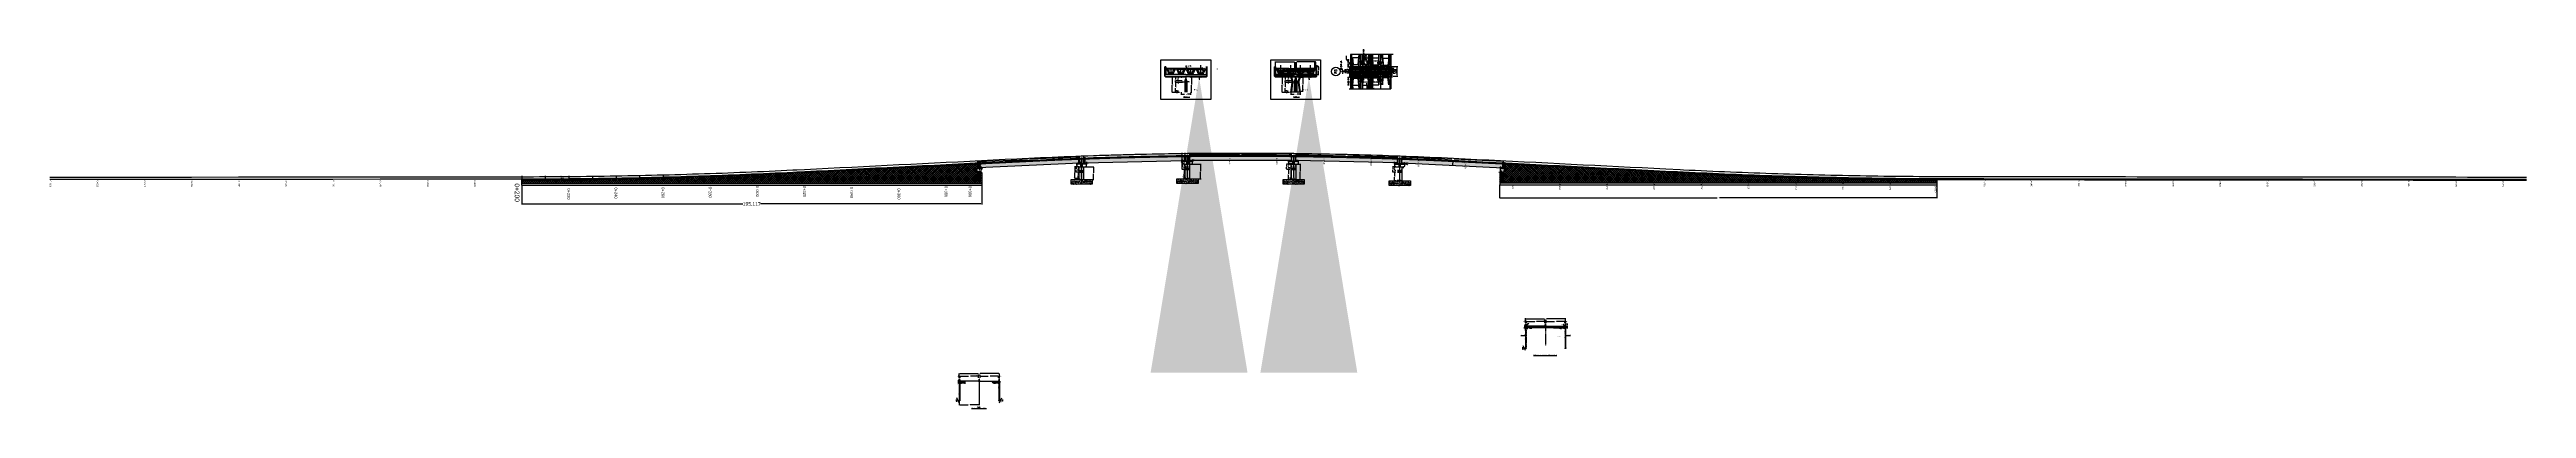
# Model space of a CAD drawing. Header units: inches. Extents: x 7464 to 8514, y 25455 to 25607.
import ezdxf

# ---------------------------------------------------------------- set-up
doc = ezdxf.new("R2010")
doc.units = ezdxf.units.IN
doc.header["$MEASUREMENT"] = 0
doc.linetypes.add('CENTER', pattern=[2, 1.25, -0.25, 0.25, -0.25])
doc.linetypes.add('HIDDEN', pattern=[0.375, 0.25, -0.125])
for name, color, linetype in [('04', 4, 'Continuous'), ('C-PAD', 2, 'Continuous'), ('C-ROAD-STAN', 11, 'Continuous'), ('C-ROAD-STAN-MINR', 11, 'Continuous'), ('centerline', 4, 'Continuous'), ('CL', 4, 'CENTER'), ('DECK SLAB', 7, 'Continuous'), ('DIM', 4, 'Continuous'), ('GIRDER', 4, 'Continuous'), ('insert', 5, 'Continuous'), ('INTERIOR GIRDER', 3, 'Continuous'), ('PAD', 2, 'Continuous'), ('PIER', 7, 'Continuous'), ('PILE', 4, 'Continuous'), ('PILE CAP', 7, 'Continuous'), ('PILECAP', 7, 'Continuous'), ('STR-SECARROW', 2, 'Continuous'), ('TEXT', 7, 'Continuous'), ('TRANSOM', 3, 'Continuous')]:
    doc.layers.add(name, color=color, linetype=linetype)
doc.styles.add('ROMANS', font='romans')
doc.styles.get("Standard").update_dxf_attribs({"font": 'arial.ttf'})
doc.dimstyles.new('DIM 1-1', dxfattribs={"dimscale": 0, "dimtxt": 2.5, "dimasz": 2.5, "dimexe": 1.25, "dimexo": 2.5, "dimgap": 1, "dimtad": 1, "dimdec": 0, "dimzin": 1, "dimdsep": 46, "dimtxsty": 'ROMANS', "dimcen": 1.5, "dimclrd": 4, "dimclre": 4, "dimclrt": 7, "dimadec": 0, "dimazin": 0, "dimtfac": 1, "dimtdec": 0, "dimtmove": 2, "dimatfit": 3, "dimfxl": 1, "dimtolj": 1, "dimtzin": 0, "dimarcsym": 0})
doc.dimstyles.get("Standard").update_dxf_attribs({"dimtxt": 0.18, "dimasz": 0.18, "dimexe": 0.18, "dimexo": 0.0625, "dimgap": 0.09, "dimtad": 0, "dimtih": 1, "dimtoh": 1, "dimdec": 3, "dimzin": 0, "dimdsep": 46, "dimtxsty": 'Standard', "dimcen": 0.09, "dimadec": 0, "dimazin": 0, "dimtfac": 1, "dimtdec": 3, "dimtofl": 0, "dimtmove": 0, "dimatfit": 3, "dimfxl": 1, "dimtolj": 1, "dimtzin": 0, "dimarcsym": 0})
doc.dimstyles.new('STANDARD-2', dxfattribs={"dimscale": 25, "dimtxt": 0.05, "dimasz": 0.01, "dimexe": 0.01, "dimexo": 0.01, "dimgap": 0.01, "dimtad": 0, "dimdec": 3, "dimzin": 0, "dimdsep": 46, "dimtxsty": 'ROMANS', "dimcen": -0.1, "dimclrd": 4, "dimclre": 4, "dimclrt": 7, "dimadec": 0, "dimazin": 0, "dimtfac": 1, "dimtdec": 3, "dimtmove": 2, "dimatfit": 3, "dimfxl": 1, "dimtolj": 1, "dimtzin": 0, "dimarcsym": 0})
pattern_1 = [(45, (7553.87232, 25338.622341), (-0.0176776695, 0.0176776695), [])]
pattern_2 = [(45, (7553.974297, 25338.706526), (-0.0176776695, 0.0176776695), [])]
pattern_3 = [(45, (7554.016562, 25338.790631), (-0.0176776695, 0.0176776695), [])]
pattern_4 = [(45, (7554.09005, 25338.875736), (-0.0176776695, 0.0176776695), [])]
pattern_5 = [(50, (7463.77217, 25341.85863), (0.35863009, -0.03137607), [0.0375, -0.4125]), (355, (7463.77217, 25341.85863), (-0.06937567, 0.37609607), [0.03, -0.33]), (100.4514, (7463.80206, 25341.856), (0.2892547, 0.34471977), [0.0318701, -0.35057106]), (46.1842, (7463.77217, 25341.95863), (0.53362052, -0.0827595), [0.05625, -0.61875]), (96.6356, (7463.81664, 25341.95173), (0.46733135, 0.48705894), [0.04780514, -0.5258565]), (351.1842, (7463.77217, 25341.9586), (0.46733097, 0.4870593), [0.045, -0.495]), (21, (7463.82217, 25341.93363), (0.29845353, -0.20130945), [0.0375, -0.4125]), (326, (7463.82217, 25341.93363), (0.12165767, 0.36257502), [0.03, -0.33]), (71.4514, (7463.84704, 25341.91685), (0.42011131, 0.16126525), [0.0318701, -0.35057106]), (37.5, (7463.77217, 25341.85863), (0.006079928, 0.166446927), [0, -0.326, 0, -0.335, 0, -0.33125]), (7.5, (7463.77217, 25341.85863), (0.13153477, 0.197205856), [0, -0.191, 0, -0.3185, 0, -0.12625]), (327.5, (7463.66067, 25341.85863), (0.266911218, -0.011277436), [0, -0.125, 0, -0.39, 0, -0.5175]), (317.5, (7463.61067, 25341.85863), (0.291593085, 0.05005249), [0, -0.1625, 0, -0.259, 0, -0.3675])]
pattern_6 = [(130, (8094.15213, 25300.72663), (-0.3586301, -0.03137607), [0.0375, -0.4125]), (185, (8094.15213, 25300.72663), (0.06937567, 0.37609607), [0.03, -0.33]), (79.5486, (8094.12224, 25300.724), (-0.2892547, 0.34471977), [0.0318701, -0.35057106]), (133.8158, (8094.15213, 25300.82663), (-0.5336205, -0.0827595), [0.05625, -0.61875]), (83.3644, (8094.10766, 25300.81973), (-0.4673314, 0.4870589), [0.0478051, -0.5258565]), (188.8158, (8094.15213, 25300.82663), (-0.467331, 0.4870593), [0.045, -0.495]), (159, (8094.10213, 25300.80163), (-0.29845353, -0.20130945), [0.0375, -0.4125]), (214, (8094.10213, 25300.80163), (-0.12165767, 0.362575), [0.03, -0.33]), (108.5486, (8094.07726, 25300.78485), (-0.4201113, 0.16126525), [0.0318701, -0.35057106]), (142.5, (8094.15213, 25300.72663), (-0.00607993, 0.166446927), [0, -0.326, 0, -0.335, 0, -0.33125]), (172.5, (8094.15213, 25300.72663), (-0.13153477, 0.19720586), [0, -0.191, 0, -0.3185, 0, -0.12625]), (212.5, (8094.26363, 25300.72663), (-0.26691122, -0.011277436), [0, -0.125, 0, -0.39, 0, -0.5175]), (222.5, (8094.31363, 25300.72663), (-0.29159308, 0.0500525), [0, -0.1625, 0, -0.259, 0, -0.3675])]
pattern_7 = [(130, (8334.2532, 25322.7993), (-0.3586301, -0.03137607), [0.0375, -0.4125]), (185, (8334.2532, 25322.7993), (0.06937567, 0.37609607), [0.03, -0.33]), (79.5486, (8334.2233, 25322.7967), (-0.2892547, 0.34471977), [0.0318701, -0.35057106]), (133.8158, (8334.2532, 25322.8993), (-0.5336205, -0.0827595), [0.05625, -0.61875]), (83.3644, (8334.20873, 25322.8924), (-0.4673314, 0.4870589), [0.0478051, -0.5258565]), (188.8158, (8334.2532, 25322.8993), (-0.467331, 0.4870593), [0.045, -0.495]), (159, (8334.2032, 25322.8743), (-0.29845353, -0.20130945), [0.0375, -0.4125]), (214, (8334.2032, 25322.8743), (-0.12165767, 0.362575), [0.03, -0.33]), (108.5486, (8334.17833, 25322.85754), (-0.4201113, 0.16126525), [0.0318701, -0.35057106]), (142.5, (8334.2532, 25322.79931), (-0.00607993, 0.166446927), [0, -0.326, 0, -0.335, 0, -0.33125]), (172.5, (8334.2532, 25322.79931), (-0.13153477, 0.19720586), [0, -0.191, 0, -0.3185, 0, -0.12625]), (212.5, (8334.3647, 25322.79931), (-0.26691122, -0.011277436), [0, -0.125, 0, -0.39, 0, -0.5175]), (222.5, (8334.4147, 25322.7993), (-0.29159308, 0.0500525), [0, -0.1625, 0, -0.259, 0, -0.3675])]

# ---------------------------------------------------------------- blocks, each defined once
blk = doc.blocks.new('*D3')
at = {"color": 0, "lineweight": -2, "transparency": 16777216}
for p, q in [((7945.1, 25557.3), (7945.1, 25557.4)), ((7945.3, 25557.2), (7945.5, 25557.2)), ((7946.9, 25557.2), (7946.7, 25557.2)), ((7947.1, 25557.3), (7947.1, 25557.4))]:
    blk.add_line(p, q, dxfattribs=at)
at = {"color": 0, "transparency": 16777216}
for points in [[(7945.3, 25557.3), (7945.3, 25557.2), (7945.1, 25557.2)], [(7946.9, 25557.3), (7946.9, 25557.2), (7947.1, 25557.2)]]:
    blk.add_solid(points, dxfattribs=at)
at = {"layer": 'Defpoints', "color": 0, "transparency": 16777216}
for p in [(7945.1, 25557.2), (7947.1, 25557.2), (7947.1, 25557.2)]:
    blk.add_point(p, dxfattribs=at)
at = {"color": 0, "transparency": 16777216, "insert": (7946.1, 25557.2), "char_height": 0.3, "attachment_point": 5}
blk.add_mtext('\\A1;2.000', dxfattribs=at)
blk = doc.blocks.new('*D4')
at = {"color": 0, "lineweight": -2, "transparency": 16777216}
for p, q in [((7990.1, 25557.4), (7990.1, 25557.5)), ((7990.3, 25557.3), (7990.5, 25557.3)), ((7991.9, 25557.3), (7991.7, 25557.3)), ((7992.1, 25557.4), (7992.1, 25557.5))]:
    blk.add_line(p, q, dxfattribs=at)
at = {"color": 0, "transparency": 16777216}
for points in [[(7990.3, 25557.3), (7990.3, 25557.3), (7990.1, 25557.3)], [(7991.9, 25557.3), (7991.9, 25557.3), (7992.1, 25557.3)]]:
    blk.add_solid(points, dxfattribs=at)
at = {"layer": 'Defpoints', "color": 0, "transparency": 16777216}
for p in [(7990.1, 25557.3), (7992.1, 25557.3), (7992.1, 25557.3)]:
    blk.add_point(p, dxfattribs=at)
at = {"color": 0, "transparency": 16777216, "insert": (7991.1, 25557.3), "char_height": 0.3, "attachment_point": 5}
blk.add_mtext('\\A1;2.000', dxfattribs=at)
blk = doc.blocks.new('*D5')
at = {"color": 0, "lineweight": -2, "transparency": 16777216}
for p, q in [((8035.1, 25555.7), (8035.1, 25555.8)), ((8035.3, 25555.6), (8035.5, 25555.6)), ((8036.9, 25555.6), (8036.7, 25555.6)), ((8037.1, 25555.7), (8037.1, 25555.8))]:
    blk.add_line(p, q, dxfattribs=at)
at = {"color": 0, "transparency": 16777216}
for points in [[(8035.3, 25555.6), (8035.3, 25555.6), (8035.1, 25555.6)], [(8036.9, 25555.6), (8036.9, 25555.6), (8037.1, 25555.6)]]:
    blk.add_solid(points, dxfattribs=at)
at = {"layer": 'Defpoints', "color": 0, "transparency": 16777216}
for p in [(8035.1, 25555.6), (8037.1, 25555.6), (8037.1, 25555.6)]:
    blk.add_point(p, dxfattribs=at)
at = {"color": 0, "transparency": 16777216, "insert": (8036.1, 25555.6), "char_height": 0.3, "attachment_point": 5}
blk.add_mtext('\\A1;2.000', dxfattribs=at)
blk = doc.blocks.new('*D6')
at = {"color": 0, "lineweight": -2, "transparency": 16777216}
for p, q in [((7986.6, 25549.7), (7986.6, 25550.9)), ((7986.8, 25550.7), (7990.5, 25550.7)), ((7995.4, 25550.7), (7991.7, 25550.7)), ((7995.6, 25549.7), (7995.6, 25550.9))]:
    blk.add_line(p, q, dxfattribs=at)
at = {"color": 0, "transparency": 16777216}
for points in [[(7986.8, 25550.7), (7986.8, 25550.6), (7986.6, 25550.7)], [(7995.4, 25550.7), (7995.4, 25550.6), (7995.6, 25550.7)]]:
    blk.add_solid(points, dxfattribs=at)
at = {"layer": 'Defpoints', "color": 0, "transparency": 16777216}
for p in [(7986.6, 25549.6), (7995.6, 25550.7), (7995.6, 25549.6)]:
    blk.add_point(p, dxfattribs=at)
at = {"color": 0, "transparency": 16777216, "insert": (7991.1, 25550.7), "char_height": 0.18, "attachment_point": 5}
blk.add_mtext('\\A1;PILE CAP\\P9.000', dxfattribs=at)
blk = doc.blocks.new('*D7')
at = {"color": 0, "lineweight": -2, "transparency": 16777216}
for p, q in [((7941.6, 25550), (7941.6, 25551.1)), ((7941.8, 25551), (7945.5, 25551)), ((7950.4, 25551), (7946.7, 25551)), ((7950.6, 25550), (7950.6, 25551.1))]:
    blk.add_line(p, q, dxfattribs=at)
at = {"color": 0, "transparency": 16777216}
for points in [[(7941.8, 25551), (7941.8, 25550.9), (7941.6, 25551)], [(7950.4, 25551), (7950.4, 25550.9), (7950.6, 25551)]]:
    blk.add_solid(points, dxfattribs=at)
at = {"layer": 'Defpoints', "color": 0, "transparency": 16777216}
for p in [(7950.6, 25551), (7941.6, 25549.9), (7950.6, 25549.9)]:
    blk.add_point(p, dxfattribs=at)
at = {"color": 0, "transparency": 16777216, "insert": (7946.1, 25551), "char_height": 0.18, "attachment_point": 5}
blk.add_mtext('\\A1;PILE CAP\\P9.000', dxfattribs=at)
blk = doc.blocks.new('*D8')
at = {"color": 0, "lineweight": -2, "transparency": 16777216}
for p, q in [((7896.7, 25549.7), (7896.7, 25550.8)), ((7896.9, 25550.6), (7900.5, 25550.6)), ((7905.5, 25550.6), (7901.8, 25550.6)), ((7905.7, 25549.7), (7905.7, 25550.8))]:
    blk.add_line(p, q, dxfattribs=at)
at = {"color": 0, "transparency": 16777216}
for points in [[(7896.9, 25550.7), (7896.9, 25550.6), (7896.7, 25550.6)], [(7905.5, 25550.7), (7905.5, 25550.6), (7905.7, 25550.6)]]:
    blk.add_solid(points, dxfattribs=at)
at = {"layer": 'Defpoints', "color": 0, "transparency": 16777216}
for p in [(7896.7, 25549.6), (7905.7, 25550.6), (7905.7, 25549.6)]:
    blk.add_point(p, dxfattribs=at)
at = {"color": 0, "transparency": 16777216, "insert": (7901.2, 25550.6), "char_height": 0.18, "attachment_point": 5}
blk.add_mtext('\\A1;PILE CAP\\P9.000', dxfattribs=at)
blk = doc.blocks.new('*D9')
at = {"color": 0, "lineweight": -2, "transparency": 16777216}
for p, q in [((8031.6, 25549.1), (8031.6, 25550.3)), ((8031.8, 25550.1), (8035.5, 25550.1)), ((8040.4, 25550.1), (8036.7, 25550.1)), ((8040.6, 25549.1), (8040.6, 25550.3))]:
    blk.add_line(p, q, dxfattribs=at)
at = {"color": 0, "transparency": 16777216}
for points in [[(8031.8, 25550.1), (8031.8, 25550.1), (8031.6, 25550.1)], [(8040.4, 25550.1), (8040.4, 25550.1), (8040.6, 25550.1)]]:
    blk.add_solid(points, dxfattribs=at)
at = {"layer": 'Defpoints', "color": 0, "transparency": 16777216}
for p in [(8031.6, 25549.1), (8040.6, 25550.1), (8040.6, 25549.1)]:
    blk.add_point(p, dxfattribs=at)
at = {"color": 0, "transparency": 16777216, "insert": (8036.1, 25550.1), "char_height": 0.18, "attachment_point": 5}
blk.add_mtext('\\A1;PILE CAP\\P9.000', dxfattribs=at)
blk = doc.blocks.new('*D11')
at = {"color": 0, "lineweight": -2, "transparency": 16777216}
for p, q in [((7858.5, 25556.7), (7858.8, 25556.7)), ((7858.5, 25556.6), (7858.8, 25556.6)), ((7858.6, 25556.9), (7858.6, 25557.1)), ((7858.7, 25556.4), (7858.7, 25556.2))]:
    blk.add_line(p, q, dxfattribs=at)
at = {"color": 0, "transparency": 16777216}
for points in [[(7858.7, 25556.9), (7858.6, 25556.9), (7858.7, 25556.7)], [(7858.7, 25556.4), (7858.6, 25556.4), (7858.7, 25556.6)]]:
    blk.add_solid(points, dxfattribs=at)
at = {"layer": 'Defpoints', "color": 0, "transparency": 16777216}
for p in [(7858.4, 25556.7), (7858.4, 25556.6), (7858.7, 25556.7)]:
    blk.add_point(p, dxfattribs=at)
at = {"color": 0, "transparency": 16777216, "insert": (7859, 25557.2), "char_height": 0.18, "attachment_point": 5}
blk.add_mtext('\\A1;0.121', dxfattribs=at)
blk = doc.blocks.new('*D12')
at = {"color": 0, "lineweight": -2, "transparency": 16777216}
for p, q in [((7946.8, 25561.6), (7946.3, 25561.6)), ((7946.8, 25559.5), (7946.3, 25559.5)), ((7946.5, 25561.4), (7946.5, 25560.7)), ((7946.5, 25559.7), (7946.5, 25560.4))]:
    blk.add_line(p, q, dxfattribs=at)
at = {"color": 0, "transparency": 16777216}
for points in [[(7946.4, 25561.4), (7946.5, 25561.4), (7946.5, 25561.6)], [(7946.4, 25559.7), (7946.5, 25559.7), (7946.5, 25559.5)]]:
    blk.add_solid(points, dxfattribs=at)
at = {"layer": 'Defpoints', "color": 0, "transparency": 16777216}
for p in [(7946.8, 25561.6), (7946.5, 25559.5), (7946.8, 25559.5)]:
    blk.add_point(p, dxfattribs=at)
at = {"color": 0, "transparency": 16777216, "insert": (7946.5, 25560.6), "char_height": 0.18, "attachment_point": 5}
blk.add_mtext('\\A1;2.100', dxfattribs=at)
blk = doc.blocks.new('*D13')
at = {"color": 0, "lineweight": -2, "transparency": 16777216}
for p, q in [((7900.1, 25555.5), (7899.5, 25555.5)), ((7900.1, 25554.8), (7899.5, 25554.8)), ((7899.7, 25555.7), (7899.7, 25555.9)), ((7899.7, 25554.6), (7899.7, 25554.4))]:
    blk.add_line(p, q, dxfattribs=at)
at = {"color": 0, "transparency": 16777216}
for points in [[(7899.6, 25555.7), (7899.7, 25555.7), (7899.7, 25555.5)], [(7899.6, 25554.6), (7899.7, 25554.6), (7899.7, 25554.8)]]:
    blk.add_solid(points, dxfattribs=at)
at = {"layer": 'Defpoints', "color": 0, "transparency": 16777216}
for p in [(7899.7, 25554.8), (7900.2, 25555.5), (7900.2, 25554.8)]:
    blk.add_point(p, dxfattribs=at)
at = {"color": 0, "transparency": 16777216, "insert": (7899.6, 25555.2), "char_height": 0.18, "attachment_point": 5}
blk.add_mtext('\\A1;0.750', dxfattribs=at)
blk = doc.blocks.new('*D14')
at = {"color": 0, "lineweight": -2, "transparency": 16777216}
for p, q in [((7900.1, 25557), (7898.7, 25557)), ((7900.1, 25554.8), (7898.7, 25554.8)), ((7898.9, 25556.8), (7898.9, 25556.1)), ((7898.9, 25554.9), (7898.9, 25555.7))]:
    blk.add_line(p, q, dxfattribs=at)
at = {"color": 0, "transparency": 16777216}
for points in [[(7898.8, 25556.8), (7898.9, 25556.8), (7898.9, 25557)], [(7898.8, 25554.9), (7898.9, 25554.9), (7898.9, 25554.8)]]:
    blk.add_solid(points, dxfattribs=at)
at = {"layer": 'Defpoints', "color": 0, "transparency": 16777216}
for p in [(7898.9, 25557), (7900.1, 25557), (7900.1, 25554.8)]:
    blk.add_point(p, dxfattribs=at)
at = {"color": 0, "transparency": 16777216, "insert": (7898.9, 25555.9), "char_height": 0.18, "attachment_point": 5}
blk.add_mtext('\\A1;2.250', dxfattribs=at)
blk = doc.blocks.new('*D15')
at = {"color": 0, "lineweight": -2, "transparency": 16777216}
for p, q in [((7900.1, 25554.8), (7899.5, 25554.8)), ((7900.1, 25551.6), (7899.5, 25551.6)), ((7899.7, 25554.6), (7899.7, 25553.4)), ((7899.7, 25551.8), (7899.7, 25552.9))]:
    blk.add_line(p, q, dxfattribs=at)
at = {"color": 0, "transparency": 16777216}
for points in [[(7899.6, 25554.6), (7899.7, 25554.6), (7899.7, 25554.8)], [(7899.6, 25551.8), (7899.7, 25551.8), (7899.7, 25551.6)]]:
    blk.add_solid(points, dxfattribs=at)
at = {"layer": 'Defpoints', "color": 0, "transparency": 16777216}
for p in [(7899.7, 25554.8), (7900.2, 25554.8), (7900.2, 25551.6)]:
    blk.add_point(p, dxfattribs=at)
at = {"color": 0, "transparency": 16777216, "insert": (7899.7, 25553.2), "char_height": 0.3, "attachment_point": 5}
blk.add_mtext('\\A1;3.152', dxfattribs=at)
blk = doc.blocks.new('*D16')
at = {"color": 0, "lineweight": -2, "transparency": 16777216}
for p, q in [((7900.1, 25557), (7899.5, 25557)), ((7900.1, 25555.5), (7899.5, 25555.5)), ((7899.7, 25556.8), (7899.7, 25556.4)), ((7899.7, 25555.7), (7899.7, 25556.1))]:
    blk.add_line(p, q, dxfattribs=at)
at = {"color": 0, "transparency": 16777216}
for points in [[(7899.6, 25556.8), (7899.7, 25556.8), (7899.7, 25557)], [(7899.6, 25555.7), (7899.7, 25555.7), (7899.7, 25555.5)]]:
    blk.add_solid(points, dxfattribs=at)
at = {"layer": 'Defpoints', "color": 0, "transparency": 16777216}
for p in [(7899.7, 25557), (7900.1, 25557), (7900.1, 25555.5)]:
    blk.add_point(p, dxfattribs=at)
at = {"color": 0, "transparency": 16777216, "insert": (7899.7, 25556.3), "char_height": 0.18, "attachment_point": 5}
blk.add_mtext('\\A1;1.500', dxfattribs=at)
blk = doc.blocks.new('*D18')
at = {"color": 0, "lineweight": -2, "transparency": 16777216}
for p, q in [((7945, 25556.6), (7944.4, 25556.6)), ((7945, 25555.9), (7944.4, 25555.9)), ((7944.6, 25556.8), (7944.6, 25557)), ((7944.6, 25555.7), (7944.6, 25555.5))]:
    blk.add_line(p, q, dxfattribs=at)
at = {"color": 0, "transparency": 16777216}
for points in [[(7944.6, 25556.8), (7944.6, 25556.8), (7944.6, 25556.6)], [(7944.6, 25555.7), (7944.6, 25555.7), (7944.6, 25555.9)]]:
    blk.add_solid(points, dxfattribs=at)
at = {"layer": 'Defpoints', "color": 0, "transparency": 16777216}
for p in [(7944.6, 25555.9), (7945.1, 25556.6), (7945.1, 25555.9)]:
    blk.add_point(p, dxfattribs=at)
at = {"color": 0, "transparency": 16777216, "insert": (7944.5, 25556.3), "char_height": 0.18, "attachment_point": 5}
blk.add_mtext('\\A1;0.750', dxfattribs=at)
blk = doc.blocks.new('*D19')
at = {"color": 0, "lineweight": -2, "transparency": 16777216}
for p, q in [((7945, 25558.1), (7943.6, 25558.1)), ((7945, 25555.9), (7943.6, 25555.9)), ((7943.8, 25558), (7943.8, 25557.2)), ((7943.8, 25556.1), (7943.8, 25556.8))]:
    blk.add_line(p, q, dxfattribs=at)
at = {"color": 0, "transparency": 16777216}
for points in [[(7943.8, 25558), (7943.8, 25558), (7943.8, 25558.1)], [(7943.8, 25556.1), (7943.8, 25556.1), (7943.8, 25555.9)]]:
    blk.add_solid(points, dxfattribs=at)
at = {"layer": 'Defpoints', "color": 0, "transparency": 16777216}
for p in [(7943.8, 25558.1), (7945, 25558.1), (7945, 25555.9)]:
    blk.add_point(p, dxfattribs=at)
at = {"color": 0, "transparency": 16777216, "insert": (7943.8, 25557), "char_height": 0.18, "attachment_point": 5}
blk.add_mtext('\\A1;2.250', dxfattribs=at)
blk = doc.blocks.new('*D20')
at = {"color": 0, "lineweight": -2, "transparency": 16777216}
for p, q in [((7945, 25555.9), (7944.4, 25555.9)), ((7945, 25551.9), (7944.4, 25551.9)), ((7944.6, 25555.7), (7944.6, 25554.1)), ((7944.6, 25552.1), (7944.6, 25553.7))]:
    blk.add_line(p, q, dxfattribs=at)
at = {"color": 0, "transparency": 16777216}
for points in [[(7944.6, 25555.7), (7944.6, 25555.7), (7944.6, 25555.9)], [(7944.6, 25552.1), (7944.6, 25552.1), (7944.6, 25551.9)]]:
    blk.add_solid(points, dxfattribs=at)
at = {"layer": 'Defpoints', "color": 0, "transparency": 16777216}
for p in [(7944.6, 25555.9), (7945.1, 25555.9), (7945.1, 25551.9)]:
    blk.add_point(p, dxfattribs=at)
at = {"color": 0, "transparency": 16777216, "insert": (7944.6, 25553.9), "char_height": 0.18, "attachment_point": 5}
blk.add_mtext('\\A1;3.975', dxfattribs=at)
blk = doc.blocks.new('*D17')
at = {"color": 0, "lineweight": -2, "transparency": 16777216}
for p, q in [((7945, 25558.1), (7944.4, 25558.1)), ((7945, 25556.6), (7944.4, 25556.6)), ((7944.6, 25558), (7944.6, 25557.6)), ((7944.6, 25556.8), (7944.6, 25557.2))]:
    blk.add_line(p, q, dxfattribs=at)
at = {"color": 0, "transparency": 16777216}
for points in [[(7944.6, 25558), (7944.6, 25558), (7944.6, 25558.1)], [(7944.6, 25556.8), (7944.6, 25556.8), (7944.6, 25556.6)]]:
    blk.add_solid(points, dxfattribs=at)
at = {"layer": 'Defpoints', "color": 0, "transparency": 16777216}
for p in [(7944.6, 25558.1), (7945, 25558.1), (7945, 25556.6)]:
    blk.add_point(p, dxfattribs=at)
at = {"color": 0, "transparency": 16777216, "insert": (7944.6, 25557.4), "char_height": 0.18, "attachment_point": 5}
blk.add_mtext('\\A1;1.500', dxfattribs=at)
blk = doc.blocks.new('*D22')
at = {"color": 0, "lineweight": -2, "transparency": 16777216}
for p, q in [((7989.4, 25556.6), (7988.8, 25556.6)), ((7989.4, 25555.9), (7988.8, 25555.9)), ((7988.9, 25556.8), (7988.9, 25557)), ((7988.9, 25555.7), (7988.9, 25555.5))]:
    blk.add_line(p, q, dxfattribs=at)
at = {"color": 0, "transparency": 16777216}
for points in [[(7988.9, 25556.8), (7989, 25556.8), (7988.9, 25556.6)], [(7988.9, 25555.7), (7989, 25555.7), (7988.9, 25555.9)]]:
    blk.add_solid(points, dxfattribs=at)
at = {"layer": 'Defpoints', "color": 0, "transparency": 16777216}
for p in [(7988.9, 25555.9), (7989.5, 25556.6), (7989.5, 25555.9)]:
    blk.add_point(p, dxfattribs=at)
at = {"color": 0, "transparency": 16777216, "insert": (7988.9, 25556.3), "char_height": 0.18, "attachment_point": 5}
blk.add_mtext('\\A1;0.750', dxfattribs=at)
blk = doc.blocks.new('*D23')
at = {"color": 0, "lineweight": -2, "transparency": 16777216}
for p, q in [((7989.3, 25558.1), (7988, 25558.1)), ((7989.3, 25555.9), (7988, 25555.9)), ((7988.1, 25558), (7988.1, 25557.2)), ((7988.1, 25556.1), (7988.1, 25556.8))]:
    blk.add_line(p, q, dxfattribs=at)
at = {"color": 0, "transparency": 16777216}
for points in [[(7988.1, 25558), (7988.2, 25558), (7988.1, 25558.1)], [(7988.1, 25556.1), (7988.2, 25556.1), (7988.1, 25555.9)]]:
    blk.add_solid(points, dxfattribs=at)
at = {"layer": 'Defpoints', "color": 0, "transparency": 16777216}
for p in [(7988.1, 25558.1), (7989.4, 25558.1), (7989.4, 25555.9)]:
    blk.add_point(p, dxfattribs=at)
at = {"color": 0, "transparency": 16777216, "insert": (7988.1, 25557), "char_height": 0.18, "attachment_point": 5}
blk.add_mtext('\\A1;2.250', dxfattribs=at)
blk = doc.blocks.new('*D24')
at = {"color": 0, "lineweight": -2, "transparency": 16777216}
for p, q in [((7989.4, 25555.9), (7988.8, 25555.9)), ((7989.4, 25551.6), (7988.8, 25551.6)), ((7988.9, 25555.7), (7988.9, 25554)), ((7988.9, 25551.8), (7988.9, 25553.6))]:
    blk.add_line(p, q, dxfattribs=at)
at = {"color": 0, "transparency": 16777216}
for points in [[(7988.9, 25555.7), (7989, 25555.7), (7988.9, 25555.9)], [(7988.9, 25551.8), (7989, 25551.8), (7988.9, 25551.6)]]:
    blk.add_solid(points, dxfattribs=at)
at = {"layer": 'Defpoints', "color": 0, "transparency": 16777216}
for p in [(7988.9, 25555.9), (7989.5, 25555.9), (7989.5, 25551.6)]:
    blk.add_point(p, dxfattribs=at)
at = {"color": 0, "transparency": 16777216, "insert": (7988.9, 25553.8), "char_height": 0.18, "attachment_point": 5}
blk.add_mtext('\\A1;4.254', dxfattribs=at)
blk = doc.blocks.new('*D21')
at = {"color": 0, "lineweight": -2, "transparency": 16777216}
for p, q in [((7989.3, 25558.1), (7988.8, 25558.1)), ((7989.3, 25556.6), (7988.8, 25556.6)), ((7988.9, 25558), (7988.9, 25557.6)), ((7988.9, 25556.8), (7988.9, 25557.2))]:
    blk.add_line(p, q, dxfattribs=at)
at = {"color": 0, "transparency": 16777216}
for points in [[(7988.9, 25558), (7989, 25558), (7988.9, 25558.1)], [(7988.9, 25556.8), (7989, 25556.8), (7988.9, 25556.6)]]:
    blk.add_solid(points, dxfattribs=at)
at = {"layer": 'Defpoints', "color": 0, "transparency": 16777216}
for p in [(7988.9, 25558.1), (7989.4, 25558.1), (7989.4, 25556.6)]:
    blk.add_point(p, dxfattribs=at)
at = {"color": 0, "transparency": 16777216, "insert": (7988.9, 25557.4), "char_height": 0.18, "attachment_point": 5}
blk.add_mtext('\\A1;1.500', dxfattribs=at)
blk = doc.blocks.new('*D26')
at = {"color": 0, "lineweight": -2, "transparency": 16777216}
for p, q in [((8034.4, 25555.5), (8033.8, 25555.5)), ((8034.4, 25554.8), (8033.8, 25554.8)), ((8033.9, 25555.7), (8033.9, 25555.9)), ((8033.9, 25554.6), (8033.9, 25554.4))]:
    blk.add_line(p, q, dxfattribs=at)
at = {"color": 0, "transparency": 16777216}
for points in [[(8033.9, 25555.7), (8034, 25555.7), (8033.9, 25555.5)], [(8033.9, 25554.6), (8034, 25554.6), (8033.9, 25554.8)]]:
    blk.add_solid(points, dxfattribs=at)
at = {"layer": 'Defpoints', "color": 0, "transparency": 16777216}
for p in [(8033.9, 25554.8), (8034.4, 25555.5), (8034.4, 25554.8)]:
    blk.add_point(p, dxfattribs=at)
at = {"color": 0, "transparency": 16777216, "insert": (8033.9, 25555.2), "char_height": 0.18, "attachment_point": 5}
blk.add_mtext('\\A1;0.750', dxfattribs=at)
blk = doc.blocks.new('*D27')
at = {"color": 0, "lineweight": -2, "transparency": 16777216}
for p, q in [((8034.3, 25557), (8033, 25557)), ((8034.3, 25554.8), (8033, 25554.8)), ((8033.1, 25556.8), (8033.1, 25556.1)), ((8033.1, 25554.9), (8033.1, 25555.7))]:
    blk.add_line(p, q, dxfattribs=at)
at = {"color": 0, "transparency": 16777216}
for points in [[(8033.1, 25556.8), (8033.2, 25556.8), (8033.1, 25557)], [(8033.1, 25554.9), (8033.2, 25554.9), (8033.1, 25554.8)]]:
    blk.add_solid(points, dxfattribs=at)
at = {"layer": 'Defpoints', "color": 0, "transparency": 16777216}
for p in [(8033.1, 25557), (8034.4, 25557), (8034.4, 25554.8)]:
    blk.add_point(p, dxfattribs=at)
at = {"color": 0, "transparency": 16777216, "insert": (8033.1, 25555.9), "char_height": 0.18, "attachment_point": 5}
blk.add_mtext('\\A1;2.250', dxfattribs=at)
blk = doc.blocks.new('*D28')
at = {"color": 0, "lineweight": -2, "transparency": 16777216}
for p, q in [((8034.4, 25554.8), (8033.8, 25554.8)), ((8034.4, 25551.1), (8033.8, 25551.1)), ((8033.9, 25554.6), (8033.9, 25553.1)), ((8033.9, 25551.2), (8033.9, 25552.7))]:
    blk.add_line(p, q, dxfattribs=at)
at = {"color": 0, "transparency": 16777216}
for points in [[(8033.9, 25554.6), (8034, 25554.6), (8033.9, 25554.8)], [(8033.9, 25551.2), (8034, 25551.2), (8033.9, 25551.1)]]:
    blk.add_solid(points, dxfattribs=at)
at = {"layer": 'Defpoints', "color": 0, "transparency": 16777216}
for p in [(8033.9, 25554.8), (8034.4, 25554.8), (8034.4, 25551.1)]:
    blk.add_point(p, dxfattribs=at)
at = {"color": 0, "transparency": 16777216, "insert": (8033.9, 25552.9), "char_height": 0.18, "attachment_point": 5}
blk.add_mtext('\\A1;3.684', dxfattribs=at)
blk = doc.blocks.new('*D25')
at = {"color": 0, "lineweight": -2, "transparency": 16777216}
for p, q in [((8034.3, 25557), (8033.8, 25557)), ((8034.3, 25555.5), (8033.8, 25555.5)), ((8033.9, 25556.8), (8033.9, 25556.4)), ((8033.9, 25555.7), (8033.9, 25556.1))]:
    blk.add_line(p, q, dxfattribs=at)
at = {"color": 0, "transparency": 16777216}
for points in [[(8033.9, 25556.8), (8034, 25556.8), (8033.9, 25557)], [(8033.9, 25555.7), (8034, 25555.7), (8033.9, 25555.5)]]:
    blk.add_solid(points, dxfattribs=at)
at = {"layer": 'Defpoints', "color": 0, "transparency": 16777216}
for p in [(8033.9, 25557), (8034.4, 25557), (8034.4, 25555.5)]:
    blk.add_point(p, dxfattribs=at)
at = {"color": 0, "transparency": 16777216, "insert": (8033.9, 25556.3), "char_height": 0.18, "attachment_point": 5}
blk.add_mtext('\\A1;1.500', dxfattribs=at)
blk = doc.blocks.new('*D29')
at = {"layer": 'Defpoints', "color": 0, "transparency": 16777216}
for p in [(7857.2, 25559.4), (7857.2, 25558.7), (7857.3, 25558.7)]:
    blk.add_point(p, dxfattribs=at)
at = {"layer": 'DIM', "color": 0, "lineweight": -2, "transparency": 16777216}
for p, q in [((7857, 25559.4), (7856.8, 25559.4)), ((7857.2, 25558.7), (7857.2, 25559.6)), ((7857.3, 25558.7), (7857.3, 25559.6)), ((7857.5, 25559.4), (7857.7, 25559.4))]:
    blk.add_line(p, q, dxfattribs=at)
at = {"layer": 'DIM', "color": 0, "transparency": 16777216}
for points in [[(7857, 25559.4), (7857, 25559.4), (7857.2, 25559.4)], [(7857.5, 25559.4), (7857.5, 25559.4), (7857.3, 25559.4)]]:
    blk.add_solid(points, dxfattribs=at)
at = {"layer": 'DIM', "color": 0, "transparency": 16777216, "insert": (7856.5, 25559.4), "char_height": 0.18, "attachment_point": 5}
blk.add_mtext('\\A1;0.100', dxfattribs=at)
blk = doc.blocks.new('*D30')
at = {"layer": 'Defpoints', "color": 0, "transparency": 16777216}
for p in [(8078.8, 25555.4), (8080.5, 25555.4), (8080.5, 25555.3)]:
    blk.add_point(p, dxfattribs=at)
at = {"layer": 'DIM', "color": 0, "lineweight": -2, "transparency": 16777216}
for p, q in [((8078.8, 25555.4), (8078.8, 25555.1)), ((8079, 25555.3), (8079.3, 25555.3)), ((8080.3, 25555.3), (8080, 25555.3)), ((8080.5, 25555.4), (8080.5, 25555.1))]:
    blk.add_line(p, q, dxfattribs=at)
at = {"layer": 'DIM', "color": 0, "transparency": 16777216}
for points in [[(8079, 25555.3), (8079, 25555.2), (8078.8, 25555.3)], [(8080.3, 25555.3), (8080.3, 25555.2), (8080.5, 25555.3)]]:
    blk.add_solid(points, dxfattribs=at)
at = {"layer": 'DIM', "color": 0, "transparency": 16777216, "insert": (8079.7, 25555.3), "char_height": 0.18, "attachment_point": 5}
blk.add_mtext('\\A1;1.650', dxfattribs=at)
blk = doc.blocks.new('*D31')
at = {"layer": 'Defpoints', "color": 0, "transparency": 16777216}
for p in [(8078.9, 25556.6), (8079, 25556.7), (8079, 25556.6)]:
    blk.add_point(p, dxfattribs=at)
at = {"layer": 'DIM', "color": 0, "lineweight": -2, "transparency": 16777216}
for p, q in [((8078.9, 25556.7), (8078.7, 25556.7)), ((8078.9, 25556.6), (8078.7, 25556.6)), ((8078.9, 25556.9), (8078.9, 25557.1)), ((8078.9, 25556.4), (8078.9, 25556.2))]:
    blk.add_line(p, q, dxfattribs=at)
at = {"layer": 'DIM', "color": 0, "transparency": 16777216}
for points in [[(8078.9, 25556.9), (8078.9, 25556.9), (8078.9, 25556.7)], [(8078.9, 25556.4), (8078.9, 25556.4), (8078.9, 25556.6)]]:
    blk.add_solid(points, dxfattribs=at)
at = {"layer": 'DIM', "color": 0, "transparency": 16777216, "insert": (8078.4, 25557), "char_height": 0.18, "attachment_point": 5}
blk.add_mtext('\\A1;0.121', dxfattribs=at)
blk = doc.blocks.new('*D32')
at = {"layer": 'Defpoints', "color": 0, "transparency": 16777216}
for p in [(7858.6, 25556.3), (7858.6, 25556.3), (7858.6, 25554.8)]:
    blk.add_point(p, dxfattribs=at)
at = {"layer": 'DIM', "color": 0, "lineweight": -2, "transparency": 16777216}
for p, q in [((7858.5, 25556.3), (7858.4, 25556.3)), ((7858.5, 25554.8), (7858.4, 25554.8)), ((7858.6, 25556.1), (7858.6, 25555.7)), ((7858.6, 25555), (7858.6, 25555.4))]:
    blk.add_line(p, q, dxfattribs=at)
at = {"layer": 'DIM', "color": 0, "transparency": 16777216}
for points in [[(7858.5, 25556.1), (7858.6, 25556.1), (7858.6, 25556.3)], [(7858.5, 25555), (7858.6, 25555), (7858.6, 25554.8)]]:
    blk.add_solid(points, dxfattribs=at)
at = {"layer": 'DIM', "color": 0, "transparency": 16777216, "insert": (7858.6, 25555.6), "char_height": 0.18, "attachment_point": 5}
blk.add_mtext('\\A1;1.500', dxfattribs=at)
blk = doc.blocks.new('*D33')
at = {"layer": 'Defpoints', "color": 0, "transparency": 16777216}
for p in [(7856.9, 25554.8), (7856.9, 25554.5), (7858.6, 25554.8)]:
    blk.add_point(p, dxfattribs=at)
at = {"layer": 'DIM', "color": 0, "lineweight": -2, "transparency": 16777216}
for p, q in [((7856.9, 25554.7), (7856.9, 25554.3)), ((7857.1, 25554.5), (7857.3, 25554.5)), ((7858.4, 25554.5), (7858.1, 25554.5)), ((7858.6, 25554.7), (7858.6, 25554.3))]:
    blk.add_line(p, q, dxfattribs=at)
at = {"layer": 'DIM', "color": 0, "transparency": 16777216}
for points in [[(7857.1, 25554.5), (7857.1, 25554.4), (7856.9, 25554.5)], [(7858.4, 25554.5), (7858.4, 25554.4), (7858.6, 25554.5)]]:
    blk.add_solid(points, dxfattribs=at)
at = {"layer": 'DIM', "color": 0, "transparency": 16777216, "insert": (7857.7, 25554.5), "char_height": 0.18, "attachment_point": 5}
blk.add_mtext('\\A1;1.650', dxfattribs=at)
blk = doc.blocks.new('*D34')
at = {"layer": 'Defpoints', "color": 0, "transparency": 16777216}
for p in [(7903.2, 25558.7), (7903.2, 25558.6), (7903.4, 25558.6)]:
    blk.add_point(p, dxfattribs=at)
at = {"layer": 'STR-SECARROW', "color": 0, "lineweight": -2, "transparency": 16777216}
for p, q in [((7903.2, 25558.7), (7903.6, 25558.7)), ((7903.2, 25558.6), (7903.6, 25558.6)), ((7903.4, 25558.9), (7903.4, 25559.1)), ((7903.4, 25558.4), (7903.4, 25558.3)), ((7903.4, 25558.3), (7903.6, 25558.3))]:
    blk.add_line(p, q, dxfattribs=at)
at = {"layer": 'STR-SECARROW', "color": 0, "transparency": 16777216}
for points in [[(7903.5, 25558.9), (7903.4, 25558.9), (7903.4, 25558.7)], [(7903.5, 25558.4), (7903.4, 25558.4), (7903.4, 25558.6)]]:
    blk.add_solid(points, dxfattribs=at)
at = {"layer": 'STR-SECARROW', "color": 0, "transparency": 16777216, "insert": (7904, 25558.3), "char_height": 0.18, "attachment_point": 5}
blk.add_mtext('\\A1;0.099', dxfattribs=at)
blk = doc.blocks.new('*D35')
at = {"layer": 'Defpoints', "color": 0, "transparency": 16777216}
for p in [(7902.1, 25558.7), (7902.2, 25558.7), (7902.2, 25558.6)]:
    blk.add_point(p, dxfattribs=at)
at = {"layer": 'STR-SECARROW', "color": 0, "lineweight": -2, "transparency": 16777216}
for p, q in [((7902.1, 25559.1), (7901.9, 25559.1)), ((7902.1, 25558.7), (7901.9, 25558.7)), ((7902.1, 25558.6), (7901.9, 25558.6)), ((7902.1, 25558.9), (7902.1, 25559.1)), ((7902.1, 25558.4), (7902.1, 25558.3))]:
    blk.add_line(p, q, dxfattribs=at)
at = {"layer": 'STR-SECARROW', "color": 0, "transparency": 16777216}
for points in [[(7902.1, 25558.9), (7902.1, 25558.9), (7902.1, 25558.7)], [(7902.1, 25558.4), (7902.1, 25558.4), (7902.1, 25558.6)]]:
    blk.add_solid(points, dxfattribs=at)
at = {"layer": 'STR-SECARROW', "color": 0, "transparency": 16777216, "insert": (7901.5, 25559.1), "char_height": 0.18, "attachment_point": 5}
blk.add_mtext('\\A1;0.075', dxfattribs=at)
blk = doc.blocks.new('*D36')
at = {"layer": 'Defpoints', "color": 0, "transparency": 16777216}
for p in [(7944.1, 25559.7), (7944.2, 25559.7), (7944.2, 25559.6)]:
    blk.add_point(p, dxfattribs=at)
at = {"layer": 'STR-SECARROW', "color": 0, "lineweight": -2, "transparency": 16777216}
for p, q in [((7944, 25560.1), (7943.9, 25560.1)), ((7944.1, 25559.7), (7943.9, 25559.7)), ((7944.1, 25559.6), (7943.9, 25559.6)), ((7944, 25559.9), (7944, 25560.1)), ((7944.1, 25559.5), (7944.1, 25559.3))]:
    blk.add_line(p, q, dxfattribs=at)
at = {"layer": 'STR-SECARROW', "color": 0, "transparency": 16777216}
for points in [[(7944.1, 25559.9), (7944, 25559.9), (7944.1, 25559.7)], [(7944.1, 25559.5), (7944, 25559.5), (7944.1, 25559.6)]]:
    blk.add_solid(points, dxfattribs=at)
at = {"layer": 'STR-SECARROW', "color": 0, "transparency": 16777216, "insert": (7943.5, 25560.1), "char_height": 0.18, "attachment_point": 5}
blk.add_mtext('\\A1;0.075', dxfattribs=at)
blk = doc.blocks.new('*D37')
at = {"layer": 'Defpoints', "color": 0, "transparency": 16777216}
for p in [(7948.1, 25559.8), (7948.1, 25559.7), (7948.3, 25559.8)]:
    blk.add_point(p, dxfattribs=at)
at = {"layer": 'STR-SECARROW', "color": 0, "lineweight": -2, "transparency": 16777216}
for p, q in [((7948.1, 25559.8), (7948.5, 25559.8)), ((7948.1, 25559.7), (7948.5, 25559.7)), ((7948.3, 25559.9), (7948.3, 25560.1)), ((7948.3, 25560.1), (7948.5, 25560.1)), ((7948.3, 25559.5), (7948.3, 25559.3))]:
    blk.add_line(p, q, dxfattribs=at)
at = {"layer": 'STR-SECARROW', "color": 0, "transparency": 16777216}
for points in [[(7948.3, 25559.9), (7948.3, 25559.9), (7948.3, 25559.8)], [(7948.3, 25559.5), (7948.3, 25559.5), (7948.3, 25559.7)]]:
    blk.add_solid(points, dxfattribs=at)
at = {"layer": 'STR-SECARROW', "color": 0, "transparency": 16777216, "insert": (7948.9, 25560.1), "char_height": 0.18, "attachment_point": 5}
blk.add_mtext('\\A1;0.075', dxfattribs=at)
blk = doc.blocks.new('*D38')
at = {"layer": 'Defpoints', "color": 0, "transparency": 16777216}
for p in [(8033.8, 25558.6), (8034, 25558.7), (8034, 25558.6)]:
    blk.add_point(p, dxfattribs=at)
at = {"layer": 'STR-SECARROW', "color": 0, "lineweight": -2, "transparency": 16777216}
for p, q in [((8034, 25558.7), (8033.6, 25558.7)), ((8034, 25558.6), (8033.6, 25558.6)), ((8033.7, 25558.3), (8033.6, 25558.3)), ((8033.7, 25558.4), (8033.7, 25558.3)), ((8033.8, 25558.9), (8033.8, 25559.1))]:
    blk.add_line(p, q, dxfattribs=at)
at = {"layer": 'STR-SECARROW', "color": 0, "transparency": 16777216}
for points in [[(8033.7, 25558.9), (8033.8, 25558.9), (8033.8, 25558.7)], [(8033.7, 25558.4), (8033.8, 25558.4), (8033.8, 25558.6)]]:
    blk.add_solid(points, dxfattribs=at)
at = {"layer": 'STR-SECARROW', "color": 0, "transparency": 16777216, "insert": (8033.2, 25558.3), "char_height": 0.18, "attachment_point": 5}
blk.add_mtext('\\A1;0.099', dxfattribs=at)
blk = doc.blocks.new('*D39')
at = {"layer": 'Defpoints', "color": 0, "transparency": 16777216}
for p in [(8037.9, 25558.5), (8038, 25558.6), (8038, 25558.6)]:
    blk.add_point(p, dxfattribs=at)
at = {"layer": 'STR-SECARROW', "color": 0, "lineweight": -2, "transparency": 16777216}
for p, q in [((8038, 25558.6), (8038.2, 25558.6)), ((8038, 25558.5), (8038.2, 25558.5)), ((8038, 25558.3), (8038, 25558.1)), ((8038.1, 25558.8), (8038.1, 25558.9)), ((8038.1, 25558.9), (8038.2, 25558.9))]:
    blk.add_line(p, q, dxfattribs=at)
at = {"layer": 'STR-SECARROW', "color": 0, "transparency": 16777216}
for points in [[(8038, 25558.8), (8038.1, 25558.8), (8038, 25558.6)], [(8038, 25558.3), (8038.1, 25558.3), (8038, 25558.5)]]:
    blk.add_solid(points, dxfattribs=at)
at = {"layer": 'STR-SECARROW', "color": 0, "transparency": 16777216, "insert": (8038.6, 25558.9), "char_height": 0.18, "attachment_point": 5}
blk.add_mtext('\\A1;0.075', dxfattribs=at)
blk = doc.blocks.new('*D40')
at = {"layer": 'Defpoints', "color": 0, "transparency": 16777216}
for p in [(8080, 25556.6), (8080, 25556.6), (8080.1, 25556.6)]:
    blk.add_point(p, dxfattribs=at)
at = {"layer": 'STR-SECARROW', "color": 0, "lineweight": -2, "transparency": 16777216}
for p, q in [((8080, 25556.6), (8080.3, 25556.6)), ((8080, 25556.6), (8080.3, 25556.6)), ((8080.1, 25556.8), (8080.1, 25557)), ((8080.1, 25557), (8080.3, 25557)), ((8080.1, 25556.4), (8080.1, 25556.2))]:
    blk.add_line(p, q, dxfattribs=at)
at = {"layer": 'STR-SECARROW', "color": 0, "transparency": 16777216}
for points in [[(8080, 25556.4), (8080.1, 25556.4), (8080.1, 25556.6)], [(8080.1, 25556.8), (8080.1, 25556.8), (8080.1, 25556.6)]]:
    blk.add_solid(points, dxfattribs=at)
at = {"layer": 'STR-SECARROW', "color": 0, "transparency": 16777216, "insert": (8080.7, 25557), "char_height": 0.18, "attachment_point": 5}
blk.add_mtext('\\A1;0.075', dxfattribs=at)
blk = doc.blocks.new('*D41')
at = {"layer": 'Defpoints', "color": 0, "transparency": 16777216}
for p in [(7857.7, 25558.9), (7857.7, 25556.6), (7858.3, 25558.9)]:
    blk.add_point(p, dxfattribs=at)
at = {"layer": 'STR-SECARROW', "color": 0, "lineweight": -2, "transparency": 16777216}
for p, q in [((7857.8, 25558.9), (7858.5, 25558.9)), ((7857.8, 25556.6), (7858.5, 25556.6)), ((7858.3, 25558.7), (7858.3, 25557.9)), ((7858.3, 25556.8), (7858.3, 25557.5))]:
    blk.add_line(p, q, dxfattribs=at)
at = {"layer": 'STR-SECARROW', "color": 0, "transparency": 16777216}
for points in [[(7858.3, 25558.7), (7858.3, 25558.7), (7858.3, 25558.9)], [(7858.3, 25556.8), (7858.3, 25556.8), (7858.3, 25556.6)]]:
    blk.add_solid(points, dxfattribs=at)
at = {"layer": 'STR-SECARROW', "color": 0, "transparency": 16777216, "insert": (7858.3, 25557.7), "char_height": 0.18, "attachment_point": 5}
blk.add_mtext('\\A1;2.294', dxfattribs=at)
blk = doc.blocks.new('*D91')
at = {"color": 0, "lineweight": -2, "transparency": 16777216}
for p, q in [((7988.9, 25594.9), (7988.5, 25594.9)), ((7988.9, 25593.4), (7988.5, 25593.4)), ((7988.7, 25594.7), (7988.7, 25594.4)), ((7988.7, 25593.6), (7988.7, 25593.9))]:
    blk.add_line(p, q, dxfattribs=at)
at = {"color": 0, "transparency": 16777216}
for points in [[(7988.6, 25594.7), (7988.7, 25594.7), (7988.7, 25594.9)], [(7988.6, 25593.6), (7988.7, 25593.6), (7988.7, 25593.4)]]:
    blk.add_solid(points, dxfattribs=at)
at = {"layer": 'Defpoints', "color": 0, "transparency": 16777216}
for p in [(7988.7, 25593.4), (7989, 25594.9), (7989, 25593.4)]:
    blk.add_point(p, dxfattribs=at)
at = {"color": 0, "transparency": 16777216, "insert": (7988.7, 25594.2), "char_height": 0.3, "attachment_point": 5}
blk.add_mtext('\\A1;1.500', dxfattribs=at)
blk = doc.blocks.new('*D92')
at = {"color": 0, "lineweight": -2, "transparency": 16777216}
for p, q in [((7989, 25593.4), (7988.5, 25593.4)), ((7988.7, 25593.6), (7988.7, 25593.8)), ((7989, 25592.7), (7988.5, 25592.7)), ((7988.7, 25592.5), (7988.7, 25592.3))]:
    blk.add_line(p, q, dxfattribs=at)
at = {"color": 0, "transparency": 16777216}
for points in [[(7988.6, 25593.6), (7988.7, 25593.6), (7988.7, 25593.4)], [(7988.6, 25592.5), (7988.7, 25592.5), (7988.7, 25592.7)]]:
    blk.add_solid(points, dxfattribs=at)
at = {"layer": 'Defpoints', "color": 0, "transparency": 16777216}
for p in [(7989, 25593.4), (7988.7, 25592.7), (7989, 25592.7)]:
    blk.add_point(p, dxfattribs=at)
at = {"color": 0, "transparency": 16777216, "insert": (7988.7, 25593.1), "char_height": 0.3, "attachment_point": 5}
blk.add_mtext('\\A1;0.750', dxfattribs=at)
blk = doc.blocks.new('*D93')
at = {"color": 0, "lineweight": -2, "transparency": 16777216}
for p, q in [((7988.2, 25595.1), (7987.4, 25595.1)), ((7987.5, 25594.9), (7987.5, 25594.1)), ((7987.5, 25592.8), (7987.5, 25593.6)), ((7988.2, 25592.7), (7987.4, 25592.7))]:
    blk.add_line(p, q, dxfattribs=at)
at = {"color": 0, "transparency": 16777216}
for points in [[(7987.5, 25594.9), (7987.6, 25594.9), (7987.5, 25595.1)], [(7987.5, 25592.8), (7987.6, 25592.8), (7987.5, 25592.7)]]:
    blk.add_solid(points, dxfattribs=at)
at = {"layer": 'Defpoints', "color": 0, "transparency": 16777216}
for p in [(7988.3, 25595.1), (7987.5, 25592.7), (7988.3, 25592.7)]:
    blk.add_point(p, dxfattribs=at)
at = {"color": 0, "transparency": 16777216, "insert": (7987.5, 25593.9), "char_height": 0.3, "attachment_point": 5}
blk.add_mtext('\\A1;2.400', dxfattribs=at)
blk = doc.blocks.new('*D87')
at = {"color": 0, "lineweight": -2, "transparency": 16777216}
for p, q in [((7994, 25594.9), (7995.1, 25594.9)), ((7995, 25594.7), (7995, 25592.2)), ((7994, 25589), (7995.1, 25589)), ((7995, 25589.2), (7995, 25591.7))]:
    blk.add_line(p, q, dxfattribs=at)
at = {"color": 0, "transparency": 16777216}
for points in [[(7994.9, 25594.7), (7995, 25594.7), (7995, 25594.9)], [(7994.9, 25589.2), (7995, 25589.2), (7995, 25589)]]:
    blk.add_solid(points, dxfattribs=at)
at = {"layer": 'Defpoints', "color": 0, "transparency": 16777216}
for p in [(7993.9, 25594.9), (7993.9, 25589), (7995, 25589)]:
    blk.add_point(p, dxfattribs=at)
at = {"color": 0, "transparency": 16777216, "insert": (7995, 25592), "char_height": 0.3, "attachment_point": 5}
blk.add_mtext('\\A1;5.902', dxfattribs=at)
blk = doc.blocks.new('*D88')
at = {"color": 0, "lineweight": -2, "transparency": 16777216}
for p, q in [((7987.3, 25594.9), (7986, 25594.9)), ((7986.2, 25594.7), (7986.2, 25592)), ((7987.3, 25588.5), (7986, 25588.5)), ((7986.2, 25588.7), (7986.2, 25591.5))]:
    blk.add_line(p, q, dxfattribs=at)
at = {"color": 0, "transparency": 16777216}
for points in [[(7986.1, 25594.7), (7986.2, 25594.7), (7986.2, 25594.9)], [(7986.1, 25588.7), (7986.2, 25588.7), (7986.2, 25588.5)]]:
    blk.add_solid(points, dxfattribs=at)
at = {"layer": 'Defpoints', "color": 0, "transparency": 16777216}
for p in [(7987.4, 25594.9), (7986.2, 25588.5), (7987.4, 25588.5)]:
    blk.add_point(p, dxfattribs=at)
at = {"color": 0, "transparency": 16777216, "insert": (7986.2, 25591.7), "char_height": 0.3, "attachment_point": 5}
blk.add_mtext('\\A1;6.402', dxfattribs=at)
blk = doc.blocks.new('*D89')
at = {"color": 0, "lineweight": -2, "transparency": 16777216}
for p, q in [((7989.9, 25588.5), (7989.9, 25587.5)), ((7990.1, 25587.7), (7991.3, 25587.7)), ((7993.8, 25587.7), (7992.5, 25587.7)), ((7993.9, 25588.5), (7993.9, 25587.5))]:
    blk.add_line(p, q, dxfattribs=at)
at = {"color": 0, "transparency": 16777216}
for points in [[(7990.1, 25587.7), (7990.1, 25587.7), (7989.9, 25587.7)], [(7993.8, 25587.7), (7993.8, 25587.7), (7993.9, 25587.7)]]:
    blk.add_solid(points, dxfattribs=at)
at = {"layer": 'Defpoints', "color": 0, "transparency": 16777216}
for p in [(7989.9, 25588.6), (7993.9, 25588.6), (7993.9, 25587.7)]:
    blk.add_point(p, dxfattribs=at)
at = {"color": 0, "transparency": 16777216, "insert": (7991.9, 25587.7), "char_height": 0.3, "attachment_point": 5}
blk.add_mtext('\\A1;4.000', dxfattribs=at)
blk = doc.blocks.new('*D94')
at = {"color": 0, "lineweight": -2, "transparency": 16777216}
for p, q in [((7989.3, 25592.7), (7987.4, 25592.7)), ((7989.3, 25588.5), (7987.4, 25588.5)), ((7987.5, 25592.5), (7987.5, 25590.8)), ((7987.5, 25588.7), (7987.5, 25590.3))]:
    blk.add_line(p, q, dxfattribs=at)
at = {"color": 0, "transparency": 16777216}
for points in [[(7987.5, 25592.5), (7987.6, 25592.5), (7987.5, 25592.7)], [(7987.5, 25588.7), (7987.6, 25588.7), (7987.5, 25588.5)]]:
    blk.add_solid(points, dxfattribs=at)
at = {"layer": 'Defpoints', "color": 0, "transparency": 16777216}
for p in [(7987.5, 25588.5), (7989.4, 25592.7), (7989.4, 25588.5)]:
    blk.add_point(p, dxfattribs=at)
at = {"color": 0, "transparency": 16777216, "insert": (7987.5, 25590.6), "char_height": 0.3, "attachment_point": 5}
blk.add_mtext('\\A1;4.152', dxfattribs=at)
blk = doc.blocks.new('*D90')
at = {"color": 0, "lineweight": -2, "transparency": 16777216}
for p, q in [((7988.8, 25589), (7988, 25589)), ((7988.8, 25588.5), (7988, 25588.5)), ((7988.1, 25589.2), (7988.1, 25589.4)), ((7988.1, 25588.3), (7988.1, 25588.2))]:
    blk.add_line(p, q, dxfattribs=at)
at = {"color": 0, "transparency": 16777216}
for points in [[(7988.1, 25589.2), (7988.2, 25589.2), (7988.1, 25589)], [(7988.1, 25588.3), (7988.2, 25588.3), (7988.1, 25588.5)]]:
    blk.add_solid(points, dxfattribs=at)
at = {"layer": 'Defpoints', "color": 0, "transparency": 16777216}
for p in [(7988.1, 25588.5), (7988.9, 25589), (7988.9, 25588.5)]:
    blk.add_point(p, dxfattribs=at)
at = {"color": 0, "transparency": 16777216, "insert": (7988.1, 25588.8), "char_height": 0.3, "attachment_point": 5}
blk.add_mtext('\\A1;0.500', dxfattribs=at)
blk = doc.blocks.new('*D95')
at = {"color": 0, "lineweight": -2, "transparency": 16777216}
for p, q in [((7990.5, 25592.9), (7990.5, 25593.1)), ((7990.7, 25593), (7991.3, 25593)), ((7993.2, 25593), (7992.5, 25593)), ((7993.4, 25592.9), (7993.4, 25593.1))]:
    blk.add_line(p, q, dxfattribs=at)
at = {"color": 0, "transparency": 16777216}
for points in [[(7990.7, 25593), (7990.7, 25592.9), (7990.5, 25593)], [(7993.2, 25593), (7993.2, 25592.9), (7993.4, 25593)]]:
    blk.add_solid(points, dxfattribs=at)
at = {"layer": 'Defpoints', "color": 0, "transparency": 16777216}
for p in [(7993.4, 25593), (7990.5, 25592.9), (7993.4, 25592.9)]:
    blk.add_point(p, dxfattribs=at)
at = {"color": 0, "transparency": 16777216, "insert": (7991.9, 25593), "char_height": 0.3, "attachment_point": 5}
blk.add_mtext('\\A1;2.913', dxfattribs=at)
blk = doc.blocks.new('A$C0EEC6302')
at = {"color": 0}
blk.add_line((1, 0.1), (3.1, 0.1), dxfattribs=at)
at = {"layer": 'CL', "color": 0, "ltscale": 0.6}
for p, q in [((0.5, 2.2), (1.3, 0.2)), ((1.6, 0), (1.6, 0.1)), ((2.1, 0), (2.1, 2.3)), ((2.5, 0), (2.5, 0.1)), ((2.8, 0.1), (3.7, 2.1))]:
    blk.add_line(p, q, dxfattribs=at)
at = {"layer": 'GIRDER', "color": 0}
for p, q in [((4.2, 2.1), (0, 2.2)), ((0, 2.2), (0, 2.1)), ((0, 2.2), (0, 2.1)), ((0.3, 1.8), (1, 0.1)), ((3.1, 0.1), (3.9, 1.7)), ((4.2, 2.1), (4.2, 2)), ((4.2, 2.1), (4.2, 2))]:
    blk.add_line(p, q, dxfattribs=at)
for centre, radius, start, end in [((-0.5, 1.2), 1, 51.7985, 61.8557), ((-0.5, 1.2), 1, 42.2071, 51.7985), ((0, 1.7), 0.3, 22.6335, 42.2071), ((4.6, 1.1), 1, 126.1139, 135.5024), ((4.1, 1.6), 0.3, 135.5024, 155.076), ((4.6, 1.1), 1, 115.8539, 126.1139)]:
    blk.add_arc(centre, radius, start, end, dxfattribs=at)
at = {"layer": 'INTERIOR GIRDER', "color": 0, "linetype": 'HIDDEN'}
for p, q in [((0.9, 1.9), (1.1, 2)), ((0.9, 1.9), (1.5, 0.5)), ((1, 0.2), (3.1, 0.1)), ((1.1, 2), (3.1, 2)), ((1.5, 0.5), (2.6, 0.4)), ((2.6, 0.4), (3.2, 1.8)), ((3.2, 1.8), (3.1, 2))]:
    blk.add_line(p, q, dxfattribs=at)
for centre, radius, start, end in [((1.3, 0.7), 0.5, 202.6335, 267.709), ((2.8, 0.6), 0.468, 267.6995, 338.1779)]:
    blk.add_arc(centre, radius, start, end, dxfattribs=at)
at = {"color": 0, "insert": (1.9, 0.2), "char_height": 0.05, "width": 0.612, "attachment_point": 1, "rotation": 358.8548}
blk.add_mtext('\\A1;SLOPE 2%', dxfattribs=at)
blk = doc.blocks.new('*D97')
at = {"layer": 'Defpoints', "color": 0, "transparency": 16777216}
for p in [(7988.8, 25559.5), (7989, 25559.5), (7989, 25559.3)]:
    blk.add_point(p, dxfattribs=at)
at = {"layer": 'STR-SECARROW', "color": 0, "lineweight": -2, "transparency": 16777216}
for p, q in [((7989, 25559.5), (7988.6, 25559.5)), ((7989, 25559.3), (7988.6, 25559.3)), ((7988.8, 25559.7), (7988.8, 25559.9)), ((7988.8, 25559.2), (7988.8, 25559))]:
    blk.add_line(p, q, dxfattribs=at)
at = {"layer": 'STR-SECARROW', "color": 0, "transparency": 16777216}
for points in [[(7988.7, 25559.7), (7988.8, 25559.7), (7988.8, 25559.5)], [(7988.7, 25559.2), (7988.8, 25559.2), (7988.8, 25559.3)]]:
    blk.add_solid(points, dxfattribs=at)
at = {"layer": 'STR-SECARROW', "color": 0, "transparency": 16777216, "insert": (7988.3, 25559.4), "char_height": 0.18, "attachment_point": 5}
blk.add_mtext('\\A1;0.168', dxfattribs=at)
blk = doc.blocks.new('*D102')
at = {"color": 0, "lineweight": -2, "transparency": 16777216}
for p, q in [((7942.4, 25594.9), (7941.9, 25594.9)), ((7942.4, 25593.4), (7941.9, 25593.4)), ((7942.1, 25594.7), (7942.1, 25594.4)), ((7942.1, 25593.6), (7942.1, 25593.9))]:
    blk.add_line(p, q, dxfattribs=at)
at = {"color": 0, "transparency": 16777216}
for points in [[(7942.1, 25594.7), (7942.1, 25594.7), (7942.1, 25594.9)], [(7942.1, 25593.6), (7942.1, 25593.6), (7942.1, 25593.4)]]:
    blk.add_solid(points, dxfattribs=at)
at = {"layer": 'Defpoints', "color": 0, "transparency": 16777216}
for p in [(7942.1, 25593.4), (7942.4, 25594.9), (7942.4, 25593.4)]:
    blk.add_point(p, dxfattribs=at)
at = {"color": 0, "transparency": 16777216, "insert": (7942.1, 25594.2), "char_height": 0.3, "attachment_point": 5}
blk.add_mtext('\\A1;1.500', dxfattribs=at)
blk = doc.blocks.new('*D103')
at = {"color": 0, "lineweight": -2, "transparency": 16777216}
for p, q in [((7942.4, 25593.4), (7941.9, 25593.4)), ((7942.1, 25593.6), (7942.1, 25593.8)), ((7942.4, 25592.7), (7941.9, 25592.7)), ((7942.1, 25592.5), (7942.1, 25592.3))]:
    blk.add_line(p, q, dxfattribs=at)
at = {"color": 0, "transparency": 16777216}
for points in [[(7942.1, 25593.6), (7942.1, 25593.6), (7942.1, 25593.4)], [(7942.1, 25592.5), (7942.1, 25592.5), (7942.1, 25592.7)]]:
    blk.add_solid(points, dxfattribs=at)
at = {"layer": 'Defpoints', "color": 0, "transparency": 16777216}
for p in [(7942.5, 25593.4), (7942.1, 25592.7), (7942.5, 25592.7)]:
    blk.add_point(p, dxfattribs=at)
at = {"color": 0, "transparency": 16777216, "insert": (7942.1, 25593.1), "char_height": 0.3, "attachment_point": 5}
blk.add_mtext('\\A1;0.750', dxfattribs=at)
blk = doc.blocks.new('*D104')
at = {"color": 0, "lineweight": -2, "transparency": 16777216}
for p, q in [((7941.7, 25595.1), (7940.8, 25595.1)), ((7941, 25594.9), (7941, 25594.1)), ((7941, 25592.8), (7941, 25593.6)), ((7941.7, 25592.7), (7940.8, 25592.7))]:
    blk.add_line(p, q, dxfattribs=at)
at = {"color": 0, "transparency": 16777216}
for points in [[(7941, 25594.9), (7941, 25594.9), (7941, 25595.1)], [(7941, 25592.8), (7941, 25592.8), (7941, 25592.7)]]:
    blk.add_solid(points, dxfattribs=at)
at = {"layer": 'Defpoints', "color": 0, "transparency": 16777216}
for p in [(7941.7, 25595.1), (7941, 25592.7), (7941.7, 25592.7)]:
    blk.add_point(p, dxfattribs=at)
at = {"color": 0, "transparency": 16777216, "insert": (7941, 25593.9), "char_height": 0.3, "attachment_point": 5}
blk.add_mtext('\\A1;2.400', dxfattribs=at)
blk = doc.blocks.new('*D98')
at = {"color": 0, "lineweight": -2, "transparency": 16777216}
for p, q in [((7940.8, 25594.9), (7939.4, 25594.9)), ((7939.6, 25594.7), (7939.6, 25592)), ((7940.8, 25588.5), (7939.4, 25588.5)), ((7939.6, 25588.7), (7939.6, 25591.5))]:
    blk.add_line(p, q, dxfattribs=at)
at = {"color": 0, "transparency": 16777216}
for points in [[(7939.6, 25594.7), (7939.7, 25594.7), (7939.6, 25594.9)], [(7939.6, 25588.7), (7939.7, 25588.7), (7939.6, 25588.5)]]:
    blk.add_solid(points, dxfattribs=at)
at = {"layer": 'Defpoints', "color": 0, "transparency": 16777216}
for p in [(7940.8, 25594.9), (7939.6, 25588.5), (7940.8, 25588.5)]:
    blk.add_point(p, dxfattribs=at)
at = {"color": 0, "transparency": 16777216, "insert": (7939.6, 25591.7), "char_height": 0.3, "attachment_point": 5}
blk.add_mtext('\\A1;6.402', dxfattribs=at)
blk = doc.blocks.new('*D99')
at = {"color": 0, "lineweight": -2, "transparency": 16777216}
for p, q in [((7943.4, 25588.5), (7943.4, 25587.5)), ((7943.6, 25587.7), (7944.8, 25587.7)), ((7947.2, 25587.7), (7946, 25587.7)), ((7947.4, 25588.5), (7947.4, 25587.5))]:
    blk.add_line(p, q, dxfattribs=at)
at = {"color": 0, "transparency": 16777216}
for points in [[(7943.6, 25587.7), (7943.6, 25587.7), (7943.4, 25587.7)], [(7947.2, 25587.7), (7947.2, 25587.7), (7947.4, 25587.7)]]:
    blk.add_solid(points, dxfattribs=at)
at = {"layer": 'Defpoints', "color": 0, "transparency": 16777216}
for p in [(7943.4, 25588.6), (7947.4, 25588.6), (7947.4, 25587.7)]:
    blk.add_point(p, dxfattribs=at)
at = {"color": 0, "transparency": 16777216, "insert": (7945.4, 25587.7), "char_height": 0.3, "attachment_point": 5}
blk.add_mtext('\\A1;4.000', dxfattribs=at)
blk = doc.blocks.new('*D105')
at = {"color": 0, "lineweight": -2, "transparency": 16777216}
for p, q in [((7942.7, 25592.7), (7940.8, 25592.7)), ((7942.7, 25588.5), (7940.8, 25588.5)), ((7941, 25592.5), (7941, 25590.8)), ((7941, 25588.7), (7941, 25590.3))]:
    blk.add_line(p, q, dxfattribs=at)
at = {"color": 0, "transparency": 16777216}
for points in [[(7941, 25592.5), (7941, 25592.5), (7941, 25592.7)], [(7941, 25588.7), (7941, 25588.7), (7941, 25588.5)]]:
    blk.add_solid(points, dxfattribs=at)
at = {"layer": 'Defpoints', "color": 0, "transparency": 16777216}
for p in [(7941, 25588.5), (7942.8, 25592.7), (7942.8, 25588.5)]:
    blk.add_point(p, dxfattribs=at)
at = {"color": 0, "transparency": 16777216, "insert": (7941, 25590.6), "char_height": 0.3, "attachment_point": 5}
blk.add_mtext('\\A1;4.152', dxfattribs=at)
blk = doc.blocks.new('*D100')
at = {"color": 0, "lineweight": -2, "transparency": 16777216}
for p, q in [((7942.3, 25589), (7941.4, 25589)), ((7942.3, 25588.5), (7941.4, 25588.5)), ((7941.6, 25589.2), (7941.6, 25589.4)), ((7941.6, 25588.3), (7941.6, 25588.2))]:
    blk.add_line(p, q, dxfattribs=at)
at = {"color": 0, "transparency": 16777216}
for points in [[(7941.6, 25589.2), (7941.6, 25589.2), (7941.6, 25589)], [(7941.6, 25588.3), (7941.6, 25588.3), (7941.6, 25588.5)]]:
    blk.add_solid(points, dxfattribs=at)
at = {"layer": 'Defpoints', "color": 0, "transparency": 16777216}
for p in [(7941.6, 25588.5), (7942.3, 25589), (7942.3, 25588.5)]:
    blk.add_point(p, dxfattribs=at)
at = {"color": 0, "transparency": 16777216, "insert": (7941.6, 25588.8), "char_height": 0.3, "attachment_point": 5}
blk.add_mtext('\\A1;0.500', dxfattribs=at)
blk = doc.blocks.new('*D106')
at = {"color": 0, "lineweight": -2, "transparency": 16777216}
for p, q in [((7943.9, 25592.9), (7943.9, 25593.1)), ((7944.1, 25593), (7944.8, 25593)), ((7946.7, 25593), (7946, 25593)), ((7946.8, 25592.9), (7946.8, 25593.1))]:
    blk.add_line(p, q, dxfattribs=at)
at = {"color": 0, "transparency": 16777216}
for points in [[(7944.1, 25593), (7944.1, 25592.9), (7943.9, 25593)], [(7946.7, 25593), (7946.7, 25592.9), (7946.8, 25593)]]:
    blk.add_solid(points, dxfattribs=at)
at = {"layer": 'Defpoints', "color": 0, "transparency": 16777216}
for p in [(7946.8, 25593), (7943.9, 25592.9), (7946.8, 25592.9)]:
    blk.add_point(p, dxfattribs=at)
at = {"color": 0, "transparency": 16777216, "insert": (7945.4, 25593), "char_height": 0.3, "attachment_point": 5}
blk.add_mtext('\\A1;2.913', dxfattribs=at)
blk = doc.blocks.new('*D107')
at = {"lineweight": -2, "transparency": 16777216}
for p, q in [((7952.4, 25598.8), (7952.4, 25598.9)), ((7952.4, 25598.7), (7952.6, 25598.7)), ((7952.4, 25598.6), (7952.4, 25598.7)), ((7952.4, 25598.6), (7952.6, 25598.6)), ((7952.4, 25598.5), (7952.4, 25598.4))]:
    blk.add_line(p, q, dxfattribs=at)
at = {"transparency": 16777216}
for points in [[(7952.3, 25598.8), (7952.4, 25598.8), (7952.4, 25598.7)], [(7952.3, 25598.5), (7952.4, 25598.5), (7952.4, 25598.6)]]:
    blk.add_solid(points, dxfattribs=at)
at = {"layer": 'Defpoints', "color": 0, "transparency": 16777216}
for p in [(7952.2, 25598.7), (7952.2, 25598.6), (7952.4, 25598.7)]:
    blk.add_point(p, dxfattribs=at)
at = {"color": 7, "transparency": 16777216, "insert": (7953.1, 25598.6), "char_height": 0.1, "attachment_point": 5, "rotation": 90, "style": 'ROMANS'}
blk.add_mtext('\\A1;0.136', dxfattribs=at)
blk = doc.blocks.new('*D101')
at = {"layer": 'Defpoints', "color": 0, "transparency": 16777216}
for p in [(7951.7, 25598.7), (7951.7, 25598.6), (7951.8, 25598.7)]:
    blk.add_point(p, dxfattribs=at)
at = {"layer": 'DIM', "color": 0, "lineweight": -2, "transparency": 16777216}
for p, q in [((7951.8, 25598.9), (7951.8, 25599.1)), ((7951.8, 25599.1), (7951.9, 25599.1)), ((7951.8, 25598.7), (7951.9, 25598.7)), ((7951.8, 25598.6), (7951.9, 25598.6)), ((7951.8, 25598.4), (7951.8, 25598.2))]:
    blk.add_line(p, q, dxfattribs=at)
at = {"layer": 'DIM', "color": 0, "transparency": 16777216}
for points in [[(7951.7, 25598.9), (7951.8, 25598.9), (7951.8, 25598.7)], [(7951.7, 25598.4), (7951.8, 25598.4), (7951.8, 25598.6)]]:
    blk.add_solid(points, dxfattribs=at)
at = {"layer": 'DIM', "color": 0, "transparency": 16777216, "insert": (7952.3, 25599.1), "char_height": 0.18, "attachment_point": 5}
blk.add_mtext('\\A1;0.126', dxfattribs=at)
blk = doc.blocks.new('*D108')
at = {"color": 0, "lineweight": -2, "transparency": 16777216}
for p, q in [((7945.5, 25598.8), (7945.8, 25598.8)), ((7945.5, 25598.7), (7945.8, 25598.7)), ((7945.6, 25599), (7945.6, 25599.2)), ((7945.6, 25599.2), (7945.8, 25599.2)), ((7945.6, 25598.5), (7945.6, 25598.3))]:
    blk.add_line(p, q, dxfattribs=at)
at = {"color": 0, "transparency": 16777216}
for points in [[(7945.6, 25599), (7945.7, 25599), (7945.6, 25598.8)], [(7945.6, 25598.5), (7945.7, 25598.5), (7945.6, 25598.7)]]:
    blk.add_solid(points, dxfattribs=at)
at = {"layer": 'Defpoints', "color": 0, "transparency": 16777216}
for p in [(7945.4, 25598.8), (7945.4, 25598.7), (7945.6, 25598.8)]:
    blk.add_point(p, dxfattribs=at)
at = {"color": 0, "transparency": 16777216, "insert": (7946.4, 25599.2), "char_height": 0.3, "attachment_point": 5}
blk.add_mtext('\\A1;0.126', dxfattribs=at)
blk = doc.blocks.new('*D109')
at = {"color": 0, "lineweight": -2, "transparency": 16777216}
for p, q in [((7945.4, 25599.4), (7945.4, 25599.8)), ((7945.6, 25599.7), (7945.8, 25599.7)), ((7947.3, 25599.7), (7947, 25599.7)), ((7947.5, 25599.4), (7947.5, 25599.8))]:
    blk.add_line(p, q, dxfattribs=at)
at = {"color": 0, "transparency": 16777216}
for points in [[(7945.6, 25599.7), (7945.6, 25599.6), (7945.4, 25599.7)], [(7947.3, 25599.7), (7947.3, 25599.6), (7947.5, 25599.7)]]:
    blk.add_solid(points, dxfattribs=at)
at = {"layer": 'Defpoints', "color": 0, "transparency": 16777216}
for p in [(7945.4, 25599.4), (7947.5, 25599.7), (7947.5, 25599.4)]:
    blk.add_point(p, dxfattribs=at)
at = {"color": 0, "transparency": 16777216, "insert": (7946.4, 25599.7), "char_height": 0.3, "attachment_point": 5}
blk.add_mtext('\\A1;2.100', dxfattribs=at)
blk = doc.blocks.new('*D110')
at = {"layer": 'Defpoints', "color": 0, "transparency": 16777216}
for p in [(7943.6, 25559.3), (7944.3, 25559.5), (7944.3, 25559.3)]:
    blk.add_point(p, dxfattribs=at)
at = {"layer": 'DIM', "color": 0, "lineweight": -2, "transparency": 16777216}
for p, q in [((7944.2, 25559.5), (7943.4, 25559.5)), ((7944.2, 25559.3), (7943.4, 25559.3)), ((7943.6, 25559), (7943.4, 25559)), ((7943.6, 25559.7), (7943.6, 25559.9)), ((7943.6, 25559.2), (7943.6, 25559))]:
    blk.add_line(p, q, dxfattribs=at)
at = {"layer": 'DIM', "color": 0, "transparency": 16777216}
for points in [[(7943.6, 25559.7), (7943.6, 25559.7), (7943.6, 25559.5)], [(7943.6, 25559.2), (7943.6, 25559.2), (7943.6, 25559.3)]]:
    blk.add_solid(points, dxfattribs=at)
at = {"layer": 'DIM', "color": 0, "transparency": 16777216, "insert": (7943, 25559), "char_height": 0.18, "attachment_point": 5}
blk.add_mtext('\\A1;0.168', dxfattribs=at)
blk = doc.blocks.new('*D111')
at = {"layer": 'Defpoints', "color": 0, "transparency": 16777216}
for p in [(7944.5, 25559.3), (7944.5, 25559.3), (7944.5, 25558.1)]:
    blk.add_point(p, dxfattribs=at)
at = {"layer": 'DIM', "color": 0, "lineweight": -2, "transparency": 16777216}
for p, q in [((7944.5, 25559.3), (7944.7, 25559.3)), ((7944.5, 25559.2), (7944.5, 25558.9)), ((7944.5, 25558.3), (7944.5, 25558.6)), ((7944.5, 25558.1), (7944.7, 25558.1))]:
    blk.add_line(p, q, dxfattribs=at)
at = {"layer": 'DIM', "color": 0, "transparency": 16777216}
for points in [[(7944.5, 25559.2), (7944.5, 25559.2), (7944.5, 25559.3)], [(7944.5, 25558.3), (7944.5, 25558.3), (7944.5, 25558.1)]]:
    blk.add_solid(points, dxfattribs=at)
at = {"layer": 'DIM', "color": 0, "transparency": 16777216, "insert": (7944.5, 25558.7), "char_height": 0.18, "attachment_point": 5}
blk.add_mtext('\\A1;1.200', dxfattribs=at)
blk = doc.blocks.new('*D112')
at = {"layer": 'Defpoints', "color": 0, "transparency": 16777216}
for p in [(7900, 25551.6), (7900.2, 25552.1), (7900.2, 25551.6)]:
    blk.add_point(p, dxfattribs=at)
at = {"layer": 'DIM', "color": 0, "lineweight": -2, "transparency": 16777216}
for p, q in [((7900.1, 25552.1), (7899.8, 25552.1)), ((7900.1, 25551.6), (7899.8, 25551.6)), ((7900, 25552.3), (7900, 25552.5)), ((7900, 25551.4), (7900, 25551.2))]:
    blk.add_line(p, q, dxfattribs=at)
at = {"layer": 'DIM', "color": 0, "transparency": 16777216}
for points in [[(7900, 25552.3), (7900, 25552.3), (7900, 25552.1)], [(7900, 25551.4), (7900, 25551.4), (7900, 25551.6)]]:
    blk.add_solid(points, dxfattribs=at)
at = {"layer": 'DIM', "color": 0, "transparency": 16777216, "insert": (7900, 25551.9), "char_height": 0.18, "attachment_point": 5}
blk.add_mtext('\\A1;0.500', dxfattribs=at)
blk = doc.blocks.new('*D113')
at = {"layer": 'Defpoints', "color": 0, "transparency": 16777216}
for p in [(7944.9, 25551.9), (7945.1, 25552.4), (7945.1, 25551.9)]:
    blk.add_point(p, dxfattribs=at)
at = {"layer": 'DIM', "color": 0, "lineweight": -2, "transparency": 16777216}
for p, q in [((7945, 25552.4), (7944.7, 25552.4)), ((7945, 25551.9), (7944.7, 25551.9)), ((7944.9, 25552.6), (7944.9, 25552.8)), ((7944.9, 25551.7), (7944.9, 25551.6))]:
    blk.add_line(p, q, dxfattribs=at)
at = {"layer": 'DIM', "color": 0, "transparency": 16777216}
for points in [[(7944.9, 25552.6), (7945, 25552.6), (7944.9, 25552.4)], [(7944.9, 25551.7), (7945, 25551.7), (7944.9, 25551.9)]]:
    blk.add_solid(points, dxfattribs=at)
at = {"layer": 'DIM', "color": 0, "transparency": 16777216, "insert": (7944.9, 25552.2), "char_height": 0.18, "attachment_point": 5}
blk.add_mtext('\\A1;0.500', dxfattribs=at)
blk = doc.blocks.new('*D114')
at = {"layer": 'Defpoints', "color": 0, "transparency": 16777216}
for p in [(7989.6, 25551.6), (7990.1, 25552.1), (7990.1, 25551.6)]:
    blk.add_point(p, dxfattribs=at)
at = {"layer": 'DIM', "color": 0, "lineweight": -2, "transparency": 16777216}
for p, q in [((7990, 25552.1), (7989.4, 25552.1)), ((7990, 25551.6), (7989.4, 25551.6)), ((7989.6, 25552.3), (7989.6, 25552.5)), ((7989.6, 25551.5), (7989.6, 25551.3))]:
    blk.add_line(p, q, dxfattribs=at)
at = {"layer": 'DIM', "color": 0, "transparency": 16777216}
for points in [[(7989.6, 25552.3), (7989.6, 25552.3), (7989.6, 25552.1)], [(7989.6, 25551.5), (7989.6, 25551.5), (7989.6, 25551.6)]]:
    blk.add_solid(points, dxfattribs=at)
at = {"layer": 'DIM', "color": 0, "transparency": 16777216, "insert": (7989.6, 25551.9), "char_height": 0.18, "attachment_point": 5}
blk.add_mtext('\\A1;0.500', dxfattribs=at)
blk = doc.blocks.new('*D115')
at = {"layer": 'Defpoints', "color": 0, "transparency": 16777216}
for p in [(7858.6, 25556.5), (7858.6, 25556.3), (7859, 25556.5)]:
    blk.add_point(p, dxfattribs=at)
at = {"layer": 'DIM', "color": 0, "lineweight": -2, "transparency": 16777216}
for p, q in [((7858.6, 25556.5), (7859.2, 25556.5)), ((7858.6, 25556.3), (7859.2, 25556.3)), ((7859, 25556.7), (7859, 25556.8)), ((7859, 25556.1), (7859, 25556))]:
    blk.add_line(p, q, dxfattribs=at)
at = {"layer": 'DIM', "color": 0, "transparency": 16777216}
for points in [[(7859, 25556.7), (7859, 25556.7), (7859, 25556.5)], [(7859, 25556.1), (7859, 25556.1), (7859, 25556.3)]]:
    blk.add_solid(points, dxfattribs=at)
at = {"layer": 'DIM', "color": 0, "transparency": 16777216, "insert": (7859.4, 25556.1), "char_height": 0.18, "attachment_point": 5}
blk.add_mtext('\\A1;0.168', dxfattribs=at)
blk = doc.blocks.new('*D116')
at = {"layer": 'Defpoints', "color": 0, "transparency": 16777216}
for p in [(7900.4, 25558.6), (7900.4, 25558.5), (7900.7, 25558.5)]:
    blk.add_point(p, dxfattribs=at)
at = {"layer": 'DIM', "color": 0, "lineweight": -2, "transparency": 16777216}
for p, q in [((7900.4, 25558.6), (7900.9, 25558.7)), ((7900.4, 25558.5), (7900.9, 25558.5)), ((7900.7, 25558.8), (7900.7, 25559)), ((7900.7, 25558.3), (7900.7, 25558.2)), ((7900.7, 25558.2), (7900.9, 25558.2))]:
    blk.add_line(p, q, dxfattribs=at)
at = {"layer": 'DIM', "color": 0, "transparency": 16777216}
for points in [[(7900.7, 25558.8), (7900.7, 25558.8), (7900.7, 25558.7)], [(7900.8, 25558.4), (7900.7, 25558.3), (7900.7, 25558.5)]]:
    blk.add_solid(points, dxfattribs=at)
at = {"layer": 'DIM', "color": 0, "transparency": 16777216, "insert": (7901.3, 25558.2), "char_height": 0.18, "attachment_point": 5}
blk.add_mtext('\\A1;0.121', dxfattribs=at)
blk = doc.blocks.new('*D117')
at = {"layer": 'Defpoints', "color": 0, "transparency": 16777216}
for p in [(7898.3, 25557), (7900.2, 25557), (7900.2, 25552.1)]:
    blk.add_point(p, dxfattribs=at)
at = {"layer": 'DIM', "color": 0, "lineweight": -2, "transparency": 16777216}
for p, q in [((7900.1, 25557), (7898.1, 25557)), ((7900.1, 25552.1), (7898.1, 25552.1)), ((7898.3, 25556.8), (7898.3, 25554.7)), ((7898.3, 25552.3), (7898.3, 25554.4))]:
    blk.add_line(p, q, dxfattribs=at)
at = {"layer": 'DIM', "color": 0, "transparency": 16777216}
for points in [[(7898.3, 25556.8), (7898.3, 25556.8), (7898.3, 25557)], [(7898.3, 25552.3), (7898.3, 25552.3), (7898.3, 25552.1)]]:
    blk.add_solid(points, dxfattribs=at)
at = {"layer": 'DIM', "color": 0, "transparency": 16777216, "insert": (7898.3, 25554.6), "char_height": 0.18, "attachment_point": 5}
blk.add_mtext('\\A1;4.902', dxfattribs=at)
blk = doc.blocks.new('*D118')
at = {"layer": 'Defpoints', "color": 0, "transparency": 16777216}
for p in [(7899.9, 25560.8), (7899.9, 25560.7), (7900, 25560.7)]:
    blk.add_point(p, dxfattribs=at)
at = {"layer": 'DIM', "color": 0, "lineweight": -2, "transparency": 16777216}
for p, q in [((7900, 25560.3), (7899.8, 25560.3)), ((7900, 25561), (7900, 25561.2)), ((7900, 25560.8), (7900.2, 25560.8)), ((7900, 25560.7), (7900.2, 25560.7)), ((7900, 25560.5), (7900, 25560.3))]:
    blk.add_line(p, q, dxfattribs=at)
at = {"layer": 'DIM', "color": 0, "transparency": 16777216}
for points in [[(7900, 25561), (7900, 25561), (7900, 25560.8)], [(7900, 25560.5), (7900, 25560.5), (7900, 25560.7)]]:
    blk.add_solid(points, dxfattribs=at)
at = {"layer": 'DIM', "color": 0, "transparency": 16777216, "insert": (7899.4, 25560.3), "char_height": 0.18, "attachment_point": 5}
blk.add_mtext('\\A1;0.126', dxfattribs=at)
blk = doc.blocks.new('*D119')
at = {"layer": 'Defpoints', "color": 0, "transparency": 16777216}
for p in [(7984.2, 25597.8), (7984.2, 25597.5), (7999.8, 25597.5)]:
    blk.add_point(p, dxfattribs=at)
at = {"layer": 'DIM', "color": 0, "lineweight": -2, "transparency": 16777216}
for p, q in [((7984.2, 25597.5), (7984.2, 25598)), ((7984.4, 25597.8), (7991.5, 25597.8)), ((7999.6, 25597.8), (7992.4, 25597.8)), ((7999.8, 25597.5), (7999.8, 25598))]:
    blk.add_line(p, q, dxfattribs=at)
at = {"layer": 'DIM', "color": 0, "transparency": 16777216}
for points in [[(7984.4, 25597.8), (7984.4, 25597.7), (7984.2, 25597.8)], [(7999.6, 25597.8), (7999.6, 25597.7), (7999.8, 25597.8)]]:
    blk.add_solid(points, dxfattribs=at)
at = {"layer": 'DIM', "color": 0, "transparency": 16777216, "insert": (7992, 25597.8), "char_height": 0.18, "attachment_point": 5}
blk.add_mtext('\\A1;15.551', dxfattribs=at)
blk = doc.blocks.new('*D120')
at = {"layer": 'Defpoints', "color": 0, "transparency": 16777216}
for p in [(7984.5, 25596.8), (7984.5, 25596.6), (7999.5, 25596.8)]:
    blk.add_point(p, dxfattribs=at)
at = {"layer": 'DIM', "color": 0, "lineweight": -2, "transparency": 16777216}
for p, q in [((7984.5, 25596.8), (7984.5, 25596.4)), ((7984.6, 25596.6), (7991.5, 25596.6)), ((7999.3, 25596.6), (7992.4, 25596.6)), ((7999.5, 25596.8), (7999.5, 25596.4))]:
    blk.add_line(p, q, dxfattribs=at)
at = {"layer": 'DIM', "color": 0, "transparency": 16777216}
for points in [[(7984.6, 25596.6), (7984.6, 25596.5), (7984.5, 25596.6)], [(7999.3, 25596.6), (7999.3, 25596.5), (7999.5, 25596.6)]]:
    blk.add_solid(points, dxfattribs=at)
at = {"layer": 'DIM', "color": 0, "transparency": 16777216, "insert": (7992, 25596.6), "char_height": 0.18, "attachment_point": 5}
blk.add_mtext('\\A1;14.993', dxfattribs=at)
blk = doc.blocks.new('*D122')
at = {"layer": 'Defpoints', "color": 0, "transparency": 16777216}
for p in [(7983.4, 25601.4), (7983.4, 25600.6), (8000.4, 25600.6)]:
    blk.add_point(p, dxfattribs=at)
at = {"layer": 'DIM', "color": 0, "lineweight": -2, "transparency": 16777216}
for p, q in [((7983.4, 25600.6), (7983.4, 25601.6)), ((7983.6, 25601.4), (7991.5, 25601.4)), ((8000.3, 25601.4), (7992.4, 25601.4)), ((8000.4, 25600.6), (8000.4, 25601.6))]:
    blk.add_line(p, q, dxfattribs=at)
at = {"layer": 'DIM', "color": 0, "transparency": 16777216}
for points in [[(7983.6, 25601.4), (7983.6, 25601.4), (7983.4, 25601.4)], [(8000.3, 25601.4), (8000.3, 25601.4), (8000.4, 25601.4)]]:
    blk.add_solid(points, dxfattribs=at)
at = {"layer": 'DIM', "color": 0, "transparency": 16777216, "insert": (7991.9, 25601.4), "char_height": 0.18, "attachment_point": 5}
blk.add_mtext('\\A1;17.000', dxfattribs=at)
blk = doc.blocks.new('*D123')
at = {"layer": 'C-PAD', "color": 0, "lineweight": -2, "transparency": 16777216}
for p, q in [((8000.2, 25598.2), (8000, 25598.2)), ((8000.1, 25598.7), (8000.3, 25598.7)), ((8000.1, 25598.5), (8000.3, 25598.5)), ((8000.2, 25598.9), (8000.2, 25599.1)), ((8000.2, 25598.4), (8000.2, 25598.2))]:
    blk.add_line(p, q, dxfattribs=at)
at = {"layer": 'C-PAD', "color": 0, "transparency": 16777216}
for points in [[(8000.1, 25598.9), (8000.2, 25598.9), (8000.2, 25598.7)], [(8000.1, 25598.4), (8000.2, 25598.4), (8000.2, 25598.5)]]:
    blk.add_solid(points, dxfattribs=at)
at = {"layer": 'Defpoints', "color": 0, "transparency": 16777216}
for p in [(8000, 25598.7), (8000, 25598.5), (8000.2, 25598.5)]:
    blk.add_point(p, dxfattribs=at)
at = {"layer": 'C-PAD', "color": 0, "transparency": 16777216, "insert": (7999.6, 25598.2), "char_height": 0.18, "attachment_point": 5}
blk.add_mtext('\\A1;0.156', dxfattribs=at)
blk = doc.blocks.new('*D124')
at = {"color": 0, "lineweight": -2, "transparency": 16777216}
for p, q in [((7681.3, 25552.2), (7681.3, 25552.4)), ((7681.3, 25552), (7681.5, 25552)), ((7681.3, 25551.6), (7681.5, 25551.6)), ((7681.3, 25551.4), (7681.3, 25551.3))]:
    blk.add_line(p, q, dxfattribs=at)
at = {"color": 0, "transparency": 16777216}
for points in [[(7681.3, 25552.2), (7681.2, 25552.2), (7681.3, 25552)], [(7681.3, 25551.4), (7681.2, 25551.4), (7681.3, 25551.6)]]:
    blk.add_solid(points, dxfattribs=at)
at = {"layer": 'Defpoints', "color": 0, "transparency": 16777216}
for p in [(7681.3, 25552), (7681.3, 25552), (7681.3, 25551.6)]:
    blk.add_point(p, dxfattribs=at)
at = {"color": 0, "transparency": 16777216, "insert": (7681.3, 25551.8), "char_height": 0.18, "attachment_point": 5}
blk.add_mtext('\\A1;0.380', dxfattribs=at)
blk = doc.blocks.new('*D125')
at = {"color": 0, "lineweight": -2, "transparency": 16777216}
for p, q in [((7680.5, 25552.9), (7680.4, 25552.9)), ((7680.5, 25552), (7680.4, 25552)), ((7680.6, 25552.7), (7680.6, 25552.6)), ((7680.6, 25552.2), (7680.6, 25552.3))]:
    blk.add_line(p, q, dxfattribs=at)
at = {"color": 0, "transparency": 16777216}
for points in [[(7680.6, 25552.7), (7680.5, 25552.7), (7680.6, 25552.9)], [(7680.6, 25552.2), (7680.5, 25552.2), (7680.6, 25552)]]:
    blk.add_solid(points, dxfattribs=at)
at = {"layer": 'Defpoints', "color": 0, "transparency": 16777216}
for p in [(7680.6, 25552.9), (7680.6, 25552.9), (7680.6, 25552)]:
    blk.add_point(p, dxfattribs=at)
at = {"color": 0, "transparency": 16777216, "insert": (7680.6, 25552.4), "char_height": 0.18, "attachment_point": 5}
blk.add_mtext('\\A1;0.910', dxfattribs=at)
blk = doc.blocks.new('*D126')
at = {"color": 0, "lineweight": -2, "transparency": 16777216}
for p, q in [((7663.8, 25549.2), (7663.8, 25541.1)), ((7664.3, 25541.3), (7757.6, 25541.3)), ((7858.4, 25541.3), (7765, 25541.3)), ((7858.9, 25549.2), (7858.9, 25541.1))]:
    blk.add_line(p, q, dxfattribs=at)
at = {"color": 0, "transparency": 16777216}
for points in [[(7664.3, 25541.4), (7664.3, 25541.2), (7663.8, 25541.3)], [(7858.4, 25541.4), (7858.4, 25541.2), (7858.9, 25541.3)]]:
    blk.add_solid(points, dxfattribs=at)
at = {"layer": 'Defpoints', "color": 0, "transparency": 16777216}
for p in [(7663.8, 25549.2), (7663.8, 25541.3), (7858.9, 25549.2)]:
    blk.add_point(p, dxfattribs=at)
at = {"color": 0, "transparency": 16777216, "insert": (7761.3, 25541.3), "char_height": 0.18, "attachment_point": 5}
blk.add_mtext('\\A1;{\\H8.3333x;195.117}', dxfattribs=at)
blk = doc.blocks.new('*D127')
at = {"layer": 'Defpoints', "color": 0, "transparency": 16777216}
for p in [(8078.8, 25555.4), (8080.5, 25555.4), (8080.5, 25555.3)]:
    blk.add_point(p, dxfattribs=at)
at = {"layer": 'DIM', "color": 0, "lineweight": -2, "transparency": 16777216}
for p, q in [((8078.8, 25555.4), (8078.8, 25555.1)), ((8079, 25555.3), (8079.3, 25555.3)), ((8080.3, 25555.3), (8080, 25555.3)), ((8080.5, 25555.4), (8080.5, 25555.1))]:
    blk.add_line(p, q, dxfattribs=at)
at = {"layer": 'DIM', "color": 0, "transparency": 16777216}
for points in [[(8079, 25555.3), (8079, 25555.2), (8078.8, 25555.3)], [(8080.3, 25555.3), (8080.3, 25555.2), (8080.5, 25555.3)]]:
    blk.add_solid(points, dxfattribs=at)
at = {"layer": 'DIM', "color": 0, "transparency": 16777216, "insert": (8079.7, 25555.3), "char_height": 0.18, "attachment_point": 5}
blk.add_mtext('\\A1;1.650', dxfattribs=at)
blk = doc.blocks.new('*D128')
at = {"layer": 'Defpoints', "color": 0, "transparency": 16777216}
for p in [(8078.9, 25556.6), (8079, 25556.7), (8079, 25556.6)]:
    blk.add_point(p, dxfattribs=at)
at = {"layer": 'DIM', "color": 0, "lineweight": -2, "transparency": 16777216}
for p, q in [((8078.9, 25556.7), (8078.7, 25556.7)), ((8078.9, 25556.6), (8078.7, 25556.6)), ((8078.9, 25556.9), (8078.9, 25557.1)), ((8078.9, 25556.4), (8078.9, 25556.2))]:
    blk.add_line(p, q, dxfattribs=at)
at = {"layer": 'DIM', "color": 0, "transparency": 16777216}
for points in [[(8078.9, 25556.9), (8078.9, 25556.9), (8078.9, 25556.7)], [(8078.9, 25556.4), (8078.9, 25556.4), (8078.9, 25556.6)]]:
    blk.add_solid(points, dxfattribs=at)
at = {"layer": 'DIM', "color": 0, "transparency": 16777216, "insert": (8078.4, 25557), "char_height": 0.18, "attachment_point": 5}
blk.add_mtext('\\A1;0.121', dxfattribs=at)
blk = doc.blocks.new('*D129')
at = {"layer": 'Defpoints', "color": 0, "transparency": 16777216}
for p in [(8080, 25556.6), (8080, 25556.6), (8080.1, 25556.6)]:
    blk.add_point(p, dxfattribs=at)
at = {"layer": 'STR-SECARROW', "color": 0, "lineweight": -2, "transparency": 16777216}
for p, q in [((8080, 25556.6), (8080.3, 25556.6)), ((8080, 25556.6), (8080.3, 25556.6)), ((8080.1, 25556.8), (8080.1, 25557)), ((8080.1, 25557), (8080.3, 25557)), ((8080.1, 25556.4), (8080.1, 25556.2))]:
    blk.add_line(p, q, dxfattribs=at)
at = {"layer": 'STR-SECARROW', "color": 0, "transparency": 16777216}
for points in [[(8080, 25556.4), (8080.1, 25556.4), (8080.1, 25556.6)], [(8080.1, 25556.8), (8080.1, 25556.8), (8080.1, 25556.6)]]:
    blk.add_solid(points, dxfattribs=at)
at = {"layer": 'STR-SECARROW', "color": 0, "transparency": 16777216, "insert": (8080.7, 25557), "char_height": 0.18, "attachment_point": 5}
blk.add_mtext('\\A1;0.075', dxfattribs=at)
blk = doc.blocks.new('*D131')
at = {"color": 0, "lineweight": -2, "transparency": 16777216}
for p, q in [((8078.4, 25549.4), (8078.4, 25543.8)), ((8078.6, 25543.9), (8170.6, 25543.9)), ((8263.6, 25543.9), (8171.6, 25543.9)), ((8263.8, 25549.4), (8263.8, 25543.8))]:
    blk.add_line(p, q, dxfattribs=at)
at = {"color": 0, "transparency": 16777216}
for points in [[(8078.6, 25544), (8078.6, 25543.9), (8078.4, 25543.9)], [(8263.6, 25544), (8263.6, 25543.9), (8263.8, 25543.9)]]:
    blk.add_solid(points, dxfattribs=at)
at = {"layer": 'Defpoints', "color": 0, "transparency": 16777216}
for p in [(8078.4, 25549.4), (8263.8, 25549.4), (8263.8, 25543.9)]:
    blk.add_point(p, dxfattribs=at)
at = {"color": 0, "transparency": 16777216, "insert": (8171.1, 25543.9), "char_height": 0.18, "attachment_point": 5}
blk.add_mtext('\\A1;185.324', dxfattribs=at)
blk = doc.blocks.new('*D132')
at = {"color": 0, "lineweight": -2, "transparency": 16777216}
for p, q in [((7947.8, 25558.1), (7951.8, 25558.1)), ((7947.8, 25551.9), (7951.8, 25551.9)), ((7951.6, 25558), (7951.6, 25555.2)), ((7951.6, 25552.1), (7951.6, 25554.9))]:
    blk.add_line(p, q, dxfattribs=at)
at = {"color": 0, "transparency": 16777216}
for points in [[(7951.6, 25558), (7951.7, 25558), (7951.6, 25558.1)], [(7951.6, 25552.1), (7951.7, 25552.1), (7951.6, 25551.9)]]:
    blk.add_solid(points, dxfattribs=at)
at = {"layer": 'Defpoints', "color": 0, "transparency": 16777216}
for p in [(7947.7, 25558.1), (7947.7, 25551.9), (7951.6, 25551.9)]:
    blk.add_point(p, dxfattribs=at)
at = {"color": 0, "transparency": 16777216, "insert": (7951.6, 25555), "char_height": 0.18, "attachment_point": 5}
blk.add_mtext('\\A1;6.225', dxfattribs=at)
blk = doc.blocks.new('*D133')
at = {"color": 0, "lineweight": -2, "transparency": 16777216}
for p, q in [((7902.9, 25557), (7906.3, 25557)), ((7902.9, 25551.6), (7906.3, 25551.6)), ((7906.2, 25556.8), (7906.2, 25554.5)), ((7906.2, 25551.8), (7906.2, 25554.1))]:
    blk.add_line(p, q, dxfattribs=at)
at = {"color": 0, "transparency": 16777216}
for points in [[(7906.1, 25556.8), (7906.2, 25556.8), (7906.2, 25557)], [(7906.1, 25551.8), (7906.2, 25551.8), (7906.2, 25551.6)]]:
    blk.add_solid(points, dxfattribs=at)
at = {"layer": 'Defpoints', "color": 0, "transparency": 16777216}
for p in [(7902.8, 25557), (7902.8, 25551.6), (7906.2, 25551.6)]:
    blk.add_point(p, dxfattribs=at)
at = {"color": 0, "transparency": 16777216, "insert": (7906.2, 25554.3), "char_height": 0.18, "attachment_point": 5}
blk.add_mtext('\\A1;5.402', dxfattribs=at)
blk = doc.blocks.new('*D134')
at = {"color": 0, "lineweight": -2, "transparency": 16777216}
for p, q in [((7857.3, 25558.7), (7857.3, 25559.3)), ((7857.5, 25559.2), (7878.3, 25560.1)), ((7900.1, 25561.1), (7879.2, 25560.2)), ((7900.3, 25560.7), (7900.3, 25561.3))]:
    blk.add_line(p, q, dxfattribs=at)
at = {"color": 0, "transparency": 16777216}
for points in [[(7857.5, 25559.2), (7857.5, 25559.1), (7857.3, 25559.1)], [(7900.1, 25561.1), (7900.1, 25561.1), (7900.3, 25561.1)]]:
    blk.add_solid(points, dxfattribs=at)
at = {"layer": 'Defpoints', "color": 0, "transparency": 16777216}
for p in [(7857.3, 25559.1), (7857.3, 25558.7), (7900.3, 25560.6)]:
    blk.add_point(p, dxfattribs=at)
at = {"color": 0, "transparency": 16777216, "insert": (7878.8, 25560.1), "char_height": 0.18, "attachment_point": 5}
blk.add_mtext('\\A1;43.022', dxfattribs=at)
blk = doc.blocks.new('*D135')
at = {"color": 0, "lineweight": -2, "transparency": 16777216}
for p, q in [((7902.1, 25560.8), (7902.1, 25561.8)), ((7902.3, 25561.7), (7923.2, 25562.2)), ((7944.9, 25562.7), (7924.1, 25562.2)), ((7945.1, 25561.8), (7945.1, 25562.9))]:
    blk.add_line(p, q, dxfattribs=at)
at = {"color": 0, "transparency": 16777216}
for points in [[(7902.3, 25561.7), (7902.3, 25561.6), (7902.1, 25561.7)], [(7944.9, 25562.7), (7944.9, 25562.7), (7945.1, 25562.7)]]:
    blk.add_solid(points, dxfattribs=at)
at = {"layer": 'Defpoints', "color": 0, "transparency": 16777216}
for p in [(7945.1, 25562.7), (7945.1, 25561.7), (7902.1, 25560.7)]:
    blk.add_point(p, dxfattribs=at)
at = {"color": 0, "transparency": 16777216, "insert": (7923.6, 25562.2), "char_height": 0.18, "attachment_point": 5}
blk.add_mtext('\\A1;43.030', dxfattribs=at)
blk = doc.blocks.new('*D136')
at = {"color": 0, "lineweight": -2, "transparency": 16777216}
for p, q in [((7947.1, 25561.8), (7947.1, 25562.5)), ((7947.3, 25562.4), (7968.1, 25562.4)), ((7989.9, 25562.4), (7969.1, 25562.4)), ((7990.1, 25561.8), (7990.1, 25562.5))]:
    blk.add_line(p, q, dxfattribs=at)
at = {"color": 0, "transparency": 16777216}
for points in [[(7947.3, 25562.4), (7947.3, 25562.3), (7947.1, 25562.4)], [(7989.9, 25562.4), (7989.9, 25562.3), (7990.1, 25562.4)]]:
    blk.add_solid(points, dxfattribs=at)
at = {"layer": 'Defpoints', "color": 0, "transparency": 16777216}
for p in [(7947.1, 25561.8), (7990.1, 25562.4), (7990.1, 25561.8)]:
    blk.add_point(p, dxfattribs=at)
at = {"color": 0, "transparency": 16777216, "insert": (7968.6, 25562.4), "char_height": 0.18, "attachment_point": 5}
blk.add_mtext('\\A1;43.030', dxfattribs=at)
blk = doc.blocks.new('*D137')
at = {"color": 0, "lineweight": -2, "transparency": 16777216}
for p, q in [((7992.1, 25561.8), (7992.1, 25562.3)), ((7992.3, 25562.2), (8013.1, 25561.6)), ((8034.9, 25561.1), (8014.1, 25561.6)), ((8035.1, 25560.8), (8035.1, 25561.3))]:
    blk.add_line(p, q, dxfattribs=at)
at = {"color": 0, "transparency": 16777216}
for points in [[(7992.3, 25562.2), (7992.3, 25562.1), (7992.1, 25562.2)], [(8034.9, 25561.1), (8034.9, 25561.1), (8035.1, 25561.1)]]:
    blk.add_solid(points, dxfattribs=at)
at = {"layer": 'Defpoints', "color": 0, "transparency": 16777216}
for p in [(7992.1, 25562.2), (7992.1, 25561.7), (8035.1, 25560.7)]:
    blk.add_point(p, dxfattribs=at)
at = {"color": 0, "transparency": 16777216, "insert": (8013.6, 25561.6), "char_height": 0.18, "attachment_point": 5}
blk.add_mtext('\\A1;43.030', dxfattribs=at)
blk = doc.blocks.new('*D138')
at = {"color": 0, "lineweight": -2, "transparency": 16777216}
for p, q in [((8037.1, 25560.7), (8037.1, 25561.4)), ((8037.3, 25561.2), (8058.1, 25560.3)), ((8079.9, 25559.3), (8059.1, 25560.2)), ((8080.1, 25558.7), (8080.1, 25559.4))]:
    blk.add_line(p, q, dxfattribs=at)
at = {"color": 0, "transparency": 16777216}
for points in [[(8037.3, 25561.3), (8037.3, 25561.2), (8037.1, 25561.2)], [(8079.9, 25559.3), (8079.9, 25559.2), (8080.1, 25559.3)]]:
    blk.add_solid(points, dxfattribs=at)
at = {"layer": 'Defpoints', "color": 0, "transparency": 16777216}
for p in [(8037.1, 25560.6), (8080.1, 25559.3), (8080.1, 25558.6)]:
    blk.add_point(p, dxfattribs=at)
at = {"color": 0, "transparency": 16777216, "insert": (8058.6, 25560.2), "char_height": 0.18, "attachment_point": 5}
blk.add_mtext('\\A1;43.030', dxfattribs=at)
blk = doc.blocks.new('*D140')
at = {"color": 0, "lineweight": -2, "transparency": 16777216}
for p, q in [((7982.9, 25595.4), (7982.9, 25596)), ((7983.1, 25595.8), (7991.5, 25595.8)), ((8000.8, 25595.8), (7992.4, 25595.8)), ((8000.9, 25595.4), (8000.9, 25596))]:
    blk.add_line(p, q, dxfattribs=at)
at = {"color": 0, "transparency": 16777216}
for points in [[(7983.1, 25595.8), (7983.1, 25595.8), (7982.9, 25595.8)], [(8000.8, 25595.8), (8000.8, 25595.8), (8000.9, 25595.8)]]:
    blk.add_solid(points, dxfattribs=at)
at = {"layer": 'Defpoints', "color": 0, "transparency": 16777216}
for p in [(7982.9, 25595.4), (8000.9, 25595.8), (8000.9, 25595.4)]:
    blk.add_point(p, dxfattribs=at)
at = {"color": 0, "transparency": 16777216, "insert": (7991.9, 25595.8), "char_height": 0.18, "attachment_point": 5}
blk.add_mtext('\\A1;18.000', dxfattribs=at)
blk = doc.blocks.new('AeccTickLine')
blk.add_line((0, -0.5), (0, 0.5))
blk = doc.blocks.new('PILECAP 45M SPAN')
at = {"layer": 'CL', "linetype": 'Continuous', "ltscale": 0.4}
for p, q in [((-2700, 3600), (-4500, 3600)), ((-2700, 0), (-4500, 0)), ((-3600, 2700), (-3600, 4500)), ((-3600, -900), (-3600, 900)), ((900, 3600), (-900, 3600)), ((900, 0), (-900, 0)), ((0, 2700), (0, 4500)), ((0, -900), (0, 900)), ((4500, 3600), (2700, 3600)), ((4500, 0), (2700, 0)), ((3600, 2700), (3600, 4500)), ((3600, -900), (3600, 900)), ((-2700, -3600), (-4500, -3600)), ((-3600, -4500), (-3600, -2700)), ((900, -3600), (-900, -3600)), ((0, -4500), (0, -2700)), ((4500, -3600), (2700, -3600)), ((3600, -4500), (3600, -2700))]:
    blk.add_line(p, q, dxfattribs=at)
at = {"layer": 'PILE', "linetype": 'HIDDEN', "ltscale": 0.4}
for centre in [(-3600, 3600), (-3600, 0), (0, 3600), (0, 0), (3600, 3600), (3600, 0), (-3600, -3600), (0, -3600), (3600, -3600)]:
    blk.add_circle(centre, 600, dxfattribs=at)
at = {"layer": 'PILE CAP', "color": 2, "linetype": 'HIDDEN', "ltscale": 0.4}
blk.add_lwpolyline([(4500, -4500), (-4500, -4500), (-4500, 4500), (4500, 4500)], close=True, dxfattribs=at)
blk = doc.blocks.new('*D149')
at = {"layer": 'Defpoints', "color": 0, "ltscale": 0.5, "transparency": 16777216}
for p in [(2367746, 4133543), (2368799, 4133558), (2368910, 4126171)]:
    blk.add_point(p, dxfattribs=at)
at = {"layer": 'DIM', "color": 4, "lineweight": -2, "ltscale": 0.5, "transparency": 16777216}
for p, q in [((2368299, 4133551), (2367496, 4133539)), ((2367849, 4126655), (2367753, 4133043)), ((2368410, 4126163), (2367607, 4126151))]:
    blk.add_line(p, q, dxfattribs=at)
at = {"layer": 'DIM', "color": 4, "ltscale": 0.5, "transparency": 16777216}
for points in [[(2367837, 4133044), (2367670, 4133041), (2367746, 4133543)], [(2367932, 4126656), (2367766, 4126654), (2367857, 4126155)]]:
    blk.add_solid(points, dxfattribs=at)
at = {"layer": 'DIM', "color": 7, "ltscale": 0.5, "transparency": 16777216, "insert": (2368251, 4129856), "char_height": 500, "attachment_point": 5, "rotation": 270.859469, "style": 'ROMANS'}
blk.add_mtext('\\A1;7388', dxfattribs=at)
blk = doc.blocks.new('*D144')
at = {"layer": 'Defpoints', "color": 0, "ltscale": 0.5, "transparency": 16777216}
for p in [(2356916, 4133583), (2360299, 4133583), (2360299, 4133533)]:
    blk.add_point(p, dxfattribs=at)
at = {"layer": 'DIM', "color": 4, "lineweight": -2, "ltscale": 0.5, "transparency": 16777216}
for p, q in [((2359799, 4133583), (2356666, 4133583)), ((2359799, 4133533), (2356666, 4133533)), ((2356916, 4134083), (2356916, 4134583)), ((2356916, 4133533), (2356916, 4133583)), ((2356916, 4133033), (2356916, 4132533))]:
    blk.add_line(p, q, dxfattribs=at)
at = {"layer": 'DIM', "color": 4, "ltscale": 0.5, "transparency": 16777216}
for points in [[(2356833, 4134083), (2357000, 4134083), (2356916, 4133583)], [(2356833, 4133033), (2357000, 4133033), (2356916, 4133533)]]:
    blk.add_solid(points, dxfattribs=at)
at = {"layer": 'DIM', "color": 7, "ltscale": 0.5, "transparency": 16777216, "insert": (2356258, 4136153), "char_height": 500, "attachment_point": 5, "rotation": 90, "style": 'ROMANS'}
blk.add_mtext('\\A1;50 EXP. JT.', dxfattribs=at)
blk = doc.blocks.new('*D145')
at = {"layer": 'Defpoints', "color": 0, "ltscale": 0.5, "transparency": 16777216}
for p in [(2367853, 4140697), (2368906, 4140681, 0), (2368799, 4133558)]:
    blk.add_point(p, dxfattribs=at)
at = {"layer": 'DIM', "color": 4, "lineweight": -2, "ltscale": 0.5, "transparency": 16777216}
for p, q in [((2368406, 4140689), (2367603, 4140701)), ((2367754, 4134074), (2367846, 4140197)), ((2368299, 4133566), (2367496, 4133578))]:
    blk.add_line(p, q, dxfattribs=at)
at = {"layer": 'DIM', "color": 4, "ltscale": 0.5, "transparency": 16777216}
for points in [[(2367762, 4140198), (2367929, 4140196), (2367853, 4140697)], [(2367670, 4134075), (2367837, 4134073), (2367746, 4133574)]]:
    blk.add_solid(points, dxfattribs=at)
at = {"layer": 'DIM', "color": 7, "ltscale": 0.5, "transparency": 16777216, "insert": (2367350, 4137142), "char_height": 500, "attachment_point": 5, "rotation": 89.140676, "style": 'ROMANS'}
blk.add_mtext('\\A1;7124', dxfattribs=at)
blk = doc.blocks.new('*D146')
at = {"layer": 'Defpoints', "color": 0, "ltscale": 0.5, "transparency": 16777216}
for p in [(2377799, 4134308, 0), (2377799, 4132808, 0), (2378960, 4134308)]:
    blk.add_point(p, dxfattribs=at)
at = {"layer": 'DIM', "color": 4, "lineweight": -2, "ltscale": 0.5, "transparency": 16777216}
for p, q in [((2378299, 4134308), (2379210, 4134308)), ((2378299, 4132808), (2379210, 4132808)), ((2378960, 4133308), (2378960, 4133808))]:
    blk.add_line(p, q, dxfattribs=at)
at = {"layer": 'DIM', "color": 4, "ltscale": 0.5, "transparency": 16777216}
for points in [[(2378877, 4133808), (2379043, 4133808), (2378960, 4134308)], [(2378877, 4133308), (2379043, 4133308), (2378960, 4132808)]]:
    blk.add_solid(points, dxfattribs=at)
at = {"layer": 'DIM', "color": 7, "ltscale": 0.5, "transparency": 16777216, "insert": (2378411, 4133663), "char_height": 500, "attachment_point": 5, "rotation": 90, "style": 'ROMANS'}
blk.add_mtext('\\A1;1500', dxfattribs=at)
blk = doc.blocks.new('*D147')
at = {"layer": 'Defpoints', "color": 0, "ltscale": 0.5, "transparency": 16777216}
for p in [(2358926, 4134308), (2359799, 4134308, 0), (2359799, 4132808, 0)]:
    blk.add_point(p, dxfattribs=at)
at = {"layer": 'DIM', "color": 4, "lineweight": -2, "ltscale": 0.5, "transparency": 16777216}
for p, q in [((2359299, 4134308), (2358676, 4134308)), ((2359299, 4132808), (2358676, 4132808)), ((2358926, 4133308), (2358926, 4133808))]:
    blk.add_line(p, q, dxfattribs=at)
at = {"layer": 'DIM', "color": 4, "ltscale": 0.5, "transparency": 16777216}
for points in [[(2358843, 4133808), (2359010, 4133808), (2358926, 4134308)], [(2358843, 4133308), (2359010, 4133308), (2358926, 4132808)]]:
    blk.add_solid(points, dxfattribs=at)
at = {"layer": 'DIM', "color": 7, "ltscale": 0.5, "transparency": 16777216, "insert": (2358126, 4133558), "char_height": 500, "attachment_point": 5, "rotation": 90, "style": 'ROMANS'}
blk.add_mtext('\\A1;1500', dxfattribs=at)
blk = doc.blocks.new('P3')
at = {"layer": 'CL'}
for p, q in [((-8701, 2798, 0), (8701, -2798, 0)), ((-551, -1714, 0), (693, 2156, 0))]:
    blk.add_line(p, q, dxfattribs=at)
at = {"layer": 'Defpoints', "color": 1, "ltscale": 0.9}
blk.add_point((0, 0), dxfattribs=at)
at = {"layer": 'INTERIOR GIRDER', "color": 4, "linetype": 'CENTER', "ltscale": 0.2}
for p, q in [((-7442, 770, 0), (-6775, 556, 0)), ((-7017, 948, 0), (-7200, 377, 0)), ((-6524, 3720, 0), (-5857, 3505, 0)), ((-6282, 3327, 0), (-6099, 3898, 0)), ((-6109, 341, 0), (-5443, 127, 0)), ((-5684, 520, 0), (-5868, -51, 0)), ((-5191, 3291, 0), (-4525, 3077, 0)), ((-4950, 2898, 0), (-4766, 3469, 0)), ((-2526, 2434, 0), (-1859, 2220, 0)), ((-2285, 2041, 0), (-2101, 2612, 0)), ((-1193, 2005, 0), (-527, 1791, 0)), ((-952, 1613, 0), (-768, 2184, 0)), ((1473, 1148, 0), (2139, 934, 0)), ((1714, 756, 0), (1898, 1327, 0)), ((2805, 720, 0), (3472, 505, 0)), ((3047, 327, 0), (3231, 898, 0)), ((5767, -548, 0), (5951, 24, 0)), ((-3444, -516, 0), (-2777, -730, 0)), ((-3019, -337, 0), (-3202, -908, 0)), ((-2111, -944, 0), (-1445, -1158, 0)), ((-1686, -766, 0), (-1870, -1337, 0)), ((554, -1801, 0), (1220, -2015, 0)), ((979, -1623, 0), (795, -2194, 0)), ((1887, -2230, 0), (2553, -2444, 0)), ((2312, -2051, 0), (2128, -2622, 0)), ((4552, -3087, 0), (5218, -3301, 0)), ((4977, -2908, 0), (4793, -3479, 0)), ((5526, -155, 0), (6192, -369, 0)), ((5884, -3515, 0), (6551, -3729, 0)), ((6310, -3337, 0), (6126, -3908, 0)), ((6859, -584, 0), (7525, -798, 0)), ((7100, -976, 0), (7284, -405, 0))]:
    blk.add_line(p, q, dxfattribs=at)
at = {"layer": 'PAD', "elevation": 0}
for points in [[(-7350, 1056), (-6684, 841), (-6867, 270), (-7534, 484)], [(-6616, 3434), (-5949, 3220), (-5766, 3791), (-6432, 4005)], [(-6017, 627), (-5351, 413), (-5534, -158), (-6201, 56)], [(-5283, 3005), (-4616, 2791), (-4433, 3362), (-5099, 3577)], [(-2618, 2148), (-1951, 1934), (-1768, 2505), (-2434, 2720)], [(-1285, 1720), (-619, 1506), (-435, 2077), (-1101, 2291)], [(1381, 863), (2047, 648), (2231, 1220), (1565, 1434)], [(2714, 434), (3380, 220), (3564, 791), (2897, 1005)], [(5434, -441), (6100, -655), (6284, -84), (5618, 131)], [(-3352, -230), (-2686, -444), (-2869, -1015), (-3536, -801)], [(-2019, -659), (-1353, -873), (-1536, -1444), (-2203, -1230)], [(646, -1515), (1312, -1730), (1128, -2301), (462, -2087)], [(1978, -1944), (2645, -2158), (2461, -2729), (1795, -2515)], [(4644, -2801), (5310, -3015), (5126, -3586), (4460, -3372)], [(5976, -3229), (6643, -3444), (6459, -4015), (5793, -3801)], [(6767, -869), (7433, -1083), (7617, -512), (6950, -298)]]:
    blk.add_lwpolyline(points, close=True, dxfattribs=at)
at = {"layer": 'PAD', "color": 6, "elevation": 0}
for points in [[(-7318, 993), (-6746, 809), (-6900, 333), (-7471, 517)], [(-6553, 3466), (-5982, 3283), (-5828, 3759), (-6400, 3942)], [(-5985, 564), (-5414, 380), (-5567, -96), (-6138, 88)], [(-5220, 3038), (-4649, 2854), (-4496, 3330), (-5067, 3514)], [(-2555, 2181), (-1984, 1997), (-1831, 2473), (-2402, 2657)], [(-1222, 1752), (-651, 1569), (-498, 2045), (-1069, 2228)], [(1444, 895), (2015, 711), (2168, 1187), (1597, 1371)], [(2777, 466), (3348, 283), (3501, 759), (2930, 942)], [(5497, -408), (6068, -592), (6221, -116), (5650, 68)], [(-3320, -293), (-2749, -477), (-2902, -953), (-3473, -769)], [(-1987, -721), (-1416, -905), (-1569, -1381), (-2140, -1197)], [(678, -1578), (1249, -1762), (1096, -2238), (525, -2054)], [(2011, -2007), (2582, -2191), (2429, -2667), (1858, -2483)], [(4676, -2864), (5247, -3047), (5094, -3523), (4523, -3340)], [(6009, -3292), (6580, -3476), (6427, -3952), (5856, -3768)], [(6830, -837), (7401, -1020), (7554, -544), (6983, -361)]]:
    blk.add_lwpolyline(points, close=True, dxfattribs=at)
at = {"layer": 'PIER', "color": 4, "linetype": 'HIDDEN'}
for p, q in [((-1694, 1265, 0), (-2114, -41, 0)), ((-1301, 1491, 0), (-1694, 1265, 0)), ((-1301, 1491, 0), (1911, 436, 0)), ((2114, 41, 0), (1694, -1265, 0)), ((2114, 41, 0), (1911, 436, 0)), ((-2114, -41, 0), (-1911, -436, 0)), ((-1911, -436, 0), (1299, -1468, 0)), ((1299, -1468, 0), (1694, -1265, 0))]:
    blk.add_line(p, q, dxfattribs=at)
at = {"layer": 'PIER', "color": 31, "linetype": 'HIDDEN', "ltscale": 0.5}
for p, q in [((-28, 1060, 0), (-120, 774, 0)), ((640, 844, 0), (549, 559, 0)), ((-640, -844, 0), (-549, -559, 0)), ((28, -1060, 0), (120, -774, 0))]:
    blk.add_line(p, q, dxfattribs=at)
at = {"layer": 'PIER', "color": 31, "linetype": 'HIDDEN', "ltscale": 0.9}
for p, q in [((-120, 774, 0), (549, 559, 0)), ((-549, -559, 0), (120, -774, 0))]:
    blk.add_line(p, q, dxfattribs=at)
at = {"layer": 'TRANSOM', "color": 7, "linetype": 'Continuous'}
for p, q in [((-7933, 4730, 0), (-9203, 780, 0)), ((-8553, 1332, 0), (-9203, 780, 0)), ((-9203, 780, 0), (-8775, 642, 0)), ((-7647, 4639, 0), (-8918, 688, 0)), ((-7504, 4593, 0), (-8775, 642, 0)), ((-7726, 3902, 0), (-7933, 4730, 0)), ((-7933, 4730, 0), (-7504, 4593, 0)), ((8775, -642, 0), (7504, -4593, 0)), ((7504, -4593, 0), (7933, -4730, 0)), ((8918, -688, 0), (7647, -4639, 0)), ((7726, -3902, 0), (7933, -4730, 0)), ((9203, -780, 0), (7933, -4730, 0)), ((8553, -1332, 0), (9203, -780, 0)), ((8775, -642, 0), (9203, -780, 0))]:
    blk.add_line(p, q, dxfattribs=at)
at = {"layer": 'TRANSOM', "color": 3}
for p, q in [((8338, -3469, 0), (-8798, 2041, 0)), ((8798, -2041, 0), (-8338, 3469, 0))]:
    blk.add_line(p, q, dxfattribs=at)
at = {"layer": 'TRANSOM'}
for p, q in [((-8775, 642, 0), (7504, -4593, 0)), ((-7504, 4593, 0), (8775, -642, 0))]:
    blk.add_line(p, q, dxfattribs=at)
at = {"layer": 'TRANSOM', "color": 6, "linetype": 'HIDDEN'}
for p, q in [((-7726, 3902, 0), (-8553, 1332, 0)), ((7726, -3902, 0), (-8553, 1332, 0)), ((8553, -1332, 0), (-7726, 3902, 0)), ((8553, -1332, 0), (7726, -3902, 0))]:
    blk.add_line(p, q, dxfattribs=at)
at = {"layer": 'TRANSOM', "color": 2, "linetype": 'HIDDEN', "elevation": 0}
blk.add_lwpolyline([(-8532, 2376), (8318, -3042), (8532, -2376), (-8318, 3042)], close=True, dxfattribs=at)
blk = doc.blocks.new('*D148')
at = {"layer": 'Defpoints', "color": 0, "ltscale": 0.5, "transparency": 16777216}
for p in [(2377799, 4135633, 0), (2377799, 4131483, 0), (2380059, 4135633)]:
    blk.add_point(p, dxfattribs=at)
at = {"layer": 'DIM', "color": 4, "lineweight": -2, "ltscale": 0.5, "transparency": 16777216}
for p, q in [((2378299, 4135633), (2380309, 4135633)), ((2378299, 4131483), (2380309, 4131483)), ((2380059, 4131983), (2380059, 4135133))]:
    blk.add_line(p, q, dxfattribs=at)
at = {"layer": 'DIM', "color": 4, "ltscale": 0.5, "transparency": 16777216}
for points in [[(2379976, 4135133), (2380142, 4135133), (2380059, 4135633)], [(2379976, 4131983), (2380142, 4131983), (2380059, 4131483)]]:
    blk.add_solid(points, dxfattribs=at)
at = {"layer": 'DIM', "color": 7, "ltscale": 0.5, "transparency": 16777216, "insert": (2379609, 4133558), "char_height": 500, "attachment_point": 5, "rotation": 90, "style": 'ROMANS'}
blk.add_mtext('\\A1;4150', dxfattribs=at)
blk = doc.blocks.new('*D151')
at = {"color": 0, "lineweight": -2, "transparency": 16777216}
for p, q in [((8014.7, 25595.3), (8014.7, 25594.8)), ((8014.9, 25595), (8023.3, 25595)), ((8032.5, 25595), (8024.2, 25595)), ((8032.7, 25595.3), (8032.7, 25594.8))]:
    blk.add_line(p, q, dxfattribs=at)
at = {"color": 0, "transparency": 16777216}
for points in [[(8014.9, 25595), (8014.9, 25595), (8014.7, 25595)], [(8032.5, 25595), (8032.5, 25595), (8032.7, 25595)]]:
    blk.add_solid(points, dxfattribs=at)
at = {"layer": 'Defpoints', "color": 0, "transparency": 16777216}
for p in [(8014.7, 25595.3), (8032.7, 25595.3), (8032.7, 25595)]:
    blk.add_point(p, dxfattribs=at)
at = {"color": 0, "transparency": 16777216, "insert": (8023.7, 25595), "char_height": 0.18, "attachment_point": 5}
blk.add_mtext('\\A1;18.000', dxfattribs=at)
blk = doc.blocks.new('*D152')
at = {"color": 0, "lineweight": -2, "transparency": 16777216}
for p, q in [((8015.2, 25598.8), (8015.2, 25599.6)), ((8015.4, 25599.5), (8023.3, 25599.5)), ((8032.1, 25599.5), (8024.2, 25599.5)), ((8032.3, 25598.8), (8032.3, 25599.6))]:
    blk.add_line(p, q, dxfattribs=at)
at = {"color": 0, "transparency": 16777216}
for points in [[(8015.4, 25599.5), (8015.4, 25599.4), (8015.2, 25599.5)], [(8032.1, 25599.5), (8032.1, 25599.4), (8032.3, 25599.5)]]:
    blk.add_solid(points, dxfattribs=at)
at = {"layer": 'Defpoints', "color": 0, "transparency": 16777216}
for p in [(8015.2, 25598.7), (8032.3, 25599.5), (8032.3, 25598.7)]:
    blk.add_point(p, dxfattribs=at)
at = {"color": 0, "transparency": 16777216, "insert": (8023.7, 25599.5), "char_height": 0.18, "attachment_point": 5}
blk.add_mtext('\\A1;17.000', dxfattribs=at)
blk = doc.blocks.new('*D153')
at = {"color": 0, "lineweight": -2, "transparency": 16777216}
for p, q in [((8000.3, 25599.8), (8000.1, 25599.8)), ((8000.5, 25599.5), (8000.5, 25600)), ((8000.9, 25599.5), (8000.9, 25600)), ((8001.1, 25599.8), (8001.3, 25599.8))]:
    blk.add_line(p, q, dxfattribs=at)
at = {"color": 0, "transparency": 16777216}
for points in [[(8000.3, 25599.8), (8000.3, 25599.8), (8000.5, 25599.8)], [(8001.1, 25599.8), (8001.1, 25599.8), (8000.9, 25599.8)]]:
    blk.add_solid(points, dxfattribs=at)
at = {"layer": 'Defpoints', "color": 0, "transparency": 16777216}
for p in [(8000.5, 25599.5), (8000.9, 25599.8), (8000.9, 25599.4)]:
    blk.add_point(p, dxfattribs=at)
at = {"color": 0, "transparency": 16777216, "insert": (8001.7, 25599.8), "char_height": 0.18, "attachment_point": 5}
blk.add_mtext('\\A1;0.450', dxfattribs=at)
blk = doc.blocks.new('*D154')
at = {"color": 0, "lineweight": -2, "transparency": 16777216}
for p, q in [((8000.8, 25599.5), (8001.8, 25599.5)), ((8000.8, 25596.1), (8001.8, 25596.1)), ((8001.6, 25599.3), (8001.6, 25598)), ((8001.6, 25596.3), (8001.6, 25597.6))]:
    blk.add_line(p, q, dxfattribs=at)
at = {"color": 0, "transparency": 16777216}
for points in [[(8001.7, 25599.3), (8001.6, 25599.3), (8001.6, 25599.5)], [(8001.7, 25596.3), (8001.6, 25596.3), (8001.6, 25596.1)]]:
    blk.add_solid(points, dxfattribs=at)
at = {"layer": 'Defpoints', "color": 0, "transparency": 16777216}
for p in [(8000.7, 25599.5), (8000.7, 25596.1), (8001.6, 25596.1)]:
    blk.add_point(p, dxfattribs=at)
at = {"color": 0, "transparency": 16777216, "insert": (8001.6, 25597.8), "char_height": 0.18, "attachment_point": 5}
blk.add_mtext('\\A1;3.356', dxfattribs=at)
blk = doc.blocks.new('*D155')
at = {"color": 0, "lineweight": -2, "transparency": 16777216}
for p, q in [((8017.7, 25599.2), (8017.5, 25599.2)), ((8017.7, 25598.6), (8017.5, 25598.6)), ((8017.6, 25598.5), (8017.5, 25598.5)), ((8017.6, 25599.1), (8017.6, 25598.8)), ((8017.6, 25598.6), (8017.6, 25598.5))]:
    blk.add_line(p, q, dxfattribs=at)
at = {"color": 0, "transparency": 16777216}
for points in [[(8017.6, 25599.1), (8017.7, 25599.1), (8017.6, 25599.2)], [(8017.6, 25598.8), (8017.7, 25598.8), (8017.6, 25598.6)]]:
    blk.add_solid(points, dxfattribs=at)
at = {"layer": 'Defpoints', "color": 0, "transparency": 16777216}
for p in [(8017.6, 25598.6), (8017.8, 25599.2, 0), (8017.8, 25598.6, 0)]:
    blk.add_point(p, dxfattribs=at)
at = {"color": 0, "transparency": 16777216, "insert": (8017.1, 25598.5), "char_height": 0.18, "attachment_point": 5}
blk.add_mtext('\\A1;0.600', dxfattribs=at)
blk = doc.blocks.new('*D156')
at = {"color": 0, "lineweight": -2, "transparency": 16777216}
for p, q in [((8037.4, 25558.4), (8039.3, 25558.4)), ((8037.4, 25558.3), (8039.3, 25558.3)), ((8039.1, 25557.9), (8039, 25557.9)), ((8039.1, 25558.5), (8039.1, 25558.7)), ((8039.1, 25558.1), (8039.1, 25557.9))]:
    blk.add_line(p, q, dxfattribs=at)
at = {"color": 0, "transparency": 16777216}
for points in [[(8039.1, 25558.5), (8039.2, 25558.5), (8039.1, 25558.4)], [(8039.1, 25558.1), (8039.2, 25558.1), (8039.1, 25558.3)]]:
    blk.add_solid(points, dxfattribs=at)
at = {"layer": 'Defpoints', "color": 0, "transparency": 16777216}
for p in [(8037.4, 25558.4), (8037.4, 25558.3), (8039.1, 25558.3)]:
    blk.add_point(p, dxfattribs=at)
at = {"color": 0, "transparency": 16777216, "insert": (8038.6, 25557.9), "char_height": 0.18, "attachment_point": 5}
blk.add_mtext('\\A1;0.087', dxfattribs=at)
blk = doc.blocks.new('*D157')
at = {"color": 0, "lineweight": -2, "transparency": 16777216}
for p, q in [((8037.5, 25558.3), (8039.4, 25558.4)), ((8037.5, 25558.2), (8039.4, 25558.3)), ((8039.2, 25558.6), (8039.2, 25558.8)), ((8039.2, 25558.1), (8039.2, 25558)), ((8039.2, 25558), (8039.4, 25558))]:
    blk.add_line(p, q, dxfattribs=at)
at = {"color": 0, "transparency": 16777216}
for points in [[(8039.2, 25558.6), (8039.2, 25558.6), (8039.2, 25558.4)], [(8039.3, 25558.1), (8039.2, 25558.1), (8039.2, 25558.3)]]:
    blk.add_solid(points, dxfattribs=at)
at = {"layer": 'Defpoints', "color": 0, "transparency": 16777216}
for p in [(8037.4, 25558.3), (8037.4, 25558.2), (8039.2, 25558.3)]:
    blk.add_point(p, dxfattribs=at)
at = {"color": 0, "transparency": 16777216, "insert": (8039.8, 25558), "char_height": 0.18, "attachment_point": 5}
blk.add_mtext('\\A1;0.075', dxfattribs=at)
blk = doc.blocks.new('*D158')
at = {"color": 0, "lineweight": -2, "transparency": 16777216}
for p, q in [((8020.6, 25598.6), (8020.6, 25598.4)), ((8020.8, 25598.5), (8021.1, 25598.5)), ((8021.3, 25598.6), (8021.3, 25598.4)), ((8021.3, 25598.5), (8021.5, 25598.5))]:
    blk.add_line(p, q, dxfattribs=at)
at = {"color": 0, "transparency": 16777216}
for points in [[(8020.8, 25598.6), (8020.8, 25598.5), (8020.6, 25598.5)], [(8021.1, 25598.6), (8021.1, 25598.5), (8021.3, 25598.5)]]:
    blk.add_solid(points, dxfattribs=at)
at = {"layer": 'Defpoints', "color": 0, "transparency": 16777216}
for p in [(8020.6, 25598.6, 0), (8021.3, 25598.6, 0), (8021.3, 25598.5)]:
    blk.add_point(p, dxfattribs=at)
at = {"color": 0, "transparency": 16777216, "insert": (8021.9, 25598.5), "char_height": 0.18, "attachment_point": 5}
blk.add_mtext('\\A1;0.550', dxfattribs=at)
blk = doc.blocks.new('*D159')
at = {"color": 0, "lineweight": -2, "transparency": 16777216}
for p, q in [((8021.3, 25599.2), (8021.7, 25599.2)), ((8021.3, 25598.6), (8021.7, 25598.6)), ((8021.5, 25598.5), (8021.3, 25598.5)), ((8021.5, 25599.1), (8021.5, 25598.8)), ((8021.5, 25598.6), (8021.5, 25598.5))]:
    blk.add_line(p, q, dxfattribs=at)
at = {"color": 0, "transparency": 16777216}
for points in [[(8021.5, 25599.1), (8021.5, 25599.1), (8021.5, 25599.2)], [(8021.5, 25598.8), (8021.5, 25598.8), (8021.5, 25598.6)]]:
    blk.add_solid(points, dxfattribs=at)
at = {"layer": 'Defpoints', "color": 0, "transparency": 16777216}
for p in [(8021.3, 25599.2, 0), (8021.3, 25598.6, 0), (8021.5, 25598.6)]:
    blk.add_point(p, dxfattribs=at)
at = {"color": 0, "transparency": 16777216, "insert": (8020.9, 25598.5), "char_height": 0.18, "attachment_point": 5}
blk.add_mtext('\\A1;0.600', dxfattribs=at)
blk = doc.blocks.new('*D160')
at = {"color": 0, "lineweight": -2, "transparency": 16777216}
for p, q in [((7992.1, 25558.1), (7994.1, 25558.1)), ((7992.2, 25551.7), (7994.1, 25551.7)), ((7993.9, 25558), (7993.9, 25555.1)), ((7993.9, 25551.9), (7993.9, 25554.8))]:
    blk.add_line(p, q, dxfattribs=at)
at = {"color": 0, "transparency": 16777216}
for points in [[(7993.9, 25558), (7994, 25558), (7993.9, 25558.1)], [(7993.9, 25551.9), (7994, 25551.9), (7993.9, 25551.7)]]:
    blk.add_solid(points, dxfattribs=at)
at = {"layer": 'Defpoints', "color": 0, "transparency": 16777216}
for p in [(7992.1, 25558.1), (7992.1, 25551.7), (7993.9, 25558.1)]:
    blk.add_point(p, dxfattribs=at)
at = {"color": 0, "transparency": 16777216, "insert": (7993.9, 25554.9), "char_height": 0.18, "attachment_point": 5}
blk.add_mtext('\\A1;6.404', dxfattribs=at)
blk = doc.blocks.new('*D164')
at = {"color": 0, "lineweight": -2, "transparency": 16777216}
for p, q in [((7947.5, 25594.9), (7947.9, 25594.9)), ((7947.8, 25594.7), (7947.8, 25591.9)), ((7947.5, 25588.6), (7947.9, 25588.6)), ((7947.8, 25588.8), (7947.8, 25591.6))]:
    blk.add_line(p, q, dxfattribs=at)
at = {"color": 0, "transparency": 16777216}
for points in [[(7947.7, 25594.7), (7947.8, 25594.7), (7947.8, 25594.9)], [(7947.7, 25588.8), (7947.8, 25588.8), (7947.8, 25588.6)]]:
    blk.add_solid(points, dxfattribs=at)
at = {"layer": 'Defpoints', "color": 0, "transparency": 16777216}
for p in [(7947.4, 25594.9), (7947.4, 25588.6), (7947.8, 25588.6)]:
    blk.add_point(p, dxfattribs=at)
at = {"color": 0, "transparency": 16777216, "insert": (7947.8, 25591.8), "char_height": 0.18, "attachment_point": 5}
blk.add_mtext('\\A1;6.302', dxfattribs=at)
blk = doc.blocks.new('*D168')
at = {"color": 0, "lineweight": -2, "transparency": 16777216}
for p, q in [((8014.7, 25598.1), (8014.2, 25598.1)), ((8014.7, 25596.6), (8014.2, 25596.6)), ((8014.4, 25598), (8014.4, 25597.6)), ((8014.4, 25596.8), (8014.4, 25597.2))]:
    blk.add_line(p, q, dxfattribs=at)
at = {"color": 0, "transparency": 16777216}
for points in [[(8014.4, 25598), (8014.4, 25598), (8014.4, 25598.1)], [(8014.4, 25596.8), (8014.4, 25596.8), (8014.4, 25596.6)]]:
    blk.add_solid(points, dxfattribs=at)
at = {"layer": 'Defpoints', "color": 0, "transparency": 16777216}
for p in [(8014.4, 25596.6), (8014.7, 25598.1), (8014.7, 25596.6)]:
    blk.add_point(p, dxfattribs=at)
at = {"color": 0, "transparency": 16777216, "insert": (8014.4, 25597.4), "char_height": 0.18, "attachment_point": 5}
blk.add_mtext('\\A1;1.500', dxfattribs=at)
blk = doc.blocks.new('*D173')
at = {"color": 0, "lineweight": -2, "transparency": 16777216}
for p, q in [((8032.2, 25599.5), (8033.5, 25599.5)), ((8032.2, 25598.3), (8033.5, 25598.2)), ((8033.4, 25599.3), (8033.4, 25599)), ((8033.4, 25598.4), (8033.4, 25598.7))]:
    blk.add_line(p, q, dxfattribs=at)
at = {"color": 0, "transparency": 16777216}
for points in [[(8033.3, 25599.3), (8033.4, 25599.3), (8033.4, 25599.5)], [(8033.3, 25598.4), (8033.4, 25598.4), (8033.4, 25598.2)]]:
    blk.add_solid(points, dxfattribs=at)
at = {"layer": 'Defpoints', "color": 0, "transparency": 16777216}
for p in [(8032.1, 25599.5), (8032.1, 25598.3, 0), (8033.4, 25598.2)]:
    blk.add_point(p, dxfattribs=at)
at = {"color": 0, "transparency": 16777216, "insert": (8033.4, 25598.8), "char_height": 0.18, "attachment_point": 5}
blk.add_mtext('\\A1;1.215', dxfattribs=at)
blk = doc.blocks.new('*D245')
at = {"color": 0, "lineweight": -2, "transparency": 16777216}
for p, q in [((7849.7, 25467.7), (7849.7, 25468.5)), ((7849.9, 25468.4), (7853.2, 25468.4)), ((7857.3, 25468.4), (7854, 25468.4)), ((7857.5, 25467.7), (7857.5, 25468.5))]:
    blk.add_line(p, q, dxfattribs=at)
at = {"color": 0, "transparency": 16777216}
for points in [[(7849.9, 25468.4), (7849.9, 25468.3), (7849.7, 25468.4)], [(7857.3, 25468.4), (7857.3, 25468.3), (7857.5, 25468.4)]]:
    blk.add_solid(points, dxfattribs=at)
at = {"layer": 'Defpoints', "color": 0, "transparency": 16777216}
for p in [(7849.7, 25467.6), (7857.5, 25468.4), (7857.5, 25467.6)]:
    blk.add_point(p, dxfattribs=at)
at = {"color": 0, "transparency": 16777216, "insert": (7853.6, 25468.4), "char_height": 0.18, "attachment_point": 5}
blk.add_mtext('\\A1;7.800', dxfattribs=at)
blk = doc.blocks.new('*D246')
at = {"color": 0, "lineweight": -2, "transparency": 16777216}
for p, q in [((7849.1, 25468.4), (7848.9, 25468.4)), ((7849.3, 25467.7), (7849.3, 25468.5)), ((7849.7, 25467.7), (7849.7, 25468.5)), ((7849.9, 25468.4), (7850.1, 25468.4))]:
    blk.add_line(p, q, dxfattribs=at)
at = {"color": 0, "transparency": 16777216}
for points in [[(7849.1, 25468.4), (7849.1, 25468.3), (7849.3, 25468.4)], [(7849.9, 25468.4), (7849.9, 25468.3), (7849.7, 25468.4)]]:
    blk.add_solid(points, dxfattribs=at)
at = {"layer": 'Defpoints', "color": 0, "transparency": 16777216}
for p in [(7849.3, 25468.4), (7849.3, 25467.7), (7849.7, 25467.7)]:
    blk.add_point(p, dxfattribs=at)
at = {"color": 0, "transparency": 16777216, "insert": (7848.5, 25468.4), "char_height": 0.18, "attachment_point": 5}
blk.add_mtext('\\A1;0.400', dxfattribs=at)
blk = doc.blocks.new('*D247')
at = {"color": 0, "lineweight": -2, "transparency": 16777216}
for p, q in [((7849, 25466.5), (7848.8, 25466.5)), ((7849.1, 25466.4), (7849.1, 25466.7)), ((7849.3, 25466.4), (7849.3, 25466.7)), ((7849.5, 25466.5), (7849.7, 25466.5))]:
    blk.add_line(p, q, dxfattribs=at)
at = {"color": 0, "transparency": 16777216}
for points in [[(7849, 25466.6), (7849, 25466.5), (7849.1, 25466.5)], [(7849.5, 25466.6), (7849.5, 25466.5), (7849.3, 25466.5)]]:
    blk.add_solid(points, dxfattribs=at)
at = {"layer": 'Defpoints', "color": 0, "transparency": 16777216}
for p in [(7849.1, 25466.3), (7849.3, 25466.5), (7849.3, 25466.3)]:
    blk.add_point(p, dxfattribs=at)
at = {"color": 0, "transparency": 16777216, "insert": (7848.7, 25466.7), "char_height": 0.18, "attachment_point": 5}
blk.add_mtext('\\A1;0.150', dxfattribs=at)
blk = doc.blocks.new('*D271')
at = {"color": 0, "lineweight": -2, "transparency": 16777216}
for p, q in [((7849.6, 25465.6), (7849.6, 25465.2)), ((7849.7, 25465.4), (7850.2, 25465.4)), ((7851.5, 25465.4), (7851, 25465.4)), ((7851.7, 25465.6), (7851.7, 25465.2))]:
    blk.add_line(p, q, dxfattribs=at)
at = {"color": 0, "transparency": 16777216}
for points in [[(7849.7, 25465.4), (7849.7, 25465.3), (7849.6, 25465.4)], [(7851.5, 25465.4), (7851.5, 25465.3), (7851.7, 25465.4)]]:
    blk.add_solid(points, dxfattribs=at)
at = {"layer": 'Defpoints', "color": 0, "transparency": 16777216}
for p in [(7849.6, 25465.7), (7851.7, 25465.7), (7851.7, 25465.4)]:
    blk.add_point(p, dxfattribs=at)
at = {"color": 0, "transparency": 16777216, "insert": (7850.6, 25465.4), "char_height": 0.18, "attachment_point": 5}
blk.add_mtext('\\A1;2.100', dxfattribs=at)
blk = doc.blocks.new('*D237')
at = {"color": 0, "lineweight": -2, "transparency": 16777216}
for p, q in [((7858.1, 25467.7), (7858.1, 25468.5)), ((7858.3, 25468.4), (7861.6, 25468.4)), ((7865.7, 25468.4), (7862.4, 25468.4)), ((7865.9, 25467.7), (7865.9, 25468.5))]:
    blk.add_line(p, q, dxfattribs=at)
at = {"color": 0, "transparency": 16777216}
for points in [[(7858.3, 25468.4), (7858.3, 25468.3), (7858.1, 25468.4)], [(7865.7, 25468.4), (7865.7, 25468.3), (7865.9, 25468.4)]]:
    blk.add_solid(points, dxfattribs=at)
at = {"layer": 'Defpoints', "color": 0, "transparency": 16777216}
for p in [(7858.1, 25468.4), (7858.1, 25467.6), (7865.9, 25467.6)]:
    blk.add_point(p, dxfattribs=at)
at = {"color": 0, "transparency": 16777216, "insert": (7862, 25468.4), "char_height": 0.18, "attachment_point": 5}
blk.add_mtext('\\A1;7.800', dxfattribs=at)
blk = doc.blocks.new('*D238')
at = {"color": 0, "lineweight": -2, "transparency": 16777216}
for p, q in [((7865.7, 25468.4), (7865.5, 25468.4)), ((7865.9, 25467.7), (7865.9, 25468.5)), ((7866.3, 25467.7), (7866.3, 25468.5)), ((7866.5, 25468.4), (7866.7, 25468.4))]:
    blk.add_line(p, q, dxfattribs=at)
at = {"color": 0, "transparency": 16777216}
for points in [[(7865.7, 25468.4), (7865.7, 25468.3), (7865.9, 25468.4)], [(7866.5, 25468.4), (7866.5, 25468.3), (7866.3, 25468.4)]]:
    blk.add_solid(points, dxfattribs=at)
at = {"layer": 'Defpoints', "color": 0, "transparency": 16777216}
for p in [(7865.9, 25467.7), (7866.3, 25468.4), (7866.3, 25467.7)]:
    blk.add_point(p, dxfattribs=at)
at = {"color": 0, "transparency": 16777216, "insert": (7867, 25468.4), "char_height": 0.18, "attachment_point": 5}
blk.add_mtext('\\A1;0.400', dxfattribs=at)
blk = doc.blocks.new('*D269')
at = {"color": 0, "lineweight": -2, "transparency": 16777216}
for p, q in [((7863.9, 25465.6), (7863.9, 25465.2)), ((7864.1, 25465.4), (7864.6, 25465.4)), ((7865.8, 25465.4), (7865.4, 25465.4)), ((7866, 25465.6), (7866, 25465.2))]:
    blk.add_line(p, q, dxfattribs=at)
at = {"color": 0, "transparency": 16777216}
for points in [[(7864.1, 25465.4), (7864.1, 25465.3), (7863.9, 25465.4)], [(7865.8, 25465.4), (7865.8, 25465.3), (7866, 25465.4)]]:
    blk.add_solid(points, dxfattribs=at)
at = {"layer": 'Defpoints', "color": 0, "transparency": 16777216}
for p in [(7863.9, 25465.7), (7863.9, 25465.4), (7866, 25465.7)]:
    blk.add_point(p, dxfattribs=at)
at = {"color": 0, "transparency": 16777216, "insert": (7865, 25465.4), "char_height": 0.18, "attachment_point": 5}
blk.add_mtext('\\A1;2.100', dxfattribs=at)
blk = doc.blocks.new('*D243')
at = {"color": 0, "lineweight": -2, "transparency": 16777216}
for p, q in [((7857.5, 25468.8), (7857.3, 25468.8)), ((7857.5, 25467.7), (7857.5, 25469)), ((7857.9, 25468.8), (7857.7, 25468.8)), ((7858.1, 25467.7), (7858.1, 25469))]:
    blk.add_line(p, q, dxfattribs=at)
at = {"color": 0, "transparency": 16777216}
for points in [[(7857.7, 25468.8), (7857.7, 25468.8), (7857.5, 25468.8)], [(7857.9, 25468.8), (7857.9, 25468.8), (7858.1, 25468.8)]]:
    blk.add_solid(points, dxfattribs=at)
at = {"layer": 'Defpoints', "color": 0, "transparency": 16777216}
for p in [(7857.5, 25468.8), (7857.5, 25467.6), (7858.1, 25467.6)]:
    blk.add_point(p, dxfattribs=at)
at = {"color": 0, "transparency": 16777216, "insert": (7856.9, 25468.8), "char_height": 0.18, "attachment_point": 5}
blk.add_mtext('\\A1;0.600', dxfattribs=at)
blk = doc.blocks.new('*D244')
at = {"color": 0, "lineweight": -2, "transparency": 16777216}
for p, q in [((7849.3, 25468.2), (7849.3, 25469.6)), ((7849.5, 25469.5), (7857.3, 25469.5)), ((7866.1, 25469.5), (7858.2, 25469.5)), ((7866.3, 25468.2), (7866.3, 25469.6))]:
    blk.add_line(p, q, dxfattribs=at)
at = {"color": 0, "transparency": 16777216}
for points in [[(7849.5, 25469.5), (7849.5, 25469.4), (7849.3, 25469.5)], [(7866.1, 25469.5), (7866.1, 25469.4), (7866.3, 25469.5)]]:
    blk.add_solid(points, dxfattribs=at)
at = {"layer": 'Defpoints', "color": 0, "transparency": 16777216}
for p in [(7849.3, 25469.5), (7849.3, 25468.1), (7866.3, 25468.1)]:
    blk.add_point(p, dxfattribs=at)
at = {"color": 0, "transparency": 16777216, "insert": (7857.8, 25469.5), "char_height": 0.18, "attachment_point": 5}
blk.add_mtext('\\A1;17.000', dxfattribs=at)
blk = doc.blocks.new('*D273')
at = {"color": 0, "lineweight": -2, "transparency": 16777216}
for p, q in [((7849.3, 25459.1), (7849.3, 25456.1)), ((7857.8, 25459.1), (7857.8, 25456.1)), ((7849.5, 25456.3), (7853.1, 25456.3)), ((7857.6, 25456.3), (7853.9, 25456.3))]:
    blk.add_line(p, q, dxfattribs=at)
at = {"color": 0, "transparency": 16777216}
for points in [[(7849.5, 25456.3), (7849.5, 25456.3), (7849.3, 25456.3)], [(7857.6, 25456.3), (7857.6, 25456.3), (7857.8, 25456.3)]]:
    blk.add_solid(points, dxfattribs=at)
at = {"layer": 'Defpoints', "color": 0, "transparency": 16777216}
for p in [(7849.3, 25459.2), (7857.8, 25459.2), (7849.3, 25456.3)]:
    blk.add_point(p, dxfattribs=at)
at = {"color": 0, "transparency": 16777216, "insert": (7853.5, 25456.3), "char_height": 0.18, "attachment_point": 5}
blk.add_mtext('\\A1;8.500', dxfattribs=at)
blk = doc.blocks.new('*D274')
at = {"color": 0, "lineweight": -2, "transparency": 16777216}
for p, q in [((7849.1, 25466.3), (7848.7, 25466.3)), ((7849.1, 25465.7), (7848.7, 25465.7)), ((7848.8, 25465.5), (7848.7, 25465.5)), ((7848.8, 25466.1), (7848.8, 25465.9)), ((7848.8, 25465.7), (7848.8, 25465.5))]:
    blk.add_line(p, q, dxfattribs=at)
at = {"color": 0, "transparency": 16777216}
for points in [[(7848.8, 25466.1), (7848.9, 25466.1), (7848.8, 25466.3)], [(7848.8, 25465.9), (7848.9, 25465.9), (7848.8, 25465.7)]]:
    blk.add_solid(points, dxfattribs=at)
at = {"layer": 'Defpoints', "color": 0, "transparency": 16777216}
for p in [(7848.8, 25465.7), (7849.1, 25466.3), (7849.1, 25465.7)]:
    blk.add_point(p, dxfattribs=at)
at = {"color": 0, "transparency": 16777216, "insert": (7848.3, 25465.5), "char_height": 0.18, "attachment_point": 5}
blk.add_mtext('\\A1;0.600', dxfattribs=at)
blk = doc.blocks.new('*D275')
at = {"color": 0, "lineweight": -2, "transparency": 16777216}
for p, q in [((7849, 25465.5), (7848.8, 25465.5)), ((7849.1, 25465.6), (7849.1, 25465.3)), ((7849.3, 25465.6), (7849.3, 25465.3)), ((7849.4, 25465.5), (7849.6, 25465.5))]:
    blk.add_line(p, q, dxfattribs=at)
at = {"color": 0, "transparency": 16777216}
for points in [[(7849, 25465.5), (7849, 25465.4), (7849.1, 25465.5)], [(7849.4, 25465.5), (7849.4, 25465.4), (7849.3, 25465.5)]]:
    blk.add_solid(points, dxfattribs=at)
at = {"layer": 'Defpoints', "color": 0, "transparency": 16777216}
for p in [(7849.1, 25465.7), (7849.3, 25465.7), (7849.3, 25465.5)]:
    blk.add_point(p, dxfattribs=at)
at = {"color": 0, "transparency": 16777216, "insert": (7848.9, 25465.1), "char_height": 0.18, "attachment_point": 5}
blk.add_mtext('\\A1;0.120', dxfattribs=at)
blk = doc.blocks.new('*D253')
at = {"color": 0, "lineweight": -2, "transparency": 16777216}
for p, q in [((7863.7, 25466.1), (7863.3, 25466.1)), ((7863.7, 25465.8), (7863.3, 25465.8)), ((7863.5, 25466.2), (7863.5, 25466.4)), ((7863.5, 25465.6), (7863.5, 25465.4))]:
    blk.add_line(p, q, dxfattribs=at)
at = {"color": 0, "transparency": 16777216}
for points in [[(7863.5, 25466.2), (7863.5, 25466.2), (7863.5, 25466.1)], [(7863.5, 25465.6), (7863.5, 25465.6), (7863.5, 25465.8)]]:
    blk.add_solid(points, dxfattribs=at)
at = {"layer": 'Defpoints', "color": 0, "transparency": 16777216}
for p in [(7863.5, 25465.8), (7863.8, 25466.1), (7863.8, 25465.8)]:
    blk.add_point(p, dxfattribs=at)
at = {"color": 0, "transparency": 16777216, "insert": (7863.3, 25465.9), "char_height": 0.18, "attachment_point": 5}
blk.add_mtext('\\A1;0.300', dxfattribs=at)
blk = doc.blocks.new('*D255')
at = {"color": 0, "lineweight": -2, "transparency": 16777216}
for p, q in [((8089.8, 25490.9), (8089.8, 25491.8)), ((8090, 25491.6), (8093.3, 25491.6)), ((8097.4, 25491.6), (8094.1, 25491.6)), ((8097.6, 25490.9), (8097.6, 25491.8))]:
    blk.add_line(p, q, dxfattribs=at)
at = {"color": 0, "transparency": 16777216}
for points in [[(8090, 25491.6), (8090, 25491.6), (8089.8, 25491.6)], [(8097.4, 25491.6), (8097.4, 25491.6), (8097.6, 25491.6)]]:
    blk.add_solid(points, dxfattribs=at)
at = {"layer": 'Defpoints', "color": 0, "transparency": 16777216}
for p in [(8089.8, 25490.9), (8097.6, 25491.6), (8097.6, 25490.9)]:
    blk.add_point(p, dxfattribs=at)
at = {"color": 0, "transparency": 16777216, "insert": (8093.7, 25491.6), "char_height": 0.18, "attachment_point": 5}
blk.add_mtext('\\A1;7.800', dxfattribs=at)
blk = doc.blocks.new('*D256')
at = {"color": 0, "lineweight": -2, "transparency": 16777216}
for p, q in [((8089.2, 25491.6), (8089, 25491.6)), ((8089.4, 25491), (8089.4, 25491.8)), ((8089.8, 25491), (8089.8, 25491.8)), ((8090, 25491.6), (8090.2, 25491.6))]:
    blk.add_line(p, q, dxfattribs=at)
at = {"color": 0, "transparency": 16777216}
for points in [[(8089.2, 25491.6), (8089.2, 25491.6), (8089.4, 25491.6)], [(8090, 25491.6), (8090, 25491.6), (8089.8, 25491.6)]]:
    blk.add_solid(points, dxfattribs=at)
at = {"layer": 'Defpoints', "color": 0, "transparency": 16777216}
for p in [(8089.4, 25491.6), (8089.4, 25490.9), (8089.8, 25490.9)]:
    blk.add_point(p, dxfattribs=at)
at = {"color": 0, "transparency": 16777216, "insert": (8088.6, 25491.6), "char_height": 0.18, "attachment_point": 5}
blk.add_mtext('\\A1;0.400', dxfattribs=at)
blk = doc.blocks.new('*D257')
at = {"color": 0, "lineweight": -2, "transparency": 16777216}
for p, q in [((8089.1, 25489.8), (8088.9, 25489.8)), ((8089.2, 25489.6), (8089.2, 25490)), ((8089.4, 25489.6), (8089.4, 25490)), ((8089.6, 25489.8), (8089.8, 25489.8))]:
    blk.add_line(p, q, dxfattribs=at)
at = {"color": 0, "transparency": 16777216}
for points in [[(8089.1, 25489.8), (8089.1, 25489.8), (8089.2, 25489.8)], [(8089.6, 25489.8), (8089.6, 25489.8), (8089.4, 25489.8)]]:
    blk.add_solid(points, dxfattribs=at)
at = {"layer": 'Defpoints', "color": 0, "transparency": 16777216}
for p in [(8089.2, 25489.6), (8089.4, 25489.8), (8089.4, 25489.6)]:
    blk.add_point(p, dxfattribs=at)
at = {"color": 0, "transparency": 16777216, "insert": (8088.8, 25490), "char_height": 0.18, "attachment_point": 5}
blk.add_mtext('\\A1;0.150', dxfattribs=at)
blk = doc.blocks.new('*D276')
at = {"color": 0, "lineweight": -2, "transparency": 16777216}
for p, q in [((8089.7, 25488.9), (8089.7, 25488.4)), ((8089.8, 25488.6), (8090.3, 25488.6)), ((8091.6, 25488.6), (8091.1, 25488.6)), ((8091.8, 25488.9), (8091.8, 25488.4))]:
    blk.add_line(p, q, dxfattribs=at)
at = {"color": 0, "transparency": 16777216}
for points in [[(8089.8, 25488.6), (8089.8, 25488.6), (8089.7, 25488.6)], [(8091.6, 25488.6), (8091.6, 25488.6), (8091.8, 25488.6)]]:
    blk.add_solid(points, dxfattribs=at)
at = {"layer": 'Defpoints', "color": 0, "transparency": 16777216}
for p in [(8089.7, 25489), (8091.8, 25489), (8091.8, 25488.6)]:
    blk.add_point(p, dxfattribs=at)
at = {"color": 0, "transparency": 16777216, "insert": (8090.7, 25488.6), "char_height": 0.18, "attachment_point": 5}
blk.add_mtext('\\A1;2.100', dxfattribs=at)
blk = doc.blocks.new('*D259')
at = {"color": 0, "lineweight": -2, "transparency": 16777216}
for p, q in [((8098.2, 25490.9), (8098.2, 25491.8)), ((8098.4, 25491.6), (8101.7, 25491.6)), ((8105.8, 25491.6), (8102.5, 25491.6)), ((8106, 25490.9), (8106, 25491.8))]:
    blk.add_line(p, q, dxfattribs=at)
at = {"color": 0, "transparency": 16777216}
for points in [[(8098.4, 25491.6), (8098.4, 25491.6), (8098.2, 25491.6)], [(8105.8, 25491.6), (8105.8, 25491.6), (8106, 25491.6)]]:
    blk.add_solid(points, dxfattribs=at)
at = {"layer": 'Defpoints', "color": 0, "transparency": 16777216}
for p in [(8098.2, 25491.6), (8098.2, 25490.9), (8106, 25490.9)]:
    blk.add_point(p, dxfattribs=at)
at = {"color": 0, "transparency": 16777216, "insert": (8102.1, 25491.6), "char_height": 0.18, "attachment_point": 5}
blk.add_mtext('\\A1;7.800', dxfattribs=at)
blk = doc.blocks.new('*D260')
at = {"color": 0, "lineweight": -2, "transparency": 16777216}
for p, q in [((8105.8, 25491.6), (8105.6, 25491.6)), ((8106, 25491), (8106, 25491.8)), ((8106.4, 25491), (8106.4, 25491.8)), ((8106.6, 25491.6), (8106.8, 25491.6))]:
    blk.add_line(p, q, dxfattribs=at)
at = {"color": 0, "transparency": 16777216}
for points in [[(8105.8, 25491.6), (8105.8, 25491.6), (8106, 25491.6)], [(8106.6, 25491.6), (8106.6, 25491.6), (8106.4, 25491.6)]]:
    blk.add_solid(points, dxfattribs=at)
at = {"layer": 'Defpoints', "color": 0, "transparency": 16777216}
for p in [(8106, 25490.9), (8106.4, 25491.6), (8106.4, 25490.9)]:
    blk.add_point(p, dxfattribs=at)
at = {"color": 0, "transparency": 16777216, "insert": (8107.1, 25491.6), "char_height": 0.18, "attachment_point": 5}
blk.add_mtext('\\A1;0.400', dxfattribs=at)
blk = doc.blocks.new('*D278')
at = {"color": 0, "lineweight": -2, "transparency": 16777216}
for p, q in [((8104, 25488.9), (8104, 25488.4)), ((8104.2, 25488.6), (8104.7, 25488.6)), ((8105.9, 25488.6), (8105.5, 25488.6)), ((8106.1, 25488.9), (8106.1, 25488.4))]:
    blk.add_line(p, q, dxfattribs=at)
at = {"color": 0, "transparency": 16777216}
for points in [[(8104.2, 25488.6), (8104.2, 25488.6), (8104, 25488.6)], [(8105.9, 25488.6), (8105.9, 25488.6), (8106.1, 25488.6)]]:
    blk.add_solid(points, dxfattribs=at)
at = {"layer": 'Defpoints', "color": 0, "transparency": 16777216}
for p in [(8104, 25489), (8104, 25488.6), (8106.1, 25489)]:
    blk.add_point(p, dxfattribs=at)
at = {"color": 0, "transparency": 16777216, "insert": (8105.1, 25488.6), "char_height": 0.18, "attachment_point": 5}
blk.add_mtext('\\A1;2.100', dxfattribs=at)
blk = doc.blocks.new('*D261')
at = {"color": 0, "lineweight": -2, "transparency": 16777216}
for p, q in [((8097.6, 25492.1), (8097.4, 25492.1)), ((8097.6, 25490.9), (8097.6, 25492.2)), ((8098, 25492.1), (8097.8, 25492.1)), ((8098.2, 25490.9), (8098.2, 25492.2))]:
    blk.add_line(p, q, dxfattribs=at)
at = {"color": 0, "transparency": 16777216}
for points in [[(8097.8, 25492.1), (8097.8, 25492), (8097.6, 25492.1)], [(8098, 25492.1), (8098, 25492), (8098.2, 25492.1)]]:
    blk.add_solid(points, dxfattribs=at)
at = {"layer": 'Defpoints', "color": 0, "transparency": 16777216}
for p in [(8097.6, 25492.1), (8097.6, 25490.9), (8098.2, 25490.9)]:
    blk.add_point(p, dxfattribs=at)
at = {"color": 0, "transparency": 16777216, "insert": (8097, 25492.1), "char_height": 0.18, "attachment_point": 5}
blk.add_mtext('\\A1;0.600', dxfattribs=at)
blk = doc.blocks.new('*D262')
at = {"color": 0, "lineweight": -2, "transparency": 16777216}
for p, q in [((8089.4, 25491.5), (8089.4, 25492.9)), ((8089.6, 25492.7), (8097.4, 25492.7)), ((8106.2, 25492.7), (8098.3, 25492.7)), ((8106.4, 25491.5), (8106.4, 25492.9))]:
    blk.add_line(p, q, dxfattribs=at)
at = {"color": 0, "transparency": 16777216}
for points in [[(8089.6, 25492.7), (8089.6, 25492.7), (8089.4, 25492.7)], [(8106.2, 25492.7), (8106.2, 25492.7), (8106.4, 25492.7)]]:
    blk.add_solid(points, dxfattribs=at)
at = {"layer": 'Defpoints', "color": 0, "transparency": 16777216}
for p in [(8089.4, 25492.7), (8089.4, 25491.4), (8106.4, 25491.4)]:
    blk.add_point(p, dxfattribs=at)
at = {"color": 0, "transparency": 16777216, "insert": (8097.9, 25492.7), "char_height": 0.18, "attachment_point": 5}
blk.add_mtext('\\A1;17.000', dxfattribs=at)
blk = doc.blocks.new('*D281')
at = {"color": 0, "lineweight": -2, "transparency": 16777216}
for p, q in [((8089.2, 25489.6), (8088.8, 25489.6)), ((8089.2, 25489), (8088.8, 25489)), ((8088.9, 25488.8), (8088.8, 25488.8)), ((8088.9, 25489.4), (8088.9, 25489.1)), ((8088.9, 25489), (8088.9, 25488.8))]:
    blk.add_line(p, q, dxfattribs=at)
at = {"color": 0, "transparency": 16777216}
for points in [[(8088.9, 25489.4), (8089, 25489.4), (8088.9, 25489.6)], [(8088.9, 25489.1), (8089, 25489.1), (8088.9, 25489)]]:
    blk.add_solid(points, dxfattribs=at)
at = {"layer": 'Defpoints', "color": 0, "transparency": 16777216}
for p in [(8088.9, 25489), (8089.2, 25489.6), (8089.2, 25489)]:
    blk.add_point(p, dxfattribs=at)
at = {"color": 0, "transparency": 16777216, "insert": (8088.4, 25488.8), "char_height": 0.18, "attachment_point": 5}
blk.add_mtext('\\A1;0.600', dxfattribs=at)
blk = doc.blocks.new('*D282')
at = {"color": 0, "lineweight": -2, "transparency": 16777216}
for p, q in [((8089.1, 25488.7), (8088.9, 25488.7)), ((8089.2, 25488.9), (8089.2, 25488.5)), ((8089.4, 25488.9), (8089.4, 25488.5)), ((8089.5, 25488.7), (8089.7, 25488.7))]:
    blk.add_line(p, q, dxfattribs=at)
at = {"color": 0, "transparency": 16777216}
for points in [[(8089.1, 25488.8), (8089.1, 25488.7), (8089.2, 25488.7)], [(8089.5, 25488.8), (8089.5, 25488.7), (8089.4, 25488.7)]]:
    blk.add_solid(points, dxfattribs=at)
at = {"layer": 'Defpoints', "color": 0, "transparency": 16777216}
for p in [(8089.2, 25489), (8089.4, 25489), (8089.4, 25488.7)]:
    blk.add_point(p, dxfattribs=at)
at = {"color": 0, "transparency": 16777216, "insert": (8089, 25488.4), "char_height": 0.18, "attachment_point": 5}
blk.add_mtext('\\A1;0.120', dxfattribs=at)
blk = doc.blocks.new('*D265')
at = {"color": 0, "lineweight": -2, "transparency": 16777216}
for p, q in [((8104.9, 25489.3), (8104.5, 25489.3)), ((8104.9, 25489), (8104.5, 25489)), ((8104.7, 25489.5), (8104.7, 25489.7)), ((8104.7, 25488.8), (8104.7, 25488.6))]:
    blk.add_line(p, q, dxfattribs=at)
at = {"color": 0, "transparency": 16777216}
for points in [[(8104.7, 25489.5), (8104.7, 25489.5), (8104.7, 25489.3)], [(8104.7, 25488.8), (8104.7, 25488.8), (8104.7, 25489)]]:
    blk.add_solid(points, dxfattribs=at)
at = {"layer": 'Defpoints', "color": 0, "transparency": 16777216}
for p in [(8104.7, 25489), (8105, 25489.3), (8105, 25489)]:
    blk.add_point(p, dxfattribs=at)
at = {"color": 0, "transparency": 16777216, "insert": (8104.5, 25489.2), "char_height": 0.18, "attachment_point": 5}
blk.add_mtext('\\A1;0.300', dxfattribs=at)
blk = doc.blocks.new('*D267')
at = {"color": 0, "lineweight": -2, "transparency": 16777216}
for p, q in [((8106.6, 25489.6), (8107.3, 25489.6)), ((8106.6, 25489), (8107.3, 25489)), ((8107.1, 25489.7), (8107.1, 25489.9)), ((8107.1, 25488.8), (8107.1, 25488.6))]:
    blk.add_line(p, q, dxfattribs=at)
at = {"color": 0, "transparency": 16777216}
for points in [[(8107.1, 25489.7), (8107.1, 25489.7), (8107.1, 25489.6)], [(8107.1, 25488.8), (8107.1, 25488.8), (8107.1, 25489)]]:
    blk.add_solid(points, dxfattribs=at)
at = {"layer": 'Defpoints', "color": 0, "transparency": 16777216}
for p in [(8106.5, 25489.6), (8106.5, 25489), (8107.1, 25489)]:
    blk.add_point(p, dxfattribs=at)
at = {"color": 0, "transparency": 16777216, "insert": (8107.1, 25489.3), "char_height": 0.18, "attachment_point": 5}
blk.add_mtext('\\A1;0.600', dxfattribs=at)
blk = doc.blocks.new('*D268')
at = {"color": 0, "lineweight": -2, "transparency": 16777216}
for p, q in [((8106.4, 25490.5), (8107.3, 25490.5)), ((8106.5, 25489.6), (8107.3, 25489.6)), ((8107.1, 25490.3), (8107.1, 25490.2)), ((8107.1, 25489.7), (8107.1, 25489.9))]:
    blk.add_line(p, q, dxfattribs=at)
at = {"color": 0, "transparency": 16777216}
for points in [[(8107.1, 25490.3), (8107.1, 25490.3), (8107.1, 25490.5)], [(8107.1, 25489.7), (8107.1, 25489.7), (8107.1, 25489.6)]]:
    blk.add_solid(points, dxfattribs=at)
at = {"layer": 'Defpoints', "color": 0, "transparency": 16777216}
for p in [(8106.3, 25490.5), (8106.4, 25489.6), (8107.1, 25490.5)]:
    blk.add_point(p, dxfattribs=at)
at = {"color": 0, "transparency": 16777216, "insert": (8107.1, 25490), "char_height": 0.18, "attachment_point": 5}
blk.add_mtext('\\A1;0.960', dxfattribs=at)
blk = doc.blocks.new('A$Cc3631e6f')
at = {"layer": '04', "ltscale": 0.5}
for p, q in [((26653, 31891.1), (43653, 31891.1)), ((26653, 31841.1), (43653, 31841.1))]:
    blk.add_line(p, q, dxfattribs=at)
at = {"layer": 'C-ROAD-STAN', "color": 11, "linetype": 'Continuous', "lineweight": -3}
for p, q in [((33508.4, 26909.5), (33510.2, 26908.6)), ((33508.9, 26908.2), (33509.8, 26910))]:
    blk.add_line(p, q, dxfattribs=at)
at = {"layer": 'centerline', "color": 1, "linetype": 'Continuous', "ltscale": 10}
blk.add_line((33631.9, 24470.6), (33509.3, 26909.1), dxfattribs=at)
at = {"layer": 'CL', "ltscale": 0.5}
blk.add_line((22153, 31866.1), (30653.1, 31866.1), dxfattribs=at)
at = {"layer": 'DECK SLAB', "ltscale": 10}
for radius, start, end in [(1508500, 179.7279124, 180.2821991), (1508100, 179.7279124, 180.2821991), (1500300, 179.7279115, 180.2821982), (1499700, 179.7279115, 180.2821982), (1491900, 179.7279124, 180.2821991), (1491500, 179.7279124, 180.2821991)]:
    blk.add_arc((1535153, 31866.1), radius, start, end, dxfattribs=at)
at = {"layer": 'DIM', "ltscale": 0.5}
for p, q in [((44684.7, 38944.1), (26670, 39029.7)), ((25967.5, 24432.8), (43671.1, 24520))]:
    blk.add_line(p, q, dxfattribs=at)
at = {"layer": 'DIM', "color": 4, "ltscale": 0.5}
blk.add_line((35153.1, 31866.1), (35350.9, 38988.5), dxfattribs=at)
at = {"layer": 'DIM', "ltscale": 0.5}
blk.add_circle((20355.3, 31775.8), 1800, dxfattribs=at)
at = {"layer": 'GIRDER', "color": 1, "linetype": 'Continuous', "ltscale": 0.5}
for p, q in [((44153.1, 33141.2, 0), (26153.1, 33410.1, 0)), ((26153.1, 30321), (44153.1, 30591))]:
    blk.add_line(p, q, dxfattribs=at)
at = {"layer": 'GIRDER', "ltscale": 0.5}
for p, q in [((26756.2, 32976.1, 0), (26846.7, 39028.8, 0)), ((27673.3, 34713.3, 0), (27456.1, 37713.3, 0)), ((27647.1, 32962.8, 0), (27673.3, 34713.3, 0)), ((27873.8, 34713.3, 0), (27656.2, 37719.1, 0)), ((27656.6, 37713.3, 0), (30197.4, 37713.3, 0)), ((27673.3, 34713.3, 0), (30091.5, 34713.3, 0)), ((29890.5, 34713.3, 0), (30198.5, 37725, 0)), ((30064.8, 32926.6, 0), (30091.5, 34713.3, 0)), ((30091.5, 34713.3, 0), (30398.4, 37713.3, 0)), ((30198.5, 37725, 0), (30217.8, 39012.8, 0)), ((30398.4, 37713.3, 0), (30417.8, 39011.9, 0)), ((30955.7, 32913.3, 0), (31046.8, 39008.9, 0)), ((31655.6, 37650.6, 0), (31675.9, 39005.9, 0)), ((31872.8, 34650.6, 0), (31655.6, 37650.6, 0)), ((31846.6, 32900, 0), (31872.8, 34650.6, 0)), ((31855.7, 37656.3, 0), (31875.9, 39005, 0)), ((32073.3, 34650.6, 0), (31855.7, 37656.3, 0)), ((31856.1, 37650.6, 0), (34396.9, 37650.6, 0)), ((31872.8, 34650.6, 0), (34291.1, 34650.6, 0)), ((34090, 34650.6, 0), (34398.1, 37662.3, 0)), ((34264.4, 32863.9, 0), (34291.1, 34650.6, 0)), ((34291.1, 34650.6, 0), (34597.9, 37650.6, 0)), ((34398.1, 37662.3, 0), (34418, 38992.9, 0)), ((34597.9, 37650.6, 0), (34618, 38991.9, 0)), ((35153.3, 32716.1, 0), (35247, 38988.9, 0)), ((35855.1, 37587.8, 0), (35876, 38986, 0)), ((36072.3, 34587.8, 0), (35855.1, 37587.8, 0)), ((36046.2, 32837.3, 0), (36072.3, 34587.8, 0)), ((36055.2, 37593.6, 0), (36076, 38985, 0)), ((36272.9, 34587.8, 0), (36055.2, 37593.6, 0)), ((36055.7, 37587.8, 0), (38596.4, 37587.8, 0)), ((36072.3, 34587.8, 0), (38490.6, 34587.8, 0)), ((38289.6, 34587.8, 0), (38597.6, 37599.5, 0)), ((38463.9, 32801.1, 0), (38490.6, 34587.8, 0)), ((38490.6, 34587.8, 0), (38797.5, 37587.8, 0)), ((38597.6, 37599.5, 0), (38618.1, 38972.9, 0)), ((38797.5, 37587.8, 0), (38818.1, 38972, 0)), ((39354.8, 32787.8, 0), (39447.2, 38969, 0)), ((40054.7, 37525.1, 0), (40076.2, 38966, 0)), ((40054.7, 37525.1, 0), (40271.9, 34525.1, 0)), ((40245.7, 32774.5, 0), (40271.9, 34525.1, 0)), ((40254.8, 37530.8, 0), (40276.2, 38965.1, 0)), ((40254.8, 37530.8, 0), (40472.4, 34525.1, 0)), ((40255.2, 37525.1, 0), (42795.9, 37525.1, 0)), ((40271.9, 34525.1, 0), (42690.1, 34525.1, 0)), ((42797.1, 37536.8, 0), (42489.1, 34525.1, 0)), ((42663.4, 32738.4, 0), (42690.1, 34525.1, 0)), ((42997, 37525.1, 0), (42690.1, 34525.1, 0)), ((42797.1, 37536.8, 0), (42818.3, 38953, 0)), ((42997, 37525.1, 0), (43018.3, 38952, 0)), ((43554.3, 32725.1, 0), (43647.3, 38949.1, 0)), ((26851, 24437.2), (26756.2, 30755.1)), ((27456.4, 26018.1), (27673.4, 29018.1)), ((27480, 24440.3), (27456.4, 26018.1)), ((27673.4, 29018.1), (27647.1, 30768.5)), ((27656.5, 26012.4), (27873.9, 29018.1)), ((27680, 24441.3), (27656.5, 26012.4)), ((27656.9, 26018.1, 0), (30197.6, 26018.1, 0)), ((27673.4, 29018.1, 0), (30091.7, 29018.1, 0)), ((30198.8, 26006.4), (29890.6, 29018.1)), ((30091.7, 29018.1), (30064.9, 30804.7)), ((30398.7, 26018.1), (30091.7, 29018.1)), ((30222.1, 24453.8), (30198.8, 26006.4)), ((30422.1, 24454.8), (30398.7, 26018.1)), ((31051.2, 24457.9), (30955.8, 30818.1)), ((31655.9, 26081.1), (31872.9, 29081.1)), ((31680.2, 24461), (31655.9, 26081.1)), ((31872.9, 29081.1), (31846.7, 30831.5)), ((31856, 26075.4), (32073.4, 29081.1)), ((31880.2, 24462), (31856, 26075.4)), ((31856.4, 26081.1, 0), (34397.2, 26081.1, 0)), ((31872.9, 29081.1, 0), (34291.2, 29081.1, 0)), ((34398.4, 26069.4), (34090.1, 29081.1)), ((34291.2, 29081.1), (34264.4, 30867.7)), ((34598.2, 26081.1), (34291.2, 29081.1)), ((34422.3, 24474.5), (34398.4, 26069.4)), ((34622.3, 24475.5), (34598.2, 26081.1)), ((35251.3, 24478.6), (35153.3, 31016.1)), ((35855.4, 26144.1), (36072.4, 29144.1)), ((35880.4, 24481.7), (35855.4, 26144.1)), ((36072.4, 29144.1), (36046.2, 30894.5)), ((36055.5, 26138.4), (36273, 29144.1)), ((36080.4, 24482.7), (36055.5, 26138.4)), ((36055.9, 26144.1, 0), (38596.7, 26144.1, 0)), ((36072.4, 29144.1, 0), (38490.7, 29144.1, 0)), ((38597.9, 26132.4), (38289.7, 29144.1)), ((38490.7, 29144.1), (38463.9, 30930.7)), ((38797.7, 26144.1), (38490.7, 29144.1)), ((39451.5, 24499.3), (39354.8, 30944.1)), ((40054.9, 26207.1), (40272, 29207.1)), ((40272, 29207.1), (40245.7, 30957.5)), ((40255.1, 26201.4), (40472.5, 29207.1)), ((40272, 29207.1, 0), (42690.2, 29207.1, 0)), ((42797.4, 26195.4), (42489.2, 29207.1)), ((42690.2, 29207.1), (42663.4, 30993.7)), ((42997.3, 26207.1), (42690.2, 29207.1)), ((43651.7, 24519.9), (43554.3, 31007.1))]:
    blk.add_line(p, q, dxfattribs=at)
at = {"layer": 'insert', "ltscale": 0.5}
for p, q in [((43554.3, 32725.1, 0), (26756.2, 32976.1, 0)), ((43554.3, 31007.1), (26756.2, 30755.1))]:
    blk.add_line(p, q, dxfattribs=at)
at = {"layer": 'PILECAP', "color": 2, "ltscale": 0.5}
blk.add_line((44553, 31866.1), (25753, 31866.1), dxfattribs=at)
at = {"layer": 'C-ROAD-STAN-MINR', "color": 10, "linetype": 'Continuous', "lineweight": -3, "ltscale": 0.5}
for p, xscale, yscale, zscale, rotation in [((35155.4, 34544.7), 2999.999999999999, 2999.999999999999, 2999.999999999999, 89.89768373721878), ((35170.9, 24544.8), 3000, 3000, 3000, 90.27965560063932)]:
    blk.add_blockref('AeccTickLine', p, dxfattribs=dict(at, xscale=xscale, yscale=yscale, zscale=zscale, rotation=rotation))
at = {"layer": 'GIRDER', "rotation": 17.82493298550645}
blk.add_blockref('P3', (35153.1, 31866.1, 0), dxfattribs=at)
at = {"layer": 'PILE CAP', "linetype": 'Continuous'}
blk.add_blockref('PILECAP 45M SPAN', (35153.1, 31866.1), dxfattribs=at)
at = {"layer": 'TEXT', "style": 'ROMANS'}
for s, p in [('FREE END', (25973, 33614.4, 0)), ('FIXED END', (26032.5, 25974.1, 0))]:
    blk.add_text(s, height=500, rotation=91.7407085, dxfattribs=at).set_placement(p)
at = {"layer": 'TEXT', "color": 1, "ltscale": 0.5, "insert": (20355.3, 31775.8), "char_height": 1000, "attachment_point": 5, "rotation": 91.7407085, "style": 'ROMANS'}
blk.add_mtext('\\A1;P3', dxfattribs=at)
at = {"layer": 'TEXT', "ltscale": 0.5, "char_height": 500, "attachment_point": 4, "rotation": 91.7407085, "style": 'ROMANS'}
for s, insert in [('\\A1;BEARING PAD', (32289, 36714.9, 0)), ('\\A1;(TYP.)', (33208.9, 36696.3, 0))]:
    blk.add_mtext(s, dxfattribs=dict(at, insert=insert))
at = {"layer": 'DIM', "ltscale": 0.5}
dim = blk.add_linear_dim(base=(23270.6, 31891.1), p1=(26653, 31841.1), p2=(26653, 31891.1), angle=90, text='<> EXP. JT.', dimstyle='DIM 1-1', override={"dimscale": 200.000003}, dxfattribs=at)
dim.commit()
dim.dimension.update_dxf_attribs({"geometry": '*D144', "text_midpoint": (22612.1, 34460.5), "dimtype": 129, "insert": (-2333645.7, -4101692.4)})
for p1, p2, distance, picture, middle in [((26153.1, 31116.1, 0), (26153.1, 32616.1, 0), 872.4, '*D147', (24480.7, 31866.1)), ((35153.1, 31866.1), (35260, 38988.9, 0), 1052.7, '*D145', (33704, 35450)), ((35263.8, 24478.6), (35153, 31866.1), 1053.1, '*D149', (34605.4, 28163.3)), ((44153.1, 29791.1, 0), (44153.1, 33941.1, 0), -2260.2, '*D148', (45963.4, 31866.1))]:
    dim = blk.add_aligned_dim(p1=p1, p2=p2, distance=distance, dimstyle='DIM 1-1', override={"dimscale": 200.000012}, dxfattribs=at)
    dim.commit()
    dim.dimension.update_dxf_attribs({"geometry": picture, "text_midpoint": middle, "insert": (-2333645.7, -4101692.4)})
dim = blk.add_linear_dim(base=(45314.2, 32616.1), p1=(44153.1, 31116.1, 0), p2=(44153.1, 32616.1, 0), angle=90, dimstyle='DIM 1-1', override={"dimscale": 200.000012}, dxfattribs=at)
dim.commit()
dim.dimension.update_dxf_attribs({"geometry": '*D146', "text_midpoint": (44765.1, 31970.6), "dimtype": 129, "insert": (-2333645.7, -4101692.4)})
for points in [[(27413.8, 33935.1, 0), (24925.4, 37086.2, 0), (24851.6, 38485.4, 0)], [(33753.4, 33391.1, 0), (32318.5, 35718.8, 0), (32274.3, 36556.8, 0)]]:
    blk.add_leader(points, dimstyle='DIM 1-1', override={"dimscale": 200.000012, "dimtad": 0}, dxfattribs=at)

msp = doc.modelspace()

# ---------------------------------------------------------------- hatches: boundary and pattern name
h = msp.add_hatch()
h.set_pattern_fill('ANSI37', color=0, scale=5, style=0)
h.set_pattern_definition([(45, (7465.74464, 25405.11846), (-0.4419417, 0.4419417), []), (135, (7465.74464, 25405.11846), (-0.4419417, -0.4419417), [])])
h.paths.add_polyline_path([(7858.8892, 25554.6606), (7856.8872, 25554.6606), (7856.8872, 25558.2967), (7856.0989, 25558.2573), (7853.7989, 25558.1423), (7848.7989, 25557.8923), (7843.7989, 25557.6423), (7838.7989, 25557.3923), (7833.7989, 25557.1423), (7828.7989, 25556.8923), (7823.7989, 25556.6423), (7818.7989, 25556.3923), (7813.7989, 25556.1423), (7808.7989, 25555.8923), (7803.7989, 25555.6423), (7798.7989, 25555.3923), (7793.7989, 25555.1423), (7788.7989, 25554.8923), (7783.7993, 25554.6423), (7780.4687, 25554.4733), (7778.7981, 25554.3923), (7776.2979, 25554.2712), (7773.7974, 25554.1512), (7771.2966, 25554.0352), (7768.7963, 25553.9212), (7766.2955, 25553.8101), (7763.7952, 25553.7011), (7761.2946, 25553.5951), (7758.7938, 25553.4921), (7756.2935, 25553.3911), (7753.7928, 25553.293), (7751.2921, 25553.198), (7748.7917, 25553.105), (7746.291, 25553.016), (7743.7906, 25552.9279), (7741.2897, 25552.8439), (7738.7894, 25552.7619), (7736.2887, 25552.6829), (7733.7884, 25552.6059), (7731.2877, 25552.5319), (7728.787, 25552.4608), (7726.2866, 25552.3918), (7723.786, 25552.3258), (7721.2852, 25552.2628), (7718.7849, 25552.2018), (7716.2843, 25552.1438), (7713.7835, 25552.0887), (7711.2832, 25552.0357), (7708.7826, 25551.9857), (7706.2818, 25551.9387), (7703.7815, 25551.8937), (7701.2809, 25551.8517), (7698.7801, 25551.8127), (7696.2798, 25551.7757), (7693.7791, 25551.7417), (7691.2784, 25551.7107), (7688.7781, 25551.6817), (7686.2774, 25551.6557), (7683.7767, 25551.6326), (7681.2764, 25551.6116), (7678.7757, 25551.5936), (7676.275, 25551.5786), (7673.7746, 25551.5656), (7671.274, 25551.5556), (7668.7732, 25551.5486), (7666.2728, 25551.5436), (7665.4428, 25551.5426), (7663.7722, 25551.5406), (7663.7722, 25550.2286), (7858.8892, 25550.2286)])
h = msp.add_hatch()
h.set_pattern_fill('ANSI31', color=4, scale=0.2, style=0)
h.set_pattern_definition([(45, (7331.728164, 25338.884286), (-0.0176776695, 0.0176776695), [])])
h.paths.add_polyline_path([(7857.4881, 25556.7263), (7857.4881, 25556.6393), (7857.528, 25556.6393), (7857.528, 25556.7263)])
h = msp.add_hatch()
h.set_pattern_fill('ANSI31', color=4, scale=0.2, style=0)
h.set_pattern_definition([(45, (7331.816907, 25338.80018), (-0.0176776695, 0.0176776695), [])])
h.paths.add_polyline_path([(7857.5768, 25556.6422), (7857.5768, 25556.5552), (7857.6167, 25556.5552), (7857.6167, 25556.6422)])
h = msp.add_hatch()
h.set_pattern_fill('ANSI31', color=4, scale=0.2, style=0)
h.set_pattern_definition([(45, (7331.891575, 25338.716076), (-0.0176776695, 0.0176776695), [])])
h.paths.add_polyline_path([(7857.6515, 25556.5581), (7857.6515, 25556.4711), (7857.6914, 25556.4711), (7857.6914, 25556.5581)])
h = msp.add_hatch()
h.set_pattern_fill('ANSI31', color=4, scale=0.2, style=0)
h.set_pattern_definition([(45, (7331.95232, 25338.63197), (-0.0176776695, 0.0176776695), [])])
h.paths.add_polyline_path([(7857.7122, 25556.474), (7857.7122, 25556.387), (7857.7521, 25556.387), (7857.7521, 25556.474)])
h = msp.add_hatch()
h.set_pattern_fill('AR-CONC', color=256, scale=0.1, style=0)
h.set_pattern_definition([(50, (7463.87917, 25341.5108), (0.7172602, -0.0627521), [0.075, -0.825]), (355, (7463.8792, 25341.5108), (-0.1387513, 0.7521921), [0.06, -0.66]), (100.4514, (7463.93894, 25341.5056), (0.5785094, 0.6894395), [0.0637402, -0.7011421]), (46.1842, (7463.8792, 25341.7108), (1.067241, -0.165519), [0.1125, -1.2375]), (96.6356, (7463.9681, 25341.697), (0.9346627, 0.9741179), [0.0956103, -1.051713]), (351.1842, (7463.8792, 25341.7108), (0.934662, 0.9741186), [0.09, -0.99]), (21, (7463.97917, 25341.6608), (0.59690705, -0.4026189), [0.075, -0.825]), (326, (7463.9792, 25341.6608), (0.2433153, 0.72515), [0.06, -0.66]), (71.4514, (7464.0289, 25341.6273), (0.8402226, 0.3225305), [0.0637402, -0.7011421]), (37.5, (7463.87917, 25341.51082), (0.01215986, 0.33289385), [0, -0.652, 0, -0.67, 0, -0.6625]), (7.5, (7463.87917, 25341.51082), (0.26306954, 0.3944117), [0, -0.382, 0, -0.637, 0, -0.2525]), (327.5, (7463.65617, 25341.51082), (0.53382244, -0.02255487), [0, -0.25, 0, -0.78, 0, -1.035]), (317.5, (7463.55617, 25341.5108), (0.58318617, 0.100105), [0, -0.325, 0, -0.518, 0, -0.735])])
h.paths.add_polyline_path([(7905.6792, 25551.6078), (7896.6792, 25551.6078), (7896.6792, 25549.6078), (7905.6792, 25549.6078)])
h = msp.add_hatch()
h.set_pattern_fill('ANSI31', color=4, scale=0.2, style=0)
h.set_pattern_definition([(45, (7373.950155, 25340.7815), (-0.0176776695, 0.0176776695), [])])
h.paths.add_polyline_path([(7899.7101, 25558.6235), (7899.7101, 25558.5365), (7899.7499, 25558.5365), (7899.7499, 25558.6235)])
h = msp.add_hatch()
h.set_pattern_fill('ANSI31', color=4, scale=0.2, style=0)
h.set_pattern_definition([(45, (7374.005144, 25340.697442), (-0.0176776695, 0.0176776695), [])])
h.paths.add_polyline_path([(7899.7651, 25558.5395), (7899.7651, 25558.4525), (7899.8049, 25558.4525), (7899.8049, 25558.5395)])
h = msp.add_hatch()
h.set_pattern_fill('ANSI31', color=4, scale=0.2, style=0)
h.set_pattern_definition([(45, (7374.071993, 25340.613385), (-0.0176776695, 0.0176776695), [])])
h.paths.add_polyline_path([(7899.8319, 25558.4554), (7899.8319, 25558.3684), (7899.8718, 25558.3684), (7899.8718, 25558.4554)])
h = msp.add_hatch()
h.set_pattern_fill('ANSI31', color=4, scale=0.2, style=0)
h.set_pattern_definition([(45, (7374.12432, 25340.529328), (-0.0176776695, 0.0176776695), [])])
h.paths.add_polyline_path([(7899.8842, 25558.3714), (7899.8842, 25558.2844), (7899.9241, 25558.2844), (7899.9241, 25558.3714)])
h = msp.add_hatch()
h.set_pattern_fill('ANSI31', color=4, scale=0.2, style=0)
h.set_pattern_definition([(45, (7376.69232, 25340.676697), (-0.0176776695, 0.0176776695), [])])
h.paths.add_polyline_path([(7902.4522, 25558.5187), (7902.4522, 25558.4317), (7902.4921, 25558.4317), (7902.4921, 25558.5187)])
h = msp.add_hatch()
h.set_pattern_fill('ANSI31', color=4, scale=0.2, style=0)
h.set_pattern_definition([(45, (7376.72032, 25340.76176), (-0.0176776695, 0.0176776695), [])])
h.paths.add_polyline_path([(7902.4802, 25558.6038), (7902.4802, 25558.5168), (7902.5201, 25558.5168), (7902.5201, 25558.6038)])
h = msp.add_hatch()
h.set_pattern_fill('ANSI31', color=4, scale=0.2, style=0)
h.set_pattern_definition([(45, (7376.74832, 25340.846822), (-0.0176776695, 0.0176776695), [])])
h.paths.add_polyline_path([(7902.5082, 25558.6889), (7902.5082, 25558.6019), (7902.5481, 25558.6019), (7902.5481, 25558.6889)])
h = msp.add_hatch()
h.set_pattern_fill('ANSI31', color=4, scale=0.2, style=0)
h.set_pattern_definition([(45, (7376.77632, 25340.931884), (-0.0176776695, 0.0176776695), [])])
h.paths.add_polyline_path([(7902.5362, 25558.7739), (7902.5362, 25558.6869), (7902.5761, 25558.6869), (7902.5761, 25558.7739)])
h = msp.add_hatch()
h.set_pattern_fill('AR-CONC', color=256, scale=0.1, style=0)
h.set_pattern_definition([(50, (7508.79217, 25341.827), (0.7172602, -0.0627521), [0.075, -0.825]), (355, (7508.7922, 25341.827), (-0.1387513, 0.7521921), [0.06, -0.66]), (100.4514, (7508.85194, 25341.82174), (0.5785094, 0.6894395), [0.0637402, -0.7011421]), (46.1842, (7508.7922, 25342.027), (1.067241, -0.165519), [0.1125, -1.2375]), (96.6356, (7508.8811, 25342.0132), (0.9346627, 0.9741179), [0.0956103, -1.051713]), (351.1842, (7508.7922, 25342.027), (0.934662, 0.9741186), [0.09, -0.99]), (21, (7508.89217, 25341.977), (0.59690705, -0.4026189), [0.075, -0.825]), (326, (7508.8922, 25341.977), (0.2433153, 0.72515), [0.06, -0.66]), (71.4514, (7508.9419, 25341.9434), (0.8402226, 0.3225305), [0.0637402, -0.7011421]), (37.5, (7508.79217, 25341.82697), (0.01215986, 0.33289385), [0, -0.652, 0, -0.67, 0, -0.6625]), (7.5, (7508.79217, 25341.82697), (0.26306954, 0.3944117), [0, -0.382, 0, -0.637, 0, -0.2525]), (327.5, (7508.56917, 25341.82697), (0.53382244, -0.02255487), [0, -0.25, 0, -0.78, 0, -1.035]), (317.5, (7508.46917, 25341.82697), (0.58318617, 0.100105), [0, -0.325, 0, -0.518, 0, -0.735])])
h.paths.add_polyline_path([(7950.5922, 25551.924), (7941.5922, 25551.924), (7941.5922, 25549.924), (7950.5922, 25549.924)])
h = msp.add_hatch()
h.set_pattern_fill('ANSI31', color=4, scale=0.2, style=0)
h.set_pattern_definition([(45, (7418.83132, 25341.919168), (-0.0176776695, 0.0176776695), [])])
h.paths.add_polyline_path([(7944.5912, 25559.7612), (7944.5912, 25559.6742), (7944.6311, 25559.6742), (7944.6311, 25559.7612)])
h = msp.add_hatch()
h.set_pattern_fill('ANSI31', color=4, scale=0.2, style=0)
h.set_pattern_definition([(45, (7418.87032, 25341.83724), (-0.0176776695, 0.0176776695), [])])
h.paths.add_polyline_path([(7944.6302, 25559.6793), (7944.6302, 25559.5923), (7944.6701, 25559.5923), (7944.6701, 25559.6793)])
h = msp.add_hatch()
h.set_pattern_fill('ANSI31', color=4, scale=0.2, style=0)
h.set_pattern_definition([(45, (7418.93432, 25341.752453), (-0.0176776695, 0.0176776695), [])])
h.paths.add_polyline_path([(7944.6942, 25559.5945), (7944.6942, 25559.5075), (7944.7341, 25559.5075), (7944.7341, 25559.5945)])
h = msp.add_hatch()
h.set_pattern_fill('ANSI31', color=4, scale=0.2, style=0)
h.set_pattern_definition([(45, (7418.99732, 25341.66924), (-0.0176776695, 0.0176776695), [])])
h.paths.add_polyline_path([(7944.7572, 25559.5113), (7944.7572, 25559.4243), (7944.7971, 25559.4243), (7944.7971, 25559.5113)])
h = msp.add_hatch()
h.set_pattern_fill('ANSI31', color=4, scale=0.2, style=0)
h.set_pattern_definition([(45, (7421.62732, 25341.736736), (-0.0176776695, 0.0176776695), [])])
h.paths.add_polyline_path([(7947.3872, 25559.5788), (7947.3872, 25559.4918), (7947.4271, 25559.4918), (7947.4271, 25559.5788)])
h = msp.add_hatch()
h.set_pattern_fill('ANSI31', color=4, scale=0.2, style=0)
h.set_pattern_definition([(45, (7421.69032, 25341.821473), (-0.0176776695, 0.0176776695), [])])
h.paths.add_polyline_path([(7947.4502, 25559.6635), (7947.4502, 25559.5765), (7947.4901, 25559.5765), (7947.4901, 25559.6635)])
h = msp.add_hatch()
h.set_pattern_fill('ANSI31', color=4, scale=0.2, style=0)
h.set_pattern_definition([(45, (7421.75432, 25341.90622), (-0.0176776695, 0.0176776695), [])])
h.paths.add_polyline_path([(7947.5142, 25559.7483), (7947.5142, 25559.6613), (7947.5541, 25559.6613), (7947.5541, 25559.7483)])
h = msp.add_hatch()
h.set_pattern_fill('ANSI31', color=4, scale=0.2, style=0)
h.set_pattern_definition([(45, (7421.81632, 25341.990946), (-0.0176776695, 0.0176776695), [])])
h.paths.add_polyline_path([(7947.5762, 25559.833), (7947.5762, 25559.746), (7947.6161, 25559.746), (7947.6161, 25559.833)])
h = msp.add_hatch()
h.set_pattern_fill('AR-CONC', color=256, scale=0.1, style=0)
h.set_pattern_definition([(50, (7553.79217, 25341.54777), (0.7172602, -0.0627521), [0.075, -0.825]), (355, (7553.7922, 25341.5478), (-0.1387513, 0.7521921), [0.06, -0.66]), (100.4514, (7553.85194, 25341.54254), (0.5785094, 0.6894395), [0.0637402, -0.7011421]), (46.1842, (7553.7922, 25341.7478), (1.067241, -0.165519), [0.1125, -1.2375]), (96.6356, (7553.8811, 25341.734), (0.9346627, 0.9741179), [0.0956103, -1.051713]), (351.1842, (7553.7922, 25341.7478), (0.934662, 0.9741186), [0.09, -0.99]), (21, (7553.89217, 25341.69777), (0.59690705, -0.4026189), [0.075, -0.825]), (326, (7553.8922, 25341.6978), (0.2433153, 0.72515), [0.06, -0.66]), (71.4514, (7553.9419, 25341.6642), (0.8402226, 0.3225305), [0.0637402, -0.7011421]), (37.5, (7553.79217, 25341.54777), (0.01215986, 0.33289385), [0, -0.652, 0, -0.67, 0, -0.6625]), (7.5, (7553.79217, 25341.54777), (0.26306954, 0.3944117), [0, -0.382, 0, -0.637, 0, -0.2525]), (327.5, (7553.56917, 25341.54777), (0.53382244, -0.02255487), [0, -0.25, 0, -0.78, 0, -1.035]), (317.5, (7553.46917, 25341.54777), (0.58318617, 0.100105), [0, -0.325, 0, -0.518, 0, -0.735])])
h.paths.add_polyline_path([(7995.5922, 25551.6448), (7986.5922, 25551.6448), (7986.5922, 25549.6448), (7995.5922, 25549.6448)])
h = msp.add_hatch()
h.set_pattern_fill('ANSI31', color=4, scale=0.2, style=0)
h.set_pattern_definition([(45, (7463.80732, 25341.99002), (-0.0176776695, 0.0176776695), [])])
h.paths.add_polyline_path([(7989.5672, 25559.8321), (7989.5672, 25559.7451), (7989.6071, 25559.7451), (7989.6071, 25559.8321)])
h = msp.add_hatch()
h.set_pattern_fill('ANSI31', color=4, scale=0.2, style=0)
h.set_pattern_definition([(45, (7463.87032, 25341.905275), (-0.0176776695, 0.0176776695), [])])
h.paths.add_polyline_path([(7989.6302, 25559.7473), (7989.6302, 25559.6603), (7989.6701, 25559.6603), (7989.6701, 25559.7473)])
h = msp.add_hatch()
h.set_pattern_fill('ANSI31', color=4, scale=0.2, style=0)
h.set_pattern_definition([(45, (7463.93432, 25341.820518), (-0.0176776695, 0.0176776695), [])])
h.paths.add_polyline_path([(7989.6942, 25559.6626), (7989.6942, 25559.5756), (7989.7341, 25559.5756), (7989.7341, 25559.6626)])
h = msp.add_hatch()
h.set_pattern_fill('ANSI31', color=4, scale=0.2, style=0)
h.set_pattern_definition([(45, (7464.00432, 25341.73569), (-0.0176776695, 0.0176776695), [])])
h.paths.add_polyline_path([(7989.7642, 25559.5777), (7989.7642, 25559.4907), (7989.8041, 25559.4907), (7989.8041, 25559.5777)])
h = msp.add_hatch()
h.set_pattern_fill('ANSI31', color=4, scale=0.2, style=0)
h.set_pattern_definition([(45, (7466.62732, 25341.66904), (-0.0176776695, 0.0176776695), [])])
h.paths.add_polyline_path([(7992.3872, 25559.5111), (7992.3872, 25559.4241), (7992.4271, 25559.4241), (7992.4271, 25559.5111)])
h = msp.add_hatch()
h.set_pattern_fill('ANSI31', color=4, scale=0.2, style=0)
h.set_pattern_definition([(45, (7466.69032, 25341.75224), (-0.0176776695, 0.0176776695), [])])
h.paths.add_polyline_path([(7992.4502, 25559.5943), (7992.4502, 25559.5073), (7992.4901, 25559.5073), (7992.4901, 25559.5943)])
h = msp.add_hatch()
h.set_pattern_fill('ANSI31', color=4, scale=0.2, style=0)
h.set_pattern_definition([(45, (7466.75332, 25341.835441), (-0.0176776695, 0.0176776695), [])])
h.paths.add_polyline_path([(7992.5132, 25559.6775), (7992.5132, 25559.5905), (7992.5531, 25559.5905), (7992.5531, 25559.6775)])
h = msp.add_hatch()
h.set_pattern_fill('ANSI31', color=4, scale=0.2, style=0)
h.set_pattern_definition([(45, (7466.81632, 25341.918642), (-0.0176776695, 0.0176776695), [])])
h.paths.add_polyline_path([(7992.5762, 25559.7607), (7992.5762, 25559.6737), (7992.6161, 25559.6737), (7992.6161, 25559.7607)])
h = msp.add_hatch()
h.set_pattern_fill('AR-CONC', color=256, scale=0.1, style=0)
h.set_pattern_definition([(50, (7598.7917, 25340.9722), (0.7172602, -0.0627521), [0.075, -0.825]), (355, (7598.7917, 25340.9722), (-0.1387513, 0.7521921), [0.06, -0.66]), (100.4514, (7598.8515, 25340.967), (0.5785094, 0.6894395), [0.0637402, -0.7011421]), (46.1842, (7598.7917, 25341.1722), (1.067241, -0.165519), [0.1125, -1.2375]), (96.6356, (7598.8807, 25341.1584), (0.9346627, 0.9741179), [0.0956103, -1.051713]), (351.1842, (7598.7917, 25341.1722), (0.934662, 0.9741186), [0.09, -0.99]), (21, (7598.8917, 25341.1222), (0.59690705, -0.4026189), [0.075, -0.825]), (326, (7598.8917, 25341.1222), (0.2433153, 0.72515), [0.06, -0.66]), (71.4514, (7598.94146, 25341.08866), (0.8402226, 0.3225305), [0.0637402, -0.7011421]), (37.5, (7598.79172, 25340.97222), (0.01215986, 0.33289385), [0, -0.652, 0, -0.67, 0, -0.6625]), (7.5, (7598.79172, 25340.9722), (0.26306954, 0.3944117), [0, -0.382, 0, -0.637, 0, -0.2525]), (327.5, (7598.56872, 25340.97222), (0.53382244, -0.02255487), [0, -0.25, 0, -0.78, 0, -1.035]), (317.5, (7598.4687, 25340.9722), (0.58318617, 0.100105), [0, -0.325, 0, -0.518, 0, -0.735])])
h.paths.add_polyline_path([(8040.5917, 25551.0692), (8031.5917, 25551.0692), (8031.5917, 25549.0692), (8040.5917, 25549.0692)])
h = msp.add_hatch()
h.set_pattern_fill('ANSI31', color=4, scale=0.2, style=0)
h.set_pattern_definition([(45, (7508.80732, 25340.93225), (-0.0176776695, 0.0176776695), [])])
h.paths.add_polyline_path([(8034.5672, 25558.7743), (8034.5672, 25558.6873), (8034.6071, 25558.6873), (8034.6071, 25558.7743)])
h = msp.add_hatch()
h.set_pattern_fill('ANSI31', color=4, scale=0.2, style=0)
h.set_pattern_definition([(45, (7508.87032, 25340.845922), (-0.0176776695, 0.0176776695), [])])
h.paths.add_polyline_path([(8034.6302, 25558.688), (8034.6302, 25558.601), (8034.6701, 25558.601), (8034.6701, 25558.688)])
h = msp.add_hatch()
h.set_pattern_fill('ANSI31', color=4, scale=0.2, style=0)
h.set_pattern_definition([(45, (7508.93332, 25340.759594), (-0.0176776695, 0.0176776695), [])])
h.paths.add_polyline_path([(8034.6932, 25558.6016), (8034.6932, 25558.5146), (8034.7331, 25558.5146), (8034.7331, 25558.6016)])
h = msp.add_hatch()
h.set_pattern_fill('ANSI31', color=4, scale=0.2, style=0)
h.set_pattern_definition([(45, (7508.99632, 25340.673265), (-0.0176776695, 0.0176776695), [])])
h.paths.add_polyline_path([(8034.7562, 25558.5153), (8034.7562, 25558.4283), (8034.7961, 25558.4283), (8034.7961, 25558.5153)])
h = msp.add_hatch()
h.set_pattern_fill('ANSI31', color=4, scale=0.2, style=0)
h.set_pattern_definition([(45, (7511.61632, 25340.52268), (-0.0176776695, 0.0176776695), [])])
h.paths.add_polyline_path([(8037.3762, 25558.3647), (8037.3762, 25558.2777), (8037.4161, 25558.2777), (8037.4161, 25558.3647)])
h = msp.add_hatch()
h.set_pattern_fill('ANSI31', color=4, scale=0.2, style=0)
h.set_pattern_definition([(45, (7511.66132, 25340.605063), (-0.0176776695, 0.0176776695), [])])
h.paths.add_polyline_path([(8037.4212, 25558.4471), (8037.4212, 25558.3601), (8037.4611, 25558.3601), (8037.4611, 25558.4471)])
h = msp.add_hatch()
h.set_pattern_fill('ANSI31', color=4, scale=0.2, style=0)
h.set_pattern_definition([(45, (7511.70632, 25340.687447), (-0.0176776695, 0.0176776695), [])])
h.paths.add_polyline_path([(8037.4662, 25558.5295), (8037.4662, 25558.4425), (8037.5061, 25558.4425), (8037.5061, 25558.5295)])
h = msp.add_hatch()
h.set_pattern_fill('ANSI31', color=4, scale=0.2, style=0)
h.set_pattern_definition([(45, (7511.75132, 25340.76983), (-0.0176776695, 0.0176776695), [])])
h.paths.add_polyline_path([(8037.5112, 25558.6119), (8037.5112, 25558.5249), (8037.5511, 25558.5249), (8037.5511, 25558.6119)])
h = msp.add_hatch()
h.set_pattern_fill('ANSI37', color=0, scale=5, style=0)
h.set_pattern_definition([(45, (7463.7722, 25341.8586), (-0.44194174, 0.44194174), []), (135, (7463.7722, 25341.8586), (-0.44194174, -0.44194174), [])])
h.paths.add_polyline_path([(8213.7588, 25552.3578), (8211.258, 25552.4218), (8208.7577, 25552.4878), (8206.2571, 25552.5568), (8203.7563, 25552.6289), (8201.2559, 25552.7029), (8198.7555, 25552.7789), (8196.2547, 25552.8589), (8193.754, 25552.9419), (8191.2535, 25553.027), (8188.7531, 25553.114), (8186.2525, 25553.205), (8183.752, 25553.297), (8181.2512, 25553.393), (8178.7509, 25553.4911), (8176.2502, 25553.5921), (8173.7495, 25553.6961), (8171.249, 25553.8021), (8168.7486, 25553.9101), (8166.2478, 25554.0222), (8163.7473, 25554.1362), (8161.2467, 25554.2542), (8158.7464, 25554.3732), (8156.2457, 25554.4953), (8154.8866, 25554.5632), (8148.745, 25554.8428), (8143.7438, 25555.1224), (8138.7454, 25555.3723), (8133.7454, 25555.6223), (8128.7454, 25555.8723), (8123.7454, 25556.1223), (8118.7454, 25556.3723), (8113.7454, 25556.6223), (8108.7454, 25556.8723), (8103.7454, 25557.1223), (8098.7454, 25557.3723), (8093.7454, 25557.6223), (8088.7454, 25557.8723), (8083.7454, 25558.1223), (8081.0454, 25558.2573), (8080.4772, 25558.2857), (8080.4772, 25558.124), (8080.8372, 25558.124), (8080.8372, 25557.824), (8080.4772, 25557.524), (8080.4772, 25554.8024), (8080.2522, 25554.8024), (8080.2522, 25550.9955, -0.362970546), (8079.6522, 25550.9955, -0.430231908), (8079.0522, 25550.9955), (8079.0522, 25554.8024), (8078.4472, 25554.8024), (8078.4472, 25550.4486), (8263.7715, 25550.4486), (8263.7715, 25551.6446), (8261.2697, 25551.6546), (8258.7691, 25551.6676), (8256.2683, 25551.6836), (8253.768, 25551.7016), (8251.2673, 25551.7226), (8248.7666, 25551.7467), (8246.2663, 25551.7727), (8243.7656, 25551.8017), (8241.2649, 25551.8337), (8238.7646, 25551.8677), (8236.2639, 25551.9047), (8233.7632, 25551.9447), (8231.2628, 25551.9867), (8228.7622, 25552.0317), (8226.2615, 25552.0797), (8223.7611, 25552.1297), (8221.2605, 25552.1828), (8218.7597, 25552.2388), (8216.2594, 25552.2968)])
h.paths.add_polyline_path([(8080.318, 25556.8144), (8081.0373, 25556.8144), (8081.0373, 25557.1853), (8080.318, 25557.1853)], flags=24)
h.paths.add_polyline_path([(8080.318, 25556.8144), (8081.0373, 25556.8144), (8081.0373, 25557.1853), (8080.318, 25557.1853)], flags=25)
h = msp.add_hatch()
h.set_pattern_fill('ANSI31', color=4, scale=0.2, style=0)
h.set_pattern_definition(pattern_1)
h.paths.add_polyline_path([(8079.6322, 25556.4644), (8079.6322, 25556.3774), (8079.6721, 25556.3774), (8079.6721, 25556.4644)])
h = msp.add_hatch()
h.set_pattern_fill('ANSI31', color=4, scale=0.2, style=0)
h.set_pattern_definition(pattern_1)
h.paths.add_polyline_path([(8079.6322, 25556.4644), (8079.6322, 25556.3774), (8079.6721, 25556.3774), (8079.6721, 25556.4644)])
h = msp.add_hatch()
h.set_pattern_fill('ANSI31', color=4, scale=0.2, style=0)
h.set_pattern_definition(pattern_2)
h.paths.add_polyline_path([(8079.7342, 25556.5486), (8079.7342, 25556.4616), (8079.7741, 25556.4616), (8079.7741, 25556.5486)])
h = msp.add_hatch()
h.set_pattern_fill('ANSI31', color=4, scale=0.2, style=0)
h.set_pattern_definition(pattern_2)
h.paths.add_polyline_path([(8079.7342, 25556.5486), (8079.7342, 25556.4616), (8079.7741, 25556.4616), (8079.7741, 25556.5486)])
h = msp.add_hatch()
h.set_pattern_fill('ANSI31', color=4, scale=0.2, style=0)
h.set_pattern_definition(pattern_3)
h.paths.add_polyline_path([(8079.7765, 25556.6327), (8079.7765, 25556.5457), (8079.8164, 25556.5457), (8079.8164, 25556.6327)])
h = msp.add_hatch()
h.set_pattern_fill('ANSI31', color=4, scale=0.2, style=0)
h.set_pattern_definition(pattern_3)
h.paths.add_polyline_path([(8079.7765, 25556.6327), (8079.7765, 25556.5457), (8079.8164, 25556.5457), (8079.8164, 25556.6327)])
h = msp.add_hatch()
h.set_pattern_fill('ANSI31', color=4, scale=0.2, style=0)
h.set_pattern_definition(pattern_4)
h.paths.add_polyline_path([(8079.85, 25556.7178), (8079.85, 25556.6308), (8079.8898, 25556.6308), (8079.8898, 25556.7178)])
h = msp.add_hatch()
h.set_pattern_fill('ANSI31', color=4, scale=0.2, style=0)
h.set_pattern_definition(pattern_4)
h.paths.add_polyline_path([(8079.85, 25556.7178), (8079.85, 25556.6308), (8079.8898, 25556.6308), (8079.8898, 25556.7178)])
h = msp.add_hatch()
h.set_pattern_fill('AR-SAND', color=0, scale=0.2, style=0)
h.set_pattern_definition([(37.5, (7463.77217, 25341.85863), (-0.01259867, 0.38536475), [0, -0.304, 0, -0.34, 0, -0.325]), (7.5, (7463.77217, 25341.85863), (0.35395534, 0.5644292), [0, -0.164, 0, -0.274, 0, -0.105]), (327.5, (7463.52617, 25341.85863), (0.62282837, 0.0011318), [0, -0.1, 0, -0.36, 0, -0.47]), (317.5, (7463.52617, 25341.8586), (0.6012253, 0.1755351), [0, -0.05, 0, -0.236, 0, -0.27])])
h.paths.add_polyline_path([(7663.7722, 25550.2286), (7663.7722, 25549.2286), (7858.8892, 25549.2286), (7858.8892, 25550.2286)])
h.paths.add_polyline_path([(7762.4395, 25549.3817), (7762.4395, 25544.0734), (7764.9123, 25544.0734), (7764.9123, 25549.3817)], flags=9)
h.paths.add_polyline_path([(7742.4395, 25548.9835), (7742.4395, 25543.6751), (7744.9123, 25543.6751), (7744.9123, 25548.9835)], flags=9)
h.paths.add_polyline_path([(7722.4395, 25548.7651), (7722.4395, 25543.4568), (7724.9123, 25543.4568), (7724.9123, 25548.7651)], flags=9)
h.paths.add_polyline_path([(7702.4395, 25548.6353), (7702.4395, 25543.327), (7704.9123, 25543.327), (7704.9123, 25548.6353)], flags=9)
h = msp.add_hatch()
h.set_pattern_fill('AR-CONC', color=0, scale=0.05, style=0)
h.set_pattern_definition([(50, (7861.53177, 25324.96827), (0.3586301, -0.03137607), [0.0375, -0.4125]), (355, (7861.53177, 25324.96827), (-0.06937567, 0.37609607), [0.03, -0.33]), (100.4514, (7861.56165, 25324.96565), (0.2892547, 0.34471977), [0.0318701, -0.35057106]), (46.1842, (7861.53177, 25325.06827), (0.5336205, -0.0827595), [0.05625, -0.61875]), (96.6356, (7861.57623, 25325.06137), (0.4673314, 0.4870589), [0.0478051, -0.5258565]), (351.1842, (7861.53177, 25325.06827), (0.467331, 0.4870593), [0.045, -0.495]), (21, (7861.58177, 25325.04327), (0.29845353, -0.20130945), [0.0375, -0.4125]), (326, (7861.58177, 25325.04327), (0.12165767, 0.362575), [0.03, -0.33]), (71.4514, (7861.60664, 25325.0265), (0.4201113, 0.16126525), [0.0318701, -0.35057106]), (37.5, (7861.53177, 25324.96827), (0.00607993, 0.166446927), [0, -0.326, 0, -0.335, 0, -0.33125]), (7.5, (7861.53177, 25324.96827), (0.13153477, 0.19720586), [0, -0.191, 0, -0.3185, 0, -0.12625]), (327.5, (7861.42027, 25324.96827), (0.26691122, -0.011277436), [0, -0.125, 0, -0.39, 0, -0.5175]), (317.5, (7861.37027, 25324.96827), (0.29159308, 0.0500525), [0, -0.1625, 0, -0.259, 0, -0.3675])])
h.paths.add_polyline_path([(8089.6358, 25487.8678), (8089.5808, 25487.9178), (8089.5808, 25488.456), (8089.6358, 25488.5318), (8089.6358, 25488.9715), (8089.5808, 25489.0215), (8089.5808, 25489.2767), (8089.3908, 25489.2767), (8089.3908, 25489.1517), (8089.3908, 25483.4302), (8089.5808, 25483.4302), (8089.5808, 25483.4776), (8089.6358, 25483.5534), (8089.6358, 25483.9931), (8089.5808, 25484.0431), (8089.5808, 25484.4172), (8089.6358, 25484.493), (8089.6358, 25484.9327), (8089.5808, 25484.9828), (8089.5808, 25485.3231), (8089.6358, 25485.3989), (8089.6358, 25485.8386), (8089.5808, 25485.8887), (8089.5808, 25486.6387), (8089.6358, 25486.7145), (8089.6358, 25487.1542), (8089.5808, 25487.2042), (8089.5808, 25487.3522), (8089.6358, 25487.4281)])
h = msp.add_hatch()
h.set_pattern_fill('GRAVEL', color=252, scale=0.4, style=0)
h.set_pattern_definition([(228.0128, (7861.819765, 25348.283322), (-3.199999293, -3.6000005366), [0.0538144, -5.3276352]), (184.9697, (7861.783765, 25348.243322), (4.8000004206, 0.3999965228), [0.0923472, -9.14237]), (132.5104, (7861.691765, 25348.235322), (3.9999962873, -4.4000034695), [0.0651152, -6.4464128]), (267.2737, (7861.535765, 25348.135322), (0.3999984071, 8.000000118), [0.0840952, -8.3254232]), (292.8337, (7861.531765, 25348.051322), (-2.0000039622, 4.7999985647), [0.082462, -8.1637492]), (357.2737, (7861.563765, 25347.975322), (-8.000000118, 0.3999984071), [0.0840952, -8.3254232]), (37.6942, (7861.647765, 25347.971322), (-5.20000293825, -3.9999961621), [0.1112116, -11.0099396]), (72.2553, (7861.735765, 25348.039322), (2.8000043051, 8.7999984925), [0.1049952, -10.3945284]), (121.4296, (7861.767765, 25348.139322), (-3.2000032937, 5.1999980146), [0.08438, -8.3536292]), (175.2364, (7861.723765, 25348.21132), (4.4000003785, -0.399996613), [0.0963328, -4.7203052]), (222.3974, (7861.627765, 25348.219322), (-4.80000294043, -4.3999968328), [0.1245792, -12.33335]), (138.8141, (7861.931765, 25348.13132), (-2.8000011787, 2.3999989253), [0.0425204, -4.2095376]), (171.4692, (7861.899765, 25348.159322), (5.1999993139, -0.800003164), [0.0808948, -8.0086044]), (225, (7861.81977, 25348.17132), (-4e-17, -0.40000012), [0.0565684, -0.5091168]), (203.1986, (7861.791765, 25348.21932), (1.999999892, 0.80000053), [0.0304632, -3.015846]), (291.8014, (7861.763765, 25348.20732), (-0.399999964, 1.20000011), [0.0430812, -2.1109848]), (30.9638, (7861.779765, 25348.16732), (1.199999209, 0.800000993), [0.0699716, -2.2624092]), (161.5651, (7861.83977, 25348.20332), (0.800000174, -0.39999936), [0.0505964, -1.2143148]), (16.3895, (7861.531765, 25348.207322), (4.0000008794, 1.199997084), [0.07088, -7.017138]), (70.3462, (7861.599765, 25348.227322), (-1.599998099, -4.4000008542), [0.0594644, -5.8869632]), (293.1986, (7861.839765, 25348.28332), (-0.80000053, 1.999999892), [0.060926, -2.9853832]), (343.6105, (7861.863765, 25348.227322), (-4.0000008794, 1.199997084), [0.07088, -7.017138]), (339.444, (7861.531765, 25347.95932), (-2.000000738, 0.7999983986), [0.068352, -3.3492496]), (294.7751, (7861.595765, 25347.935322), (-1.9999968757, 4.4000013687), [0.0572712, -5.6698572]), (66.8014, (7861.843765, 25347.88332), (0.80000053, 1.999999892), [0.060926, -2.9853832]), (17.354, (7861.867765, 25347.939322), (-5.2000008076, -1.599997801), [0.0670524, -6.6381696]), (69.444, (7861.647765, 25347.88332), (-0.7999983986, -2.000000738), [0.034176, -3.3834256]), (101.3099, (7861.819765, 25347.88332), (-0.399999053, 1.6000003), [0.020396, -2.0192116]), (165.9638, (7861.81577, 25347.90332), (1.20000022, -0.399999223), [0.082462, -1.56678]), (186.009, (7861.735765, 25347.923322), (3.9999999004, 0.399999727), [0.07642, -7.5655692]), (303.6901, (7861.77977, 25348.13132), (-0.400000534, 0.799999823), [0.0576888, -1.3845316]), (353.1572, (7861.811765, 25348.083322), (6.7999997462, -0.8000031992), [0.1007176, -9.9710252]), (60.9454, (7861.911765, 25348.07132), (-1.600000011, -2.800000154), [0.0411824, -4.0770696]), (90, (7861.93177, 25348.10732), (-0.4, 0.4), [0.024, -0.376]), (120.2564, (7861.727765, 25347.935322), (1.5999979547, -2.8000009823), [0.0555696, -5.501408]), (48.0128, (7861.699765, 25347.983322), (3.199999293, 3.6000005366), [0.1076288, -5.2738208]), (0, (7861.77177, 25348.06332), (0.4, 0.4), [0.104, -0.296]), (325.3048, (7861.875765, 25348.063322), (-3.9999977036, 2.8000034438), [0.0632456, -6.2613096]), (254.0546, (7861.927765, 25348.02732), (-0.399999956, -1.600000051), [0.0582408, -2.8538032]), (207.646, (7861.911765, 25347.971322), (-7.5999983229, -4.0000030853), [0.094826, -9.3877896]), (175.4261, (7861.827765, 25347.927322), (-5.2000002233, 0.3999979205), [0.1003196, -9.9316296])])
h.paths.add_polyline_path([(8105.5192, 25489.4363), (8090.2658, 25489.4363), (8090.2658, 25489.3063), (8091.7558, 25489.3063), (8091.7558, 25489.1363), (8097.8925, 25489.1363), (8104.0292, 25489.1363), (8104.0292, 25489.3063), (8105.5192, 25489.3063)])
h = msp.add_hatch()
h.set_pattern_fill('HONEY', color=252, scale=0.5, style=0)
h.set_pattern_definition([(0, (7861.531765, 25347.88332), (0.09375, 0.054126587), [0.0625, -0.125]), (120, (7861.531765, 25347.88332), (-0.09375, 0.054126588), [0.0625, -0.125]), (60, (7861.531765, 25347.88332), (2e-10, 0.108253175), [-0.125, 0.0625])])
h.paths.add_polyline_path([(8104.0292, 25489.1363), (8091.7558, 25489.1363), (8091.7558, 25488.9363), (8097.8925, 25488.9563), (8104.0292, 25488.9363)])
h = msp.add_hatch()
h.set_pattern_fill('AR-CONC', color=0, scale=0.05, style=0)
h.set_pattern_definition([(130, (8334.2532, 25324.96827), (-0.3586301, -0.03137607), [0.0375, -0.4125]), (185, (8334.2532, 25324.96827), (0.06937567, 0.37609607), [0.03, -0.33]), (79.5486, (8334.2233, 25324.96565), (-0.2892547, 0.34471977), [0.0318701, -0.35057106]), (133.8158, (8334.2532, 25325.06827), (-0.5336205, -0.0827595), [0.05625, -0.61875]), (83.3644, (8334.20873, 25325.06137), (-0.4673314, 0.4870589), [0.0478051, -0.5258565]), (188.8158, (8334.2532, 25325.06827), (-0.467331, 0.4870593), [0.045, -0.495]), (159, (8334.2032, 25325.04327), (-0.29845353, -0.20130945), [0.0375, -0.4125]), (214, (8334.2032, 25325.04327), (-0.12165767, 0.362575), [0.03, -0.33]), (108.5486, (8334.17833, 25325.0265), (-0.4201113, 0.16126525), [0.0318701, -0.35057106]), (142.5, (8334.2532, 25324.96827), (-0.00607993, 0.166446927), [0, -0.326, 0, -0.335, 0, -0.33125]), (172.5, (8334.2532, 25324.96827), (-0.13153477, 0.19720586), [0, -0.191, 0, -0.3185, 0, -0.12625]), (212.5, (8334.3647, 25324.96827), (-0.26691122, -0.011277436), [0, -0.125, 0, -0.39, 0, -0.5175]), (222.5, (8334.4147, 25324.96827), (-0.29159308, 0.0500525), [0, -0.1625, 0, -0.259, 0, -0.3675])])
h.paths.add_polyline_path([(8106.1492, 25487.8678), (8106.2042, 25487.9178), (8106.2042, 25488.456), (8106.1492, 25488.5318), (8106.1492, 25488.9715), (8106.2042, 25489.0215), (8106.2042, 25489.2767), (8106.3942, 25489.2767), (8106.3942, 25489.1517), (8106.3942, 25483.4302), (8106.2042, 25483.4302), (8106.2042, 25483.4776), (8106.1492, 25483.5534), (8106.1492, 25483.9931), (8106.2042, 25484.0431), (8106.2042, 25484.4172), (8106.1492, 25484.493), (8106.1492, 25484.9327), (8106.2042, 25484.9828), (8106.2042, 25485.3231), (8106.1492, 25485.3989), (8106.1492, 25485.8386), (8106.2042, 25485.8887), (8106.2042, 25486.6387), (8106.1492, 25486.7145), (8106.1492, 25487.1542), (8106.2042, 25487.2042), (8106.2042, 25487.3522), (8106.1492, 25487.4281)])
h = msp.add_hatch()
h.set_pattern_fill('AR-CONC', color=0, scale=0.05, style=0)
h.set_pattern_definition([(50, (7861.53177, 25322.7993), (0.3586301, -0.03137607), [0.0375, -0.4125]), (355, (7861.53177, 25322.7993), (-0.06937567, 0.37609607), [0.03, -0.33]), (100.4514, (7861.56165, 25322.7967), (0.2892547, 0.34471977), [0.0318701, -0.35057106]), (46.1842, (7861.53177, 25322.8993), (0.5336205, -0.0827595), [0.05625, -0.61875]), (96.6356, (7861.57623, 25322.8924), (0.4673314, 0.4870589), [0.0478051, -0.5258565]), (351.1842, (7861.53177, 25322.8993), (0.467331, 0.4870593), [0.045, -0.495]), (21, (7861.58177, 25322.8743), (0.29845353, -0.20130945), [0.0375, -0.4125]), (326, (7861.58177, 25322.8743), (0.12165767, 0.362575), [0.03, -0.33]), (71.4514, (7861.60664, 25322.85754), (0.4201113, 0.16126525), [0.0318701, -0.35057106]), (37.5, (7861.53177, 25322.79931), (0.00607993, 0.166446927), [0, -0.326, 0, -0.335, 0, -0.33125]), (7.5, (7861.53177, 25322.79931), (0.13153477, 0.19720586), [0, -0.191, 0, -0.3185, 0, -0.12625]), (327.5, (7861.42027, 25322.79931), (0.26691122, -0.011277436), [0, -0.125, 0, -0.39, 0, -0.5175]), (317.5, (7861.37027, 25322.7993), (0.29159308, 0.0500525), [0, -0.1625, 0, -0.259, 0, -0.3675])])
h.paths.add_polyline_path([(8089.6358, 25480.6874), (8089.6358, 25481.1271), (8089.5808, 25481.1771), (8089.5808, 25481.2613), (8089.3908, 25481.2613), (8089.3908, 25480.222), (8089.5808, 25480.222), (8089.5808, 25480.6116)])
h = msp.add_hatch()
h.set_pattern_fill('AR-CONC', color=0, scale=0.05, style=0)
h.set_pattern_definition(pattern_7)
h.paths.add_polyline_path([(8106.1492, 25480.6874), (8106.1492, 25481.1271), (8106.2042, 25481.1771), (8106.2042, 25481.2613), (8106.3942, 25481.2613), (8106.3942, 25480.222), (8106.2042, 25480.222), (8106.2042, 25480.6116)])
h = msp.add_hatch()
h.set_pattern_fill('AR-CONC', color=0, scale=0.05, style=0)
h.set_pattern_definition(pattern_7)
h.paths.add_polyline_path([(8106.1492, 25480.6874), (8106.1492, 25481.1271), (8106.2042, 25481.1771), (8106.2042, 25481.2613), (8106.3942, 25481.2613), (8106.3942, 25480.222), (8106.2042, 25480.222), (8106.2042, 25480.6116)])
h = msp.add_hatch()
h.set_pattern_fill('AR-CONC', color=0, scale=0.05, style=0)
h.set_pattern_definition([(50, (7621.4307, 25301.71628), (0.3586301, -0.03137607), [0.0375, -0.4125]), (355, (7621.4307, 25301.71628), (-0.06937567, 0.37609607), [0.03, -0.33]), (100.4514, (7621.46058, 25301.71367), (0.2892547, 0.34471977), [0.0318701, -0.35057106]), (46.1842, (7621.4307, 25301.8163), (0.5336205, -0.0827595), [0.05625, -0.61875]), (96.6356, (7621.47516, 25301.8094), (0.4673314, 0.4870589), [0.0478051, -0.5258565]), (351.1842, (7621.4307, 25301.8163), (0.467331, 0.4870593), [0.045, -0.495]), (21, (7621.4807, 25301.79128), (0.29845353, -0.20130945), [0.0375, -0.4125]), (326, (7621.4807, 25301.79128), (0.12165767, 0.362575), [0.03, -0.33]), (71.4514, (7621.50556, 25301.7745), (0.4201113, 0.16126525), [0.0318701, -0.35057106]), (37.5, (7621.43069, 25301.71628), (0.00607993, 0.166446927), [0, -0.326, 0, -0.335, 0, -0.33125]), (7.5, (7621.4307, 25301.71628), (0.13153477, 0.19720586), [0, -0.191, 0, -0.3185, 0, -0.12625]), (327.5, (7621.3192, 25301.71628), (0.26691122, -0.011277436), [0, -0.125, 0, -0.39, 0, -0.5175]), (317.5, (7621.2692, 25301.71628), (0.29159308, 0.0500525), [0, -0.1625, 0, -0.259, 0, -0.3675])])
h.paths.add_polyline_path([(7849.5347, 25464.6158), (7849.4797, 25464.6658), (7849.4797, 25465.204), (7849.5347, 25465.2798), (7849.5347, 25465.7195), (7849.4797, 25465.7696), (7849.4797, 25466.0247), (7849.2897, 25466.0247), (7849.2897, 25465.8997), (7849.2897, 25460.1783), (7849.4797, 25460.1783), (7849.4797, 25460.2256), (7849.5347, 25460.3014), (7849.5347, 25460.7411), (7849.4797, 25460.7911), (7849.4797, 25461.1652), (7849.5347, 25461.2411), (7849.5347, 25461.6807), (7849.4797, 25461.7308), (7849.4797, 25462.0711), (7849.5347, 25462.147), (7849.5347, 25462.5866), (7849.4797, 25462.6367), (7849.4797, 25463.3867), (7849.5347, 25463.4625), (7849.5347, 25463.9022), (7849.4797, 25463.9523), (7849.4797, 25464.1002), (7849.5347, 25464.1761)])
h = msp.add_hatch()
h.set_pattern_fill('AR-CONC', color=0, scale=0.05, style=0)
h.set_pattern_definition([(50, (7621.4307, 25300.72663), (0.3586301, -0.03137607), [0.0375, -0.4125]), (355, (7621.4307, 25300.72663), (-0.06937567, 0.37609607), [0.03, -0.33]), (100.4514, (7621.46058, 25300.724), (0.2892547, 0.34471977), [0.0318701, -0.35057106]), (46.1842, (7621.4307, 25300.82663), (0.5336205, -0.0827595), [0.05625, -0.61875]), (96.6356, (7621.47516, 25300.81973), (0.4673314, 0.4870589), [0.0478051, -0.5258565]), (351.1842, (7621.4307, 25300.82663), (0.467331, 0.4870593), [0.045, -0.495]), (21, (7621.4807, 25300.80163), (0.29845353, -0.20130945), [0.0375, -0.4125]), (326, (7621.4807, 25300.80163), (0.12165767, 0.362575), [0.03, -0.33]), (71.4514, (7621.50556, 25300.78485), (0.4201113, 0.16126525), [0.0318701, -0.35057106]), (37.5, (7621.43069, 25300.72663), (0.00607993, 0.166446927), [0, -0.326, 0, -0.335, 0, -0.33125]), (7.5, (7621.4307, 25300.72663), (0.13153477, 0.19720586), [0, -0.191, 0, -0.3185, 0, -0.12625]), (327.5, (7621.3192, 25300.72663), (0.26691122, -0.011277436), [0, -0.125, 0, -0.39, 0, -0.5175]), (317.5, (7621.2692, 25300.72663), (0.29159308, 0.0500525), [0, -0.1625, 0, -0.259, 0, -0.3675])])
h.paths.add_polyline_path([(7849.5347, 25458.6147), (7849.5347, 25459.0544), (7849.4797, 25459.1045), (7849.4797, 25459.1886), (7849.2897, 25459.1886), (7849.2897, 25458.1493), (7849.4797, 25458.1493), (7849.4797, 25458.5389)])
h = msp.add_hatch()
h.set_pattern_fill('AR-CONC', color=0, scale=0.05, style=0)
h.set_pattern_definition([(130, (8094.15213, 25301.71628), (-0.3586301, -0.03137607), [0.0375, -0.4125]), (185, (8094.15213, 25301.71628), (0.06937567, 0.37609607), [0.03, -0.33]), (79.5486, (8094.12224, 25301.71367), (-0.2892547, 0.34471977), [0.0318701, -0.35057106]), (133.8158, (8094.15213, 25301.8163), (-0.5336205, -0.0827595), [0.05625, -0.61875]), (83.3644, (8094.10766, 25301.8094), (-0.4673314, 0.4870589), [0.0478051, -0.5258565]), (188.8158, (8094.15213, 25301.8163), (-0.467331, 0.4870593), [0.045, -0.495]), (159, (8094.10213, 25301.79128), (-0.29845353, -0.20130945), [0.0375, -0.4125]), (214, (8094.10213, 25301.79128), (-0.12165767, 0.362575), [0.03, -0.33]), (108.5486, (8094.07726, 25301.7745), (-0.4201113, 0.16126525), [0.0318701, -0.35057106]), (142.5, (8094.15213, 25301.71628), (-0.00607993, 0.166446927), [0, -0.326, 0, -0.335, 0, -0.33125]), (172.5, (8094.15213, 25301.71628), (-0.13153477, 0.19720586), [0, -0.191, 0, -0.3185, 0, -0.12625]), (212.5, (8094.26363, 25301.71628), (-0.26691122, -0.011277436), [0, -0.125, 0, -0.39, 0, -0.5175]), (222.5, (8094.31363, 25301.71628), (-0.29159308, 0.0500525), [0, -0.1625, 0, -0.259, 0, -0.3675])])
h.paths.add_polyline_path([(7866.0481, 25464.6158), (7866.1031, 25464.6658), (7866.1031, 25465.204), (7866.0481, 25465.2798), (7866.0481, 25465.7195), (7866.1031, 25465.7696), (7866.1031, 25466.0247), (7866.2931, 25466.0247), (7866.2931, 25465.8997), (7866.2931, 25460.1783), (7866.1031, 25460.1783), (7866.1031, 25460.2256), (7866.0481, 25460.3014), (7866.0481, 25460.7411), (7866.1031, 25460.7911), (7866.1031, 25461.1652), (7866.0481, 25461.2411), (7866.0481, 25461.6807), (7866.1031, 25461.7308), (7866.1031, 25462.0711), (7866.0481, 25462.147), (7866.0481, 25462.5866), (7866.1031, 25462.6367), (7866.1031, 25463.3867), (7866.0481, 25463.4625), (7866.0481, 25463.9022), (7866.1031, 25463.9523), (7866.1031, 25464.1002), (7866.0481, 25464.1761)])
h = msp.add_hatch()
h.set_pattern_fill('AR-CONC', color=0, scale=0.05, style=0)
h.set_pattern_definition(pattern_6)
h.paths.add_polyline_path([(7866.0481, 25458.6147), (7866.0481, 25459.0544), (7866.1031, 25459.1045), (7866.1031, 25459.1886), (7866.2931, 25459.1886), (7866.2931, 25458.1493), (7866.1031, 25458.1493), (7866.1031, 25458.5389)])
h = msp.add_hatch()
h.set_pattern_fill('AR-CONC', color=0, scale=0.05, style=0)
h.set_pattern_definition(pattern_6)
h.paths.add_polyline_path([(7866.0481, 25458.6147), (7866.0481, 25459.0544), (7866.1031, 25459.1045), (7866.1031, 25459.1886), (7866.2931, 25459.1886), (7866.2931, 25458.1493), (7866.1031, 25458.1493), (7866.1031, 25458.5389)])
at = {"layer": 'DIM'}
h = msp.add_hatch(dxfattribs=at)
h.set_pattern_fill('AR-CONC', color=125, scale=0.05, style=0)
h.set_pattern_definition(pattern_5)
h.paths.add_polyline_path([(7944.5912, 25559.7268), (7944.5912, 25559.7612), (7944.6112, 25559.7612), (7944.6112, 25561.7279), (7902.5562, 25560.7067), (7902.5562, 25558.7739), (7902.5761, 25558.7739), (7902.5761, 25558.7066)])
h.paths.add_polyline_path([(7902.1803, 25558.697), (7902.4722, 25558.7041), (7902.4722, 25560.7047), (7902.1318, 25560.6964)])
h.paths.add_polyline_path([(7902.4722, 25558.6221), (7902.4722, 25558.7041), (7902.1803, 25558.697), (7902.1821, 25558.6221)])
h.paths.add_polyline_path([(7903.1821, 25558.6221), (7903.1797, 25558.7213), (7902.5761, 25558.7066), (7902.5761, 25558.696), (7902.5761, 25558.6869), (7902.5761, 25558.6221)])
h.paths.add_polyline_path([(7943.1114, 25559.8869), (7943.8307, 25559.8869), (7943.8307, 25560.2578), (7943.1114, 25560.2578)], flags=24)
h.paths.add_polyline_path([(7941.1321, 25559.5923), (7942.3425, 25559.5923), (7942.3425, 25560.264), (7941.1321, 25560.264)], flags=25)
h = msp.add_hatch(dxfattribs=at)
h.set_pattern_fill('AR-CONC', color=125, scale=0.05, style=0)
h.set_pattern_definition(pattern_5)
h.paths.add_polyline_path([(7945.1491, 25561.741), (7944.7772, 25561.7319), (7944.7772, 25559.7313), (7945.1976, 25559.7416)])
h.paths.add_polyline_path([(7945.1976, 25559.7416), (7944.7772, 25559.7313), (7944.7772, 25559.6423), (7945.2001, 25559.6423)])
h.paths.add_polyline_path([(7944.5912, 25559.6742), (7944.5912, 25559.7268), (7944.1976, 25559.7173), (7944.1995, 25559.6423), (7944.5912, 25559.6423)])
h = msp.add_hatch(dxfattribs=at)
h.set_pattern_fill('AR-CONC', color=125, scale=0.05, style=0)
h.set_pattern_definition(pattern_5)
h.paths.add_polyline_path([(7947.4072, 25561.7639), (7947.0771, 25561.7639), (7947.0771, 25559.7639), (7947.4072, 25559.7639)])
h.paths.add_polyline_path([(7947.4072, 25559.6889), (7947.4072, 25559.7639), (7947.0771, 25559.7639), (7947.0771, 25559.6889)])
h.paths.add_polyline_path([(7948.0771, 25559.6889), (7948.0771, 25559.7639), (7947.6161, 25559.7639), (7947.6161, 25559.746), (7947.6161, 25559.6889)])
h.paths.add_polyline_path([(7989.5672, 25559.7634), (7989.5672, 25559.8321), (7989.5872, 25559.8321), (7989.5872, 25561.7634), (7947.5962, 25561.7639), (7947.5962, 25559.833), (7947.6161, 25559.833), (7947.6161, 25559.7639)])
h.paths.add_polyline_path([(7990.1071, 25561.7634), (7989.7842, 25561.7634), (7989.7842, 25559.7634), (7990.1071, 25559.7634)])
h.paths.add_polyline_path([(7990.1071, 25559.6884), (7990.1071, 25559.7634), (7989.7842, 25559.7634), (7989.7842, 25559.6884)])
h.paths.add_polyline_path([(7989.5672, 25559.6884), (7989.5672, 25559.7451), (7989.5672, 25559.7634), (7989.1071, 25559.7634), (7989.1071, 25559.6884)])
h.paths.add_polyline_path([(7948.5174, 25559.9371), (7949.2367, 25559.9371), (7949.2367, 25560.3081), (7948.5174, 25560.3081)], flags=24)
h.paths.add_polyline_path([(7988.9588, 25561.3047), (7989.678, 25561.3047), (7989.678, 25561.6756), (7988.9588, 25561.6756)], flags=9)
h.paths.add_polyline_path([(7986.0837, 25559.7797), (7987.2923, 25559.7797), (7987.2923, 25560.451), (7986.0837, 25560.451)], flags=24)
h.paths.add_polyline_path([(7949.8763, 25559.7186), (7951.085, 25559.7186), (7951.085, 25560.3899), (7949.8763, 25560.3899)], flags=9)
h.paths.add_polyline_path([(7983.2145, 25561.0065), (7983.2145, 25557.91), (7984.657, 25557.91), (7984.657, 25561.0065)], flags=9)
h.paths.add_polyline_path([(7963.2145, 25561.0495), (7963.2145, 25557.953), (7964.657, 25557.953), (7964.657, 25561.0495)], flags=9)
h = msp.add_hatch(dxfattribs=at)
h.set_pattern_fill('AR-CONC', color=125, scale=0.05, style=0)
h.set_pattern_definition(pattern_5)
h.paths.add_polyline_path([(7992.4072, 25561.7314), (7992.0787, 25561.7394), (7992.03, 25559.74), (7992.4072, 25559.7308)])
h.paths.add_polyline_path([(7992.4072, 25559.7308), (7992.03, 25559.74), (7992.0276, 25559.6407), (7992.4072, 25559.6407)])
h.paths.add_polyline_path([(7993.0294, 25559.7157), (7992.6161, 25559.7257), (7992.6161, 25559.6407), (7993.0276, 25559.6407)], flags=17)
h.paths.add_polyline_path([(7992.5962, 25561.7268), (7992.5962, 25559.7607), (7992.6161, 25559.7607), (7992.6161, 25559.7257), (7993.0294, 25559.7157), (8034.5672, 25558.7054), (8034.5672, 25558.7743), (8034.5842, 25560.7055)])
h.paths.add_polyline_path([(8035.0959, 25560.6931), (8034.7762, 25560.7009), (8034.7762, 25558.7003), (8035.0473, 25558.6937)])
h.paths.add_polyline_path([(8035.0473, 25558.6937), (8034.7762, 25558.7003), (8034.7762, 25558.6187), (8035.0455, 25558.6187)])
h.paths.add_polyline_path([(8034.5672, 25558.6873), (8034.5672, 25558.7054), (8034.0479, 25558.718), (8034.0455, 25558.6187), (8034.5672, 25558.6187)])
h.paths.add_polyline_path([(8030.9113, 25558.8136), (8032.1207, 25558.8136), (8032.1207, 25559.4849), (8030.9113, 25559.4849)], flags=24)
h.paths.add_polyline_path([(7993.6526, 25559.7471), (7994.8613, 25559.7471), (7994.8613, 25560.4184), (7993.6526, 25560.4184)], flags=24)
h.paths.add_polyline_path([(8023.2145, 25560.4195), (8023.2145, 25557.323), (8024.657, 25557.323), (8024.657, 25560.4195)], flags=9)
h.paths.add_polyline_path([(8003.2145, 25560.7965), (8003.2145, 25557.7), (8004.657, 25557.7), (8004.657, 25560.7965)], flags=9)
h = msp.add_hatch(dxfattribs=at)
h.set_pattern_fill('AR-CONC', color=125, scale=0.05, style=0)
h.set_pattern_definition(pattern_5)
h.paths.add_polyline_path([(7857.7322, 25558.6737), (7857.3072, 25558.6541), (7857.3072, 25558.6529), (7857.3991, 25556.6562), (7857.4881, 25556.6603), (7857.4881, 25556.7234), (7857.4881, 25556.7263), (7857.528, 25556.7263), (7857.7322, 25556.7263)])
h.paths.add_polyline_path([(7857.4881, 25556.6393), (7857.4881, 25556.6603), (7857.3991, 25556.6562), (7857.4026, 25556.5809), (7857.4881, 25556.5809)], flags=16)
h.paths.add_polyline_path([(7858.397, 25556.7022), (7857.7322, 25556.6716), (7857.7322, 25556.6422), (7857.7322, 25556.5809), (7858.4026, 25556.5809)])
h.paths.add_polyline_path([(7857.7322, 25556.6716), (7857.3991, 25556.6562), (7857.3072, 25558.6529), (7857.3072, 25556.48), (7857.5768, 25556.48), (7857.5768, 25556.5552), (7857.6167, 25556.5552), (7857.6167, 25556.48), (7857.6515, 25556.48), (7857.6515, 25556.5581), (7857.7322, 25556.5581)])
h.paths.add_polyline_path([(7857.7322, 25556.6422), (7857.6167, 25556.6422), (7857.6167, 25556.5809), (7857.7322, 25556.5809)], flags=17)
h.paths.add_polyline_path([(7857.528, 25556.6393), (7857.4881, 25556.6393), (7857.4881, 25556.5809), (7857.528, 25556.5809)], flags=16)
h = msp.add_hatch(dxfattribs=at)
h.set_pattern_fill('AR-CONC', color=125, scale=0.05, style=0)
h.set_pattern_definition(pattern_5)
h.paths.add_polyline_path([(7858.397, 25556.7022), (7857.7322, 25556.6716), (7857.7322, 25556.6422), (7857.7322, 25556.5809), (7858.4026, 25556.5809)])
h.paths.add_polyline_path([(7857.4881, 25556.6393), (7857.4881, 25556.6603), (7857.3991, 25556.6562), (7857.4026, 25556.5809), (7857.4881, 25556.5809)])
h = msp.add_hatch(dxfattribs=at)
h.set_pattern_fill('AR-CONC', color=125, scale=0.05, style=0)
h.set_pattern_definition(pattern_5)
h.paths.add_polyline_path([(7899.7101, 25558.6034), (7899.7101, 25558.6235), (7899.7499, 25558.6235), (7899.7499, 25558.6053), (7899.9042, 25558.6124), (7899.9042, 25560.6145), (7857.7322, 25558.6737), (7857.7322, 25556.6716)])
h.paths.add_polyline_path([(7900.376, 25558.6341), (7899.9042, 25558.6124), (7899.9042, 25558.5132), (7900.3816, 25558.5132)])
h.paths.add_polyline_path([(7900.2836, 25560.6319), (7899.9042, 25560.6145), (7899.9042, 25558.6124), (7900.376, 25558.6341)])
h.paths.add_polyline_path([(7899.7101, 25558.6034), (7899.3782, 25558.5882), (7899.3816, 25558.5132), (7899.7101, 25558.5132)], flags=17)
h.paths.add_polyline_path([(7858.6729, 25557.025), (7859.3922, 25557.025), (7859.3922, 25557.396), (7858.6729, 25557.396)], flags=24)
h.paths.add_polyline_path([(7857.9385, 25557.5413), (7858.6578, 25557.5413), (7858.6578, 25557.9122), (7857.9385, 25557.9122)], flags=24)
h.paths.add_polyline_path([(7896.8923, 25559.6686), (7898.1021, 25559.6686), (7898.1021, 25560.3399), (7896.8923, 25560.3399)], flags=24)
h.paths.add_polyline_path([(7896.642, 25558.8567), (7897.851, 25558.8567), (7897.851, 25559.5284), (7896.642, 25559.5284)], flags=24)
h = msp.add_hatch(dxfattribs=at)
h.set_pattern_fill('AR-CONC', color=125, scale=0.05, style=0)
h.set_pattern_definition(pattern_5)
h.paths.add_polyline_path([(8058.5728, 25559.6348), (8037.5312, 25560.6042), (8037.5312, 25558.6119), (8037.5511, 25558.6119), (8037.5511, 25558.6011), (8058.4816, 25557.6369)])
h.paths.add_polyline_path([(8037.3962, 25560.6104), (8037.0836, 25560.6248), (8036.9915, 25558.6269), (8037.3962, 25558.6083)])
h.paths.add_polyline_path([(8037.3962, 25558.6083), (8036.9915, 25558.6269), (8036.9859, 25558.5061), (8037.3962, 25558.5061)])
h.paths.add_polyline_path([(8037.986, 25558.5811), (8037.5511, 25558.6011), (8037.5511, 25558.5249), (8037.5511, 25558.5061), (8037.986, 25558.5061)], flags=17)
h.paths.add_polyline_path([(8079.6522, 25558.6637), (8058.5728, 25559.6348), (8058.4816, 25557.6369), (8079.6522, 25556.6615)])
h.paths.add_polyline_path([(8080.068, 25558.6445), (8079.6522, 25558.6637), (8079.6522, 25556.7178), (8079.8898, 25556.7178), (8079.8898, 25556.6506), (8079.9759, 25556.6466)])
h.paths.add_polyline_path([(8079.6522, 25556.6615), (8078.9881, 25556.6921), (8078.9825, 25556.5713), (8079.6522, 25556.5713)])
h.paths.add_polyline_path([(8079.9759, 25556.6466), (8079.8898, 25556.6506), (8079.8898, 25556.6398), (8079.8898, 25556.6308), (8079.8898, 25556.5713), (8079.9324, 25556.5713), (8079.9724, 25556.5712)])
h.paths.add_polyline_path([(8038.2805, 25558.751), (8038.9998, 25558.751), (8038.9998, 25559.122), (8038.2805, 25559.122)], flags=24)
h.paths.add_polyline_path([(8039.4814, 25559.1052), (8040.6901, 25559.1052), (8040.6901, 25559.7765), (8039.4814, 25559.7765)], flags=24)
h.paths.add_polyline_path([(8039.4853, 25558.4558), (8040.6939, 25558.4558), (8040.6939, 25559.1275), (8039.4853, 25559.1275)], flags=25)
h.paths.add_polyline_path([(8043.2145, 25559.8765), (8043.2145, 25556.78), (8044.657, 25556.78), (8044.657, 25559.8765)], flags=9)
h.paths.add_polyline_path([(8036.404, 25559.4518), (8037.1233, 25559.4518), (8037.1233, 25559.8228), (8036.404, 25559.8228)], flags=9)
h.paths.add_polyline_path([(8078.1057, 25556.7644), (8078.8249, 25556.7644), (8078.8249, 25557.1353), (8078.1057, 25557.1353)], flags=24)
h.paths.add_polyline_path([(8063.2145, 25559.1665), (8063.2145, 25556.07), (8064.657, 25556.07), (8064.657, 25559.1665)], flags=9)

# ---------------------------------------------------------------- linework, layer by layer
at = {"color": 5}
for p, q in [((7936.8434, 25596.2831), (7936.3913, 25596.2831)), ((7943.3934, 25594.9151), (7943.7074, 25594.9151)), ((7953.9434, 25596.1151), (7954.3934, 25596.1151)), ((7947.0922, 25551.924), (7947.0922, 25559.8793))]:
    msp.add_line(p, q, dxfattribs=at)
for p, q in [((7936.8434, 25598.8687), (7936.8434, 25596.8687)), ((7943.8575, 25593.4151), (7941.0813, 25593.4151)), ((7943.3934, 25594.9151), (7941.1885, 25594.9151)), ((7945.3934, 25598.6977), (7952.1824, 25598.6977)), ((7945.3934, 25594.9151), (7945.3934, 25588.5391)), ((7951.6934, 25596.2831), (7951.6934, 25600.0214)), ((7983.3897, 25598.8687), (7983.3897, 25596.8687)), ((7985.6397, 25596.2831), (7985.6397, 25600.0214)), ((7990.4038, 25593.4151), (7987.6277, 25593.4151)), ((7989.9397, 25594.9151), (7987.7349, 25594.9151)), ((7989.8397, 25596.2831), (7989.8397, 25600.0214)), ((7991.9397, 25596.2831), (7991.9397, 25600.0214)), ((7991.9397, 25594.9151), (7991.9397, 25588.5391)), ((7994.0397, 25596.2831), (7994.0397, 25600.0214)), ((7998.2397, 25596.2831), (7998.2397, 25600.0214)), ((7943.9275, 25592.6651), (7941.4096, 25592.6651)), ((7943.3934, 25588.5458), (7943.3934, 25588.184)), ((7990.4738, 25592.6651), (7987.9559, 25592.6651)), ((7989.9397, 25588.5458), (7989.9397, 25588.184)), ((7990.9493, 25588.6131), (7990.9993, 25588.5631)), ((7992.8801, 25588.5631), (7992.9301, 25588.6131)), ((7945.3422, 25559.5173), (7945.3422, 25561.6173)), ((7945.3422, 25561.6173), (7946.8422, 25561.6173)), ((7946.0922, 25561.9636), (7946.0922, 25561.757)), ((7946.8422, 25559.5173), (7946.8422, 25561.6173)), ((7990.3422, 25559.5171), (7990.3422, 25561.6171)), ((7990.3422, 25561.6171), (7991.8422, 25561.6171)), ((7991.0922, 25561.9634), (7991.0922, 25561.7433)), ((7991.8422, 25559.5171), (7991.8422, 25561.6171)), ((7857.7322, 25558.7425), (7857.7322, 25558.5925)), ((7896.6792, 25551.6078), (7905.6792, 25551.6078)), ((7896.6792, 25549.6078), (7896.6792, 25551.6078)), ((7899.1008, 25558.3774), (7903.2508, 25558.3774)), ((7899.1008, 25558.3774), (7899.1008, 25557.4594)), ((7899.5508, 25557.0094), (7899.1008, 25557.4594)), ((7899.5508, 25557.0094), (7900.8258, 25557.0094)), ((7899.5508, 25557.0094), (7900.8258, 25557.0094)), ((7900.1792, 25555.5094), (7902.1792, 25555.5094)), ((7900.1792, 25554.7594), (7902.1792, 25554.7594)), ((7900.7792, 25551.7078), (7900.1792, 25551.7078)), ((7900.4292, 25558.3774), (7900.4292, 25560.4774)), ((7900.4292, 25560.4774), (7901.9292, 25560.4774)), ((7900.8292, 25551.6578), (7900.7792, 25551.7078)), ((7900.8258, 25557.1594), (7901.5258, 25557.1594)), ((7900.8258, 25557.0094), (7901.5258, 25557.0094)), ((7901.1792, 25551.6578), (7900.8292, 25551.6578)), ((7901.1792, 25560.923), (7901.1792, 25551.6535)), ((7901.1792, 25552.5052), (7901.1792, 25551.6535)), ((7901.1792, 25551.6578), (7901.5292, 25551.6578)), ((7901.1792, 25551.6078), (7904.1792, 25551.6078)), ((7901.5258, 25557.0094), (7902.8008, 25557.0094)), ((7901.5258, 25557.0094), (7902.8008, 25557.0094)), ((7901.5292, 25551.6578), (7901.5792, 25551.7078)), ((7901.5792, 25551.7078), (7902.1792, 25551.7078)), ((7901.9292, 25558.3774), (7901.9292, 25560.4774)), ((7902.5002, 25560.923), (7902.5002, 25560.9208)), ((7905.6792, 25551.6078), (7905.6792, 25549.6078)), ((7941.5922, 25551.924), (7950.5922, 25551.924)), ((7941.5922, 25549.924), (7941.5922, 25551.924)), ((7944.0169, 25559.5173), (7948.1669, 25559.5173)), ((7944.4669, 25558.1493), (7944.0169, 25558.5993)), ((7945.0922, 25556.6493), (7947.0922, 25556.6493)), ((7945.0922, 25555.8993), (7947.0922, 25555.8993)), ((7945.6922, 25552.024), (7945.0922, 25552.024)), ((7946.0922, 25551.924), (7945.4908, 25551.924)), ((7945.7422, 25551.974), (7945.6922, 25552.024)), ((7946.0922, 25551.974), (7945.7422, 25551.974)), ((7946.0922, 25552.5714), (7946.0922, 25552.0714)), ((7946.0922, 25551.974), (7946.4422, 25551.974)), ((7946.0922, 25551.924), (7949.0922, 25551.924)), ((7946.4422, 25551.974), (7946.4922, 25552.024)), ((7946.4922, 25552.024), (7947.0922, 25552.024)), ((7950.5922, 25551.924), (7950.5922, 25549.924)), ((7986.5922, 25549.6448), (7986.5922, 25551.6448)), ((7986.5922, 25551.6448), (7995.5922, 25551.6448)), ((7989.0178, 25559.5171), (7993.1678, 25559.5171)), ((7989.0178, 25559.5171), (7993.1678, 25559.5171)), ((7990.0922, 25556.6491), (7992.0922, 25556.6491)), ((7990.0922, 25555.8991), (7992.0922, 25555.8991)), ((7990.6922, 25551.7448), (7990.0922, 25551.7448)), ((7991.0922, 25551.6448), (7990.4908, 25551.6448)), ((7990.7422, 25551.6948), (7990.6922, 25551.7448)), ((7991.0922, 25551.6948), (7990.7422, 25551.6948)), ((7991.0922, 25552.3026), (7991.0922, 25551.8026)), ((7991.0922, 25551.6948), (7991.4422, 25551.6948)), ((7991.0922, 25551.6448), (7994.0922, 25551.6448)), ((7991.4422, 25551.6948), (7991.4922, 25551.7448)), ((7991.4922, 25551.7448), (7992.0922, 25551.7448)), ((7995.5922, 25551.6448), (7995.5922, 25549.6448)), ((8031.5917, 25549.0692), (8031.5917, 25551.0692)), ((8031.5917, 25551.0692), (8040.5917, 25551.0692)), ((8033.0917, 25551.0692), (8039.0917, 25551.0692)), ((8034.0193, 25558.3707), (8038.1693, 25558.3707)), ((8034.0193, 25558.2027), (8038.1693, 25558.2027)), ((8035.0917, 25555.5029), (8037.0917, 25555.5029)), ((8035.0917, 25554.7529), (8037.0917, 25554.7529)), ((8035.6917, 25551.1692), (8035.0917, 25551.1692)), ((8035.3422, 25558.3707), (8035.3422, 25560.4707)), ((8035.3422, 25560.4707), (8036.8422, 25560.4707)), ((8036.0917, 25551.0692), (8035.4904, 25551.0692)), ((8035.7417, 25551.1192), (8035.6917, 25551.1692)), ((8036.0917, 25551.1192), (8035.7417, 25551.1192)), ((8036.0917, 25551.6082), (8036.0917, 25551.1082)), ((8036.0917, 25551.1192), (8036.4417, 25551.1192)), ((8036.0917, 25551.0692), (8039.0917, 25551.0692)), ((8036.4417, 25551.1192), (8036.4917, 25551.1692)), ((8036.4917, 25551.1692), (8037.0917, 25551.1692)), ((8036.8422, 25558.3707), (8036.8422, 25560.4707)), ((8040.5917, 25551.0692), (8040.5917, 25549.0692)), ((8058.5722, 25559.6203), (8058.4809, 25557.6224)), ((8079.9324, 25556.5713), (8078.9414, 25556.5713)), ((8079.9324, 25556.5713), (8078.9414, 25556.5713)), ((8081.0722, 25558.7426), (8081.0722, 25558.5926)), ((8081.0722, 25558.7426), (8081.0722, 25558.5926)), ((7905.6792, 25549.6078), (7896.6792, 25549.6078)), ((7950.5922, 25549.924), (7941.5922, 25549.924)), ((7995.5922, 25549.6448), (7986.5922, 25549.6448)), ((8040.5917, 25549.0692), (8031.5917, 25549.0692)), ((8039.0917, 25549.0692), (8033.0917, 25549.0692))]:
    msp.add_line(p, q)
at = {"color": 1}
for p, q in [((7937.3748, 25595.3651), (7937.3748, 25595.3647)), ((7983.9211, 25595.3651), (7983.9211, 25595.3647)), ((8089.3925, 25489.5563), (8089.2408, 25489.5563)), ((8089.6558, 25489.3063), (8089.3608, 25489.3063)), ((8089.4226, 25490.5163), (8089.5164, 25490.5163)), ((8089.541, 25490.4955), (8089.6125, 25489.9563)), ((8089.6125, 25489.9563), (8089.7925, 25489.7082)), ((8105.5192, 25488.9363), (8089.6358, 25488.9363)), ((8089.6558, 25489.3063), (8089.6558, 25488.9563)), ((8091.7558, 25489.0063), (8089.6558, 25489.0063)), ((8091.7558, 25488.9563), (8089.6558, 25488.9563)), ((8089.7925, 25489.7082), (8089.7925, 25489.5563)), ((8097.5925, 25489.6063), (8089.7925, 25489.6063)), ((8097.5925, 25489.5563), (8089.7925, 25489.5563)), ((8097.5925, 25489.5563), (8089.7925, 25489.5563)), ((8090.2658, 25489.3063), (8090.2658, 25489.5563)), ((8105.5192, 25489.4363), (8090.2658, 25489.4363)), ((8090.2658, 25489.3063), (8091.7558, 25489.3063)), ((8104.0292, 25489.1363), (8091.7558, 25489.1363)), ((8097.7725, 25490.0438), (8097.5925, 25489.7584)), ((8097.5925, 25489.5563), (8097.5925, 25489.7584)), ((8097.9925, 25489.5563), (8097.5925, 25489.5563)), ((8097.5925, 25489.5563), (8098.1925, 25489.5563)), ((8098.1925, 25489.5563), (8097.5925, 25489.5563)), ((8097.9407, 25490.4426), (8097.8507, 25490.4426)), ((8097.8957, 25490.4426), (8097.8925, 25489.5563)), ((8098.1925, 25489.6063), (8105.9925, 25489.6063)), ((8098.1925, 25489.5563), (8105.9925, 25489.5563)), ((8098.1925, 25489.5563), (8105.9925, 25489.5563)), ((8104.0292, 25489.3063), (8105.5192, 25489.3063)), ((8104.0292, 25489.0063), (8106.1292, 25489.0063)), ((8104.0292, 25488.9563), (8106.1292, 25488.9563)), ((8105.5192, 25489.5563), (8105.5192, 25489.3063)), ((8106.1725, 25489.9563), (8105.9925, 25489.7082)), ((8105.9925, 25489.7082), (8105.9925, 25489.5563)), ((8106.1292, 25489.3063), (8106.4242, 25489.3063)), ((8106.1292, 25489.3063), (8106.1292, 25488.9563)), ((8106.1292, 25489.3063), (8106.1292, 25488.9563)), ((8106.2439, 25490.4955), (8106.1725, 25489.9563)), ((8106.3624, 25490.5163), (8106.2686, 25490.5163)), ((8106.3925, 25489.5563), (8106.5442, 25489.5563)), ((7849.3215, 25467.2643), (7849.4153, 25467.2643)), ((7849.44, 25467.2435), (7849.5114, 25466.7043)), ((7857.8396, 25467.1906), (7857.7496, 25467.1906)), ((7857.7946, 25467.1906), (7857.7914, 25466.3043)), ((7866.1429, 25467.2435), (7866.0714, 25466.7043)), ((7866.2613, 25467.2643), (7866.1675, 25467.2643)), ((7849.2914, 25466.3043), (7849.1397, 25466.3043)), ((7849.5547, 25466.0543), (7849.2597, 25466.0543)), ((7849.5114, 25466.7043), (7849.6914, 25466.4563)), ((7849.5547, 25466.0543), (7849.5547, 25465.7043)), ((7851.6547, 25465.7543), (7849.5547, 25465.7543)), ((7851.6547, 25465.7043), (7849.5547, 25465.7043)), ((7849.6914, 25466.4563), (7849.6914, 25466.3043)), ((7857.4914, 25466.3543), (7849.6914, 25466.3543)), ((7857.4914, 25466.3043), (7849.6914, 25466.3043)), ((7850.1647, 25466.0543), (7850.1647, 25466.3043)), ((7850.1647, 25466.0543), (7851.6547, 25466.0543)), ((7857.6714, 25466.7918), (7857.4914, 25466.5064)), ((7857.4914, 25466.3043), (7857.4914, 25466.5064)), ((7857.8914, 25466.3043), (7857.4914, 25466.3043)), ((7857.4914, 25466.3043), (7858.0914, 25466.3043)), ((7858.0914, 25466.3043), (7857.4914, 25466.3043)), ((7858.0914, 25466.3543), (7865.8914, 25466.3543)), ((7858.0914, 25466.3043), (7865.8914, 25466.3043)), ((7863.9281, 25466.0543), (7865.4181, 25466.0543)), ((7863.9281, 25465.7543), (7866.0281, 25465.7543)), ((7863.9281, 25465.7043), (7866.0281, 25465.7043)), ((7865.4181, 25466.3043), (7865.4181, 25466.0543)), ((7866.0714, 25466.7043), (7865.8914, 25466.4563)), ((7865.8914, 25466.4563), (7865.8914, 25466.3043)), ((7866.0281, 25466.0543), (7866.3231, 25466.0543)), ((7866.0281, 25466.0543), (7866.0281, 25465.7043)), ((7866.0281, 25466.0543), (7866.0281, 25465.7043)), ((7866.2914, 25466.3043), (7866.4431, 25466.3043))]:
    msp.add_line(p, q, dxfattribs=at)
at = {"color": 0}
for p, q in [((7946.0922, 25552.722), (7946.0922, 25562.107)), ((7991.0922, 25552.4862), (7991.0922, 25562.1409)), ((7663.7722, 25549.2286), (7663.7722, 25551.9206)), ((7673.7722, 25551.5656), (7673.7722, 25551.9456)), ((7683.7722, 25551.6326), (7683.7722, 25552.0126)), ((7693.7722, 25551.7416), (7693.7722, 25552.1216)), ((7703.7722, 25551.8936), (7703.7722, 25552.2736)), ((7713.7722, 25552.0885), (7713.7722, 25552.4686)), ((7723.7722, 25552.3255), (7723.7722, 25552.7056)), ((7733.7722, 25552.6054), (7733.7722, 25552.9856)), ((7743.7722, 25552.9273), (7743.7722, 25553.3075)), ((7753.7722, 25553.2922), (7753.7722, 25553.6725)), ((7763.7722, 25553.7001), (7763.7722, 25554.0805)), ((7773.7722, 25554.15), (7773.7722, 25554.5305)), ((7783.7722, 25554.6409), (7783.7722, 25555.0214)), ((7793.7722, 25555.141), (7793.7722, 25555.5214)), ((7803.7722, 25555.641), (7803.7722, 25556.0214)), ((7813.7722, 25556.141), (7813.7722, 25556.5214)), ((7823.7722, 25556.641), (7823.7722, 25557.0214)), ((7833.7722, 25557.141), (7833.7722, 25557.5214)), ((7843.7722, 25557.641), (7843.7722, 25558.0214)), ((7853.7722, 25558.141), (7853.7722, 25558.5214)), ((7900.1792, 25551.6535), (7900.1792, 25557.0094)), ((7900.8258, 25557.0094), (7900.8258, 25558.3774)), ((7901.1792, 25552.5052), (7901.1792, 25557.1971)), ((7901.5258, 25557.0094), (7901.5258, 25558.3774)), ((7902.1792, 25551.6078), (7902.1792, 25557.0094)), ((7902.8008, 25557.0094), (7903.2508, 25557.4594)), ((7903.2508, 25557.4594), (7903.2508, 25558.3774)), ((7944.0169, 25558.5993), (7944.0169, 25559.5173)), ((7944.4669, 25558.1493), (7945.7419, 25558.1493)), ((7945.0922, 25552.0714), (7945.0922, 25558.1493)), ((7945.7419, 25558.1493), (7945.7419, 25559.5173)), ((7945.7419, 25558.2993), (7946.4419, 25558.2993)), ((7946.4419, 25558.1493), (7946.4419, 25559.5173)), ((7946.4419, 25558.1493), (7947.7169, 25558.1493)), ((7947.0922, 25551.924), (7947.0922, 25559.3493)), ((7947.7169, 25558.1493), (7948.1669, 25558.5993)), ((7948.1669, 25558.5993), (7948.1669, 25559.5173)), ((7989.0178, 25558.5991), (7989.0178, 25559.5171)), ((7989.4678, 25558.1491), (7989.0178, 25558.5991)), ((7989.4678, 25558.1491), (7990.7428, 25558.1491)), ((7990.0922, 25551.8026), (7990.0922, 25558.1491)), ((7990.7428, 25558.1491), (7990.7428, 25559.5171)), ((7990.7428, 25558.2991), (7991.4428, 25558.2991)), ((7991.4428, 25558.1491), (7991.4428, 25559.5171)), ((7991.4428, 25558.1491), (7992.7178, 25558.1491)), ((7992.0922, 25551.8026), (7992.0922, 25558.1491)), ((7992.7178, 25558.1491), (7993.1678, 25558.5991)), ((7993.1678, 25558.5991), (7993.1678, 25559.5171)), ((8034.0193, 25557.4527), (8034.0193, 25558.3707)), ((8034.4693, 25557.0027), (8034.0193, 25557.4527)), ((8034.4693, 25557.0027), (8035.7443, 25557.0027)), ((8035.7443, 25557.0027), (8035.7443, 25558.3707)), ((8035.7443, 25557.1527), (8036.4443, 25557.1527)), ((8036.0917, 25551.1082), (8036.0917, 25560.912)), ((8036.4443, 25557.0027), (8036.4443, 25558.3707)), ((8036.4443, 25557.0027), (8037.7193, 25557.0027)), ((8037.0917, 25551.1082), (8037.0917, 25557.0027)), ((8037.7193, 25557.0027), (8038.1693, 25557.4527)), ((8038.1693, 25557.4527), (8038.1693, 25558.3707)), ((8078.4472, 25556.8586), (8078.4472, 25556.7171)), ((8078.4472, 25554.8024), (8078.4472, 25549.4486)), ((8080.1772, 25556.3024), (8080.1772, 25557.319)), ((8080.4772, 25554.8024), (8080.4772, 25557.5568)), ((8263.7715, 25552.0246), (8263.7715, 25549.4486)), ((7663.7722, 25549.2286), (7858.8892, 25549.2286)), ((8078.4472, 25550.4486), (8263.7715, 25550.4486)), ((8078.4472, 25550.2986), (8263.7715, 25550.2986)), ((8078.4472, 25549.4486), (8263.7715, 25549.4486)), ((8089.2408, 25489.5563), (8089.2408, 25488.9563)), ((8089.2408, 25489.5563), (8089.2408, 25488.9563)), ((8089.3608, 25488.9563), (8089.2408, 25488.9563)), ((8089.3608, 25489.3063), (8089.3608, 25488.9563)), ((8089.5808, 25489.2767), (8089.3908, 25489.2767)), ((8089.3908, 25489.1517), (8089.3908, 25489.2767)), ((8089.3925, 25489.5563), (8089.3925, 25490.4863)), ((8089.3925, 25489.2767), (8089.3925, 25480.222)), ((8089.5808, 25489.2767), (8089.5808, 25489.0215)), ((8089.5808, 25489.2767), (8089.5808, 25489.1517)), ((8089.5808, 25489.0215), (8089.6358, 25488.9715)), ((8089.6358, 25488.5318), (8089.5808, 25488.456)), ((8089.5808, 25488.456), (8089.5808, 25487.9178)), ((8089.6358, 25488.9715), (8089.6358, 25488.5318)), ((8089.6358, 25488.9715), (8089.6358, 25488.5318)), ((8091.7558, 25489.3063), (8091.7558, 25488.9563)), ((8106.1492, 25488.7981), (8101.2042, 25488.7981)), ((8104.0292, 25489.3063), (8104.0292, 25488.9563)), ((8106.2042, 25489.0215), (8106.1492, 25488.9715)), ((8106.2042, 25489.0215), (8106.1492, 25488.9715)), ((8106.1492, 25488.9715), (8106.1492, 25488.5318)), ((8106.1492, 25488.9715), (8106.1492, 25488.5318)), ((8106.1492, 25488.9715), (8106.1492, 25488.5318)), ((8106.1492, 25488.9715), (8106.1492, 25488.5318)), ((8106.1492, 25488.5318), (8106.2042, 25488.456)), ((8106.1492, 25488.5318), (8106.2042, 25488.456)), ((8106.2025, 25489.2767), (8106.2025, 25480.222)), ((8106.2042, 25489.2767), (8106.2042, 25489.0215)), ((8106.2042, 25489.2767), (8106.3942, 25489.2767)), ((8106.2042, 25489.2767), (8106.2042, 25489.1517)), ((8106.2042, 25489.2767), (8106.2042, 25489.0215)), ((8106.2042, 25489.2767), (8106.3942, 25489.2767)), ((8106.2042, 25489.2767), (8106.2042, 25489.1517)), ((8106.2042, 25488.456), (8106.2042, 25487.9178)), ((8106.3925, 25489.5563), (8106.3925, 25490.4863)), ((8106.3925, 25489.2767), (8106.3925, 25480.222)), ((8106.3942, 25489.1517), (8106.3942, 25489.2767)), ((8106.3942, 25489.1517), (8106.3942, 25489.2767)), ((8106.4242, 25489.3063), (8106.4242, 25488.9563)), ((8106.4242, 25489.3063), (8106.4242, 25488.9563)), ((8106.4242, 25488.9563), (8106.5442, 25488.9563)), ((8106.5442, 25489.5563), (8106.5442, 25488.9563)), ((8088.0815, 25480.6444), (8088.0815, 25479.879)), ((8088.0815, 25479.879), (8088.5179, 25479.879)), ((8089.3908, 25479.222), (8088.3711, 25481.2613)), ((8089.3925, 25480.222), (8088.3761, 25480.222)), ((8089.2408, 25480.372), (8089.2408, 25480.072)), ((8089.2408, 25480.372), (8089.3908, 25480.372)), ((8089.2408, 25480.072), (8089.6908, 25480.072)), ((8089.3925, 25480.222), (8089.6908, 25480.222)), ((8089.5808, 25487.9178), (8089.6358, 25487.8678)), ((8089.6358, 25487.4281), (8089.5808, 25487.3522)), ((8089.5808, 25487.3522), (8089.5808, 25487.2042)), ((8089.5808, 25487.2042), (8089.6358, 25487.1542)), ((8089.6358, 25486.7145), (8089.5808, 25486.6387)), ((8089.5808, 25486.6387), (8089.5808, 25485.8887)), ((8089.5808, 25486.5576), (8089.6358, 25486.5076)), ((8089.6358, 25486.0679), (8089.5808, 25485.992)), ((8089.5808, 25485.8887), (8089.6358, 25485.8386)), ((8089.6358, 25485.3989), (8089.5808, 25485.3231)), ((8089.5808, 25485.3231), (8089.5808, 25484.9828)), ((8089.5808, 25484.9828), (8089.6358, 25484.9327)), ((8089.6358, 25482.3241), (8089.5808, 25482.2482)), ((8089.5808, 25482.2482), (8089.5808, 25481.8742)), ((8089.5808, 25481.8742), (8089.6358, 25481.8241)), ((8089.6358, 25481.3845), (8089.5808, 25481.3086)), ((8089.5808, 25481.3086), (8089.5808, 25481.1771)), ((8089.5808, 25481.1771), (8089.6358, 25481.1271)), ((8089.6358, 25480.6874), (8089.5808, 25480.6116)), ((8089.5808, 25480.6116), (8089.5808, 25480.222)), ((8089.6358, 25487.8678), (8089.6358, 25487.4281)), ((8089.6358, 25487.8678), (8089.6358, 25487.4281)), ((8089.6358, 25487.1542), (8089.6358, 25486.7145)), ((8089.6358, 25487.1542), (8089.6358, 25486.7145)), ((8089.6358, 25486.5076), (8089.6358, 25486.0679)), ((8089.6358, 25486.5076), (8089.6358, 25486.0679)), ((8089.6358, 25485.8386), (8089.6358, 25485.3989)), ((8089.6358, 25485.8386), (8089.6358, 25485.3989)), ((8089.6358, 25484.9327), (8089.6358, 25482.3241)), ((8089.6358, 25484.9327), (8089.6358, 25482.3241)), ((8089.6358, 25481.8241), (8089.6358, 25481.3845)), ((8089.6358, 25481.8241), (8089.6358, 25481.3845)), ((8089.6358, 25481.1271), (8089.6358, 25480.6874)), ((8089.6358, 25481.1271), (8089.6358, 25480.6874)), ((8089.6908, 25480.222), (8089.6908, 25480.072)), ((8106.3925, 25480.222), (8106.0942, 25480.222)), ((8106.0942, 25480.222), (8106.0942, 25480.072)), ((8106.3925, 25480.222), (8106.0942, 25480.222)), ((8106.5442, 25480.072), (8106.0942, 25480.072)), ((8106.2042, 25487.9178), (8106.1492, 25487.8678)), ((8106.1492, 25487.8678), (8106.1492, 25487.4281)), ((8106.1492, 25487.8678), (8106.1492, 25487.4281)), ((8106.1492, 25487.4281), (8106.2042, 25487.3522)), ((8106.2042, 25487.2042), (8106.1492, 25487.1542)), ((8106.1492, 25487.1542), (8106.1492, 25486.7145)), ((8106.1492, 25487.1542), (8106.1492, 25486.7145)), ((8106.1492, 25486.7145), (8106.2042, 25486.6387)), ((8106.2042, 25486.5576), (8106.1492, 25486.5076)), ((8106.1492, 25486.5076), (8106.1492, 25486.0679)), ((8106.1492, 25486.5076), (8106.1492, 25486.0679)), ((8106.1492, 25486.0679), (8106.2042, 25485.992)), ((8106.2042, 25485.8887), (8106.1492, 25485.8386)), ((8106.1492, 25485.8386), (8106.1492, 25485.3989)), ((8106.1492, 25485.8386), (8106.1492, 25485.3989)), ((8106.1492, 25485.3989), (8106.2042, 25485.3231)), ((8106.2042, 25484.9828), (8106.1492, 25484.9327)), ((8106.1492, 25484.9327), (8106.1492, 25482.3241)), ((8106.1492, 25484.9327), (8106.1492, 25482.3241)), ((8106.1492, 25482.3241), (8106.2042, 25482.2482)), ((8106.2042, 25481.8742), (8106.1492, 25481.8241)), ((8106.1492, 25481.8241), (8106.1492, 25481.3845)), ((8106.1492, 25481.8241), (8106.1492, 25481.3845)), ((8106.1492, 25481.3845), (8106.2042, 25481.3086)), ((8106.1492, 25481.3845), (8106.2042, 25481.3086)), ((8106.2042, 25481.1771), (8106.1492, 25481.1271)), ((8106.2042, 25481.1771), (8106.1492, 25481.1271)), ((8106.1492, 25481.1271), (8106.1492, 25480.6874)), ((8106.1492, 25481.1271), (8106.1492, 25480.6874)), ((8106.1492, 25481.1271), (8106.1492, 25480.6874)), ((8106.1492, 25481.1271), (8106.1492, 25480.6874)), ((8106.1492, 25480.6874), (8106.2042, 25480.6116)), ((8106.1492, 25480.6874), (8106.2042, 25480.6116)), ((8106.2025, 25480.6116), (8106.2025, 25480.222)), ((8106.2042, 25487.3522), (8106.2042, 25487.2042)), ((8106.2042, 25486.6387), (8106.2042, 25485.8887)), ((8106.2042, 25485.3231), (8106.2042, 25484.9828)), ((8106.2042, 25482.2482), (8106.2042, 25481.8742)), ((8106.2042, 25481.3086), (8106.2042, 25481.2613)), ((8106.2042, 25481.3086), (8106.2042, 25481.1771)), ((8106.2042, 25481.3086), (8106.2042, 25481.1771)), ((8106.2042, 25480.6116), (8106.2042, 25480.222)), ((8106.5442, 25480.372), (8106.3942, 25480.372)), ((8106.5442, 25480.372), (8106.5442, 25480.072)), ((7849.2914, 25466.3043), (7849.2914, 25467.2343)), ((7866.2914, 25466.3043), (7866.2914, 25467.2343)), ((7847.9805, 25458.5717), (7847.9805, 25457.8064)), ((7847.9805, 25457.8064), (7848.4169, 25457.8064)), ((7849.2897, 25457.1493), (7848.27, 25459.1886)), ((7849.1397, 25466.3043), (7849.1397, 25465.7043)), ((7849.1397, 25466.3043), (7849.1397, 25465.7043)), ((7849.2597, 25465.7043), (7849.1397, 25465.7043)), ((7849.1397, 25458.2993), (7849.1397, 25457.9993)), ((7849.1397, 25458.2993), (7849.2897, 25458.2993)), ((7849.1397, 25457.9993), (7849.5897, 25457.9993)), ((7849.2597, 25466.0543), (7849.2597, 25465.7043)), ((7849.4797, 25466.0247), (7849.2897, 25466.0247)), ((7849.2897, 25465.8997), (7849.2897, 25466.0247)), ((7849.2914, 25466.0247), (7849.2914, 25458.1493)), ((7849.2914, 25458.1493), (7849.5897, 25458.1493)), ((7849.4797, 25466.0247), (7849.4797, 25465.7696)), ((7849.4797, 25466.0247), (7849.4797, 25465.8997)), ((7849.4797, 25465.7696), (7849.5347, 25465.7195)), ((7849.5347, 25465.2798), (7849.4797, 25465.204)), ((7849.4797, 25465.204), (7849.4797, 25464.6658)), ((7849.4797, 25464.6658), (7849.5347, 25464.6158)), ((7849.5347, 25464.1761), (7849.4797, 25464.1002)), ((7849.4797, 25464.1002), (7849.4797, 25463.9523)), ((7849.4797, 25463.9523), (7849.5347, 25463.9022)), ((7849.5347, 25463.4625), (7849.4797, 25463.3867)), ((7849.4797, 25463.3867), (7849.4797, 25462.6367)), ((7849.4797, 25463.3056), (7849.5347, 25463.2556)), ((7849.5347, 25462.8159), (7849.4797, 25462.74)), ((7849.4797, 25462.6367), (7849.5347, 25462.5866)), ((7849.5347, 25461.9981), (7849.4797, 25461.9223)), ((7849.4797, 25461.9223), (7849.4797, 25460.7411)), ((7849.4797, 25460.7411), (7849.5347, 25460.6911)), ((7849.5347, 25460.2514), (7849.4797, 25460.1756)), ((7849.4797, 25460.1756), (7849.4797, 25459.8015)), ((7849.4797, 25459.8015), (7849.5347, 25459.7515)), ((7849.5347, 25459.3118), (7849.4797, 25459.2359)), ((7849.4797, 25459.2359), (7849.4797, 25459.1045)), ((7849.4797, 25459.1045), (7849.5347, 25459.0544)), ((7849.5347, 25458.6147), (7849.4797, 25458.5389)), ((7849.4797, 25458.5389), (7849.4797, 25458.1493)), ((7849.5347, 25465.7195), (7849.5347, 25465.2798)), ((7849.5347, 25465.7195), (7849.5347, 25465.2798)), ((7849.5347, 25464.6158), (7849.5347, 25464.1761)), ((7849.5347, 25464.6158), (7849.5347, 25464.1761)), ((7849.5347, 25463.9022), (7849.5347, 25463.4625)), ((7849.5347, 25463.9022), (7849.5347, 25463.4625)), ((7849.5347, 25463.2556), (7849.5347, 25462.8159)), ((7849.5347, 25463.2556), (7849.5347, 25462.8159)), ((7849.5347, 25462.5866), (7849.5347, 25461.9981)), ((7849.5347, 25462.5866), (7849.5347, 25461.9981)), ((7849.5347, 25460.6911), (7849.5347, 25460.2514)), ((7849.5347, 25460.6911), (7849.5347, 25460.2514)), ((7849.5347, 25459.7515), (7849.5347, 25459.3118)), ((7849.5347, 25459.7515), (7849.5347, 25459.3118)), ((7849.5347, 25459.0544), (7849.5347, 25458.6147)), ((7849.5347, 25459.0544), (7849.5347, 25458.6147)), ((7849.5897, 25458.1493), (7849.5897, 25457.9993)), ((7851.6547, 25466.0543), (7851.6547, 25465.7043)), ((7857.7914, 25466.3043), (7857.7914, 25459.1886)), ((7863.9281, 25466.0543), (7863.9281, 25465.7043)), ((7866.2914, 25458.1493), (7865.9931, 25458.1493)), ((7865.9931, 25458.1493), (7865.9931, 25457.9993)), ((7866.2914, 25458.1493), (7865.9931, 25458.1493)), ((7866.4431, 25457.9993), (7865.9931, 25457.9993)), ((7866.1031, 25465.7696), (7866.0481, 25465.7195)), ((7866.1031, 25465.7696), (7866.0481, 25465.7195)), ((7866.0481, 25465.7195), (7866.0481, 25465.2798)), ((7866.0481, 25465.7195), (7866.0481, 25465.2798)), ((7866.0481, 25465.7195), (7866.0481, 25465.2798)), ((7866.0481, 25465.7195), (7866.0481, 25465.2798)), ((7866.0481, 25465.2798), (7866.1031, 25465.204)), ((7866.0481, 25465.2798), (7866.1031, 25465.204)), ((7866.1031, 25464.6658), (7866.0481, 25464.6158)), ((7866.0481, 25464.6158), (7866.0481, 25464.1761)), ((7866.0481, 25464.6158), (7866.0481, 25464.1761)), ((7866.0481, 25464.1761), (7866.1031, 25464.1002)), ((7866.1031, 25463.9523), (7866.0481, 25463.9022)), ((7866.0481, 25463.9022), (7866.0481, 25463.4625)), ((7866.0481, 25463.9022), (7866.0481, 25463.4625)), ((7866.0481, 25463.4625), (7866.1031, 25463.3867)), ((7866.1031, 25463.3056), (7866.0481, 25463.2556)), ((7866.0481, 25463.2556), (7866.0481, 25462.8159)), ((7866.0481, 25463.2556), (7866.0481, 25462.8159)), ((7866.0481, 25462.8159), (7866.1031, 25462.74)), ((7866.1031, 25462.6367), (7866.0481, 25462.5866)), ((7866.0481, 25462.5866), (7866.0481, 25461.9981)), ((7866.0481, 25462.5866), (7866.0481, 25461.9981)), ((7866.0481, 25461.9981), (7866.1031, 25461.9223)), ((7866.1031, 25460.7411), (7866.0481, 25460.6911)), ((7866.0481, 25460.6911), (7866.0481, 25460.2514)), ((7866.0481, 25460.6911), (7866.0481, 25460.2514)), ((7866.0481, 25460.2514), (7866.1031, 25460.1756)), ((7866.1031, 25459.8015), (7866.0481, 25459.7515)), ((7866.0481, 25459.7515), (7866.0481, 25459.3118)), ((7866.0481, 25459.7515), (7866.0481, 25459.3118)), ((7866.0481, 25459.3118), (7866.1031, 25459.2359)), ((7866.0481, 25459.3118), (7866.1031, 25459.2359)), ((7866.1031, 25459.1045), (7866.0481, 25459.0544)), ((7866.1031, 25459.1045), (7866.0481, 25459.0544)), ((7866.0481, 25459.0544), (7866.0481, 25458.6147)), ((7866.0481, 25459.0544), (7866.0481, 25458.6147)), ((7866.0481, 25459.0544), (7866.0481, 25458.6147)), ((7866.0481, 25459.0544), (7866.0481, 25458.6147)), ((7866.0481, 25458.6147), (7866.1031, 25458.5389)), ((7866.0481, 25458.6147), (7866.1031, 25458.5389)), ((7866.1014, 25458.5389), (7866.1014, 25458.1493)), ((7866.1031, 25466.0247), (7866.1031, 25465.7696)), ((7866.1031, 25466.0247), (7866.2931, 25466.0247)), ((7866.1031, 25466.0247), (7866.1031, 25465.8997)), ((7866.1031, 25466.0247), (7866.1031, 25465.7696)), ((7866.1031, 25466.0247), (7866.2931, 25466.0247)), ((7866.1031, 25466.0247), (7866.1031, 25465.8997)), ((7866.1031, 25465.204), (7866.1031, 25464.6658)), ((7866.1031, 25464.1002), (7866.1031, 25463.9523)), ((7866.1031, 25463.3867), (7866.1031, 25462.6367)), ((7866.1031, 25461.9223), (7866.1031, 25460.7411)), ((7866.1031, 25460.1756), (7866.1031, 25459.8015)), ((7866.1031, 25459.2359), (7866.1031, 25459.1045)), ((7866.1031, 25459.2359), (7866.1031, 25459.1045)), ((7866.1031, 25458.5389), (7866.1031, 25458.1493)), ((7866.2914, 25466.0247), (7866.2914, 25458.1493)), ((7866.2931, 25465.8997), (7866.2931, 25466.0247)), ((7866.2931, 25465.8997), (7866.2931, 25466.0247)), ((7866.2931, 25457.1493), (7867.3128, 25459.1886)), ((7866.4431, 25458.2993), (7866.2931, 25458.2993)), ((7866.3231, 25466.0543), (7866.3231, 25465.7043)), ((7866.3231, 25466.0543), (7866.3231, 25465.7043)), ((7866.3231, 25465.7043), (7866.4431, 25465.7043)), ((7866.4431, 25466.3043), (7866.4431, 25465.7043)), ((7866.4431, 25458.2993), (7866.4431, 25457.9993)), ((7867.6024, 25457.8064), (7867.166, 25457.8064)), ((7867.6024, 25458.5717), (7867.6024, 25457.8064))]:
    msp.add_line(p, q, dxfattribs=at)
at = {"color": 4}
for p, q in [((7856.9072, 25558.1429), (7856.6072, 25558.1429)), ((7856.6072, 25558.1429), (7856.6072, 25557.8429)), ((7856.9072, 25557.5429), (7856.6072, 25557.8429)), ((7858.5572, 25554.812), (7856.9072, 25554.812)), ((7858.3322, 25554.887), (7857.1322, 25554.887)), ((7857.2072, 25558.6429), (7857.2072, 25559.1386)), ((7858.5572, 25556.48), (7857.2072, 25556.48)), ((7900.1792, 25555.1094), (7902.1792, 25555.1094)), ((7902.1642, 25557.0094), (7902.8008, 25557.0094)), ((7944.1995, 25559.6423), (7945.2001, 25559.6423)), ((7945.0922, 25556.2493), (7947.0922, 25556.2493)), ((7989.1071, 25559.6884), (7989.1071, 25559.7634)), ((7990.1071, 25559.6884), (7989.1071, 25559.6884)), ((7990.0922, 25556.2491), (7992.0922, 25556.2491)), ((7990.1071, 25559.7634), (7990.1071, 25559.6884)), ((8034.0455, 25558.6187), (8034.0479, 25558.718)), ((8035.0455, 25558.6187), (8034.0455, 25558.6187)), ((8035.0917, 25555.1029), (8037.0917, 25555.1029)), ((8078.4472, 25554.8024), (8080.4772, 25554.8024)), ((8078.7872, 25556.4705), (8080.1372, 25556.4705)), ((8078.7872, 25556.4705), (8080.1372, 25556.4705)), ((8078.8272, 25556.3024), (8080.1772, 25556.3024)), ((8078.8272, 25556.3024), (8080.1772, 25556.3024)), ((8078.8272, 25554.8774), (8080.4772, 25554.8774)), ((8078.8272, 25554.8024), (8080.4772, 25554.8024))]:
    msp.add_line(p, q, dxfattribs=at)
at = {"color": 6}
for p, q in [((7856.8872, 25554.6606), (7856.8872, 25558.8334)), ((7856.9072, 25558.1429), (7856.9072, 25558.6529)), ((7856.9072, 25554.812), (7856.9072, 25557.5429)), ((7857.1322, 25551.1117), (7857.1322, 25554.887)), ((7857.2072, 25556.48), (7857.2072, 25558.6429)), ((7857.7322, 25556.409), (7857.7322, 25558.6429)), ((7858.3322, 25551.1117), (7858.3322, 25554.887)), ((7858.5572, 25554.812), (7858.5572, 25556.312))]:
    msp.add_line(p, q, dxfattribs=at)
at = {"color": 2}
msp.add_line((7899.1008, 25557.6274), (7899.1008, 25558.3774), dxfattribs=at)
at = {"color": 3}
for p, q in [((7900.1792, 25555.4094), (7902.1792, 25555.4094)), ((7900.1792, 25555.3594), (7902.1792, 25555.3594)), ((7900.1792, 25555.3094), (7902.1792, 25555.3094)), ((7900.1792, 25555.2594), (7902.1792, 25555.2594)), ((7900.1792, 25555.2094), (7902.1792, 25555.2094)), ((7900.1792, 25555.0094), (7902.1792, 25555.0094)), ((7900.1792, 25554.9594), (7902.1792, 25554.9594)), ((7900.1792, 25554.9094), (7902.1792, 25554.9094)), ((7900.1792, 25554.8594), (7902.1792, 25554.8594)), ((7945.0922, 25556.5493), (7947.0922, 25556.5493)), ((7945.0922, 25556.4993), (7947.0922, 25556.4993)), ((7945.0922, 25556.4493), (7947.0922, 25556.4493)), ((7945.0922, 25556.3993), (7947.0922, 25556.3993)), ((7945.0922, 25556.3493), (7947.0922, 25556.3493)), ((7945.0922, 25556.1493), (7947.0922, 25556.1493)), ((7945.0922, 25556.0993), (7947.0922, 25556.0993)), ((7945.0922, 25556.0493), (7947.0922, 25556.0493)), ((7945.0922, 25555.9993), (7947.0922, 25555.9993)), ((7990.0922, 25556.5491), (7992.0922, 25556.5491)), ((7990.0922, 25556.4991), (7992.0922, 25556.4991)), ((7990.0922, 25556.4491), (7992.0922, 25556.4491)), ((7990.0922, 25556.3991), (7992.0922, 25556.3991)), ((7990.0922, 25556.3491), (7992.0922, 25556.3491)), ((7990.0922, 25556.1491), (7992.0922, 25556.1491)), ((7990.0922, 25556.0991), (7992.0922, 25556.0991)), ((7990.0922, 25556.0491), (7992.0922, 25556.0491)), ((7990.0922, 25555.9991), (7992.0922, 25555.9991)), ((8035.0917, 25555.4029), (8037.0917, 25555.4029)), ((8035.0917, 25555.3529), (8037.0917, 25555.3529)), ((8035.0917, 25555.3029), (8037.0917, 25555.3029)), ((8035.0917, 25555.2529), (8037.0917, 25555.2529)), ((8035.0917, 25555.2029), (8037.0917, 25555.2029)), ((8035.0917, 25555.0029), (8037.0917, 25555.0029)), ((8035.0917, 25554.9529), (8037.0917, 25554.9529)), ((8035.0917, 25554.9029), (8037.0917, 25554.9029)), ((8035.0917, 25554.8529), (8037.0917, 25554.8529))]:
    msp.add_line(p, q, dxfattribs=at)
at = {"color": 0, "linetype": 'CENTER', "ltscale": 0.2}
msp.add_line((8097.8925, 25488.9563), (8097.8925, 25481.2613), dxfattribs=at)
at = {"linetype": 'Continuous', "ltscale": 0.4}
for points in [[(7945.0434, 25588.5391), (7945.0434, 25592.9723, -0.074312466), (7945.1308, 25593.557), (7945.3934, 25594.407), (7945.656, 25593.557, -0.074312466), (7945.7434, 25592.9723), (7945.7434, 25588.5391)], [(7991.4397, 25588.5391), (7991.4397, 25592.9723, -0.074338878), (7991.5337, 25593.6011), (7991.9397, 25594.9151), (7992.3457, 25593.6011, -0.074338878), (7992.4397, 25592.9723), (7992.4397, 25588.5391)], [(7991.5897, 25588.5391), (7991.5897, 25592.9723, -0.074312466), (7991.6771, 25593.557), (7991.9397, 25594.407), (7992.2023, 25593.557, -0.074312466), (7992.2897, 25592.9723), (7992.2897, 25588.5391)]]:
    msp.add_lwpolyline(points, format="xyb", dxfattribs=at)
at = {"color": 2}
msp.add_lwpolyline([(7950.8831, 25596.1903), (7951.4331, 25596.1903), (7951.4331, 25596.1153), (7950.8831, 25596.1153)], close=True, dxfattribs=at)
at = {"color": 5}
for points in [[(7993.2303, 25596.2742), (7993.7803, 25596.2742), (7993.7803, 25596.1151), (7993.2303, 25596.1151)], [(7994.2085, 25596.2745), (7994.7585, 25596.2745), (7994.7585, 25596.1151), (7994.2085, 25596.1151)], [(7997.4295, 25596.1903), (7997.9795, 25596.1903), (7997.9795, 25596.1153), (7997.4295, 25596.1153)], [(7998.4077, 25596.1901), (7998.9577, 25596.1901), (7998.9577, 25596.1151), (7998.4077, 25596.1151)]]:
    msp.add_lwpolyline(points, close=True, dxfattribs=at)
at = {"color": 6}
for points in [[(7463.7714, 25552.6306), (7483.7714, 25552.6506), (7503.7714, 25552.6706), (7523.7714, 25552.6906), (7543.7714, 25552.7106), (7563.7714, 25552.7306), (7583.7714, 25552.7506), (7603.7714, 25552.7706), (7623.7714, 25552.7906), (7643.7714, 25552.8106), (7663.7714, 25552.8306), (7665.4413, 25552.8326), (7666.2713, 25552.8336), (7668.7707, 25552.8386), (7671.2696, 25552.8456), (7673.7687, 25552.8556), (7676.2682, 25552.8686), (7678.7672, 25552.8836), (7681.2663, 25552.9016), (7683.7658, 25552.9226), (7686.2648, 25552.9456), (7688.7639, 25552.9716), (7691.2634, 25553.0006), (7693.7624, 25553.0316), (7696.2615, 25553.0656), (7698.761, 25553.1025), (7701.26, 25553.1415), (7703.7591, 25553.1835), (7706.2586, 25553.2285), (7708.7575, 25553.2755), (7711.2566, 25553.3255), (7713.7562, 25553.3785), (7716.2551, 25553.4334), (7718.7542, 25553.4914), (7721.2538, 25553.5524), (7723.7527, 25553.6154), (7726.2518, 25553.6814), (7728.7514, 25553.7503), (7731.2503, 25553.8213), (7733.7494, 25553.8953), (7736.249, 25553.9723), (7738.7479, 25554.0512), (7741.2475, 25554.1332), (7743.7462, 25554.2172), (7746.2456, 25554.3052), (7748.7447, 25554.3941), (7751.2441, 25554.4871), (7753.7431, 25554.5821), (7756.2422, 25554.68), (7758.7417, 25554.781), (7761.2407, 25554.884), (7763.7398, 25554.9899), (7766.2393, 25555.0989), (7768.7383, 25555.2099), (7771.2378, 25555.3238), (7773.7366, 25555.4398), (7776.236, 25555.5598), (7778.7357, 25555.6807), (7780.4048, 25555.7617), (7783.734, 25555.9307), (7788.7345, 25556.1807), (7793.7345, 25556.4307), (7798.7345, 25556.6807), (7803.7345, 25556.9307), (7808.7345, 25557.1807), (7813.7345, 25557.4307), (7818.7345, 25557.6807), (7823.7345, 25557.9307), (7828.7345, 25558.1807), (7833.7345, 25558.4307), (7838.7345, 25558.6807), (7843.7345, 25558.9307), (7848.7345, 25559.1807), (7853.7345, 25559.4307), (7856.0345, 25559.5457), (7858.7345, 25559.6807), (7863.7345, 25559.9307), (7868.7345, 25560.1807), (7873.7352, 25560.4307), (7876.0358, 25560.5417), (7878.7355, 25560.6747), (7881.2366, 25560.7948), (7883.7377, 25560.9108), (7886.2387, 25561.0239), (7888.7398, 25561.1329), (7891.2407, 25561.239), (7893.7417, 25561.342), (7896.2423, 25561.441), (7898.7436, 25561.5381), (7901.0451, 25561.6231), (7901.2458, 25561.6302), (7903.7456, 25561.7202), (7906.2469, 25561.8062), (7908.7479, 25561.8882), (7911.2488, 25561.9673), (7913.7499, 25562.0433), (7916.2509, 25562.1153), (7918.7518, 25562.1844), (7921.2529, 25562.2504), (7923.7539, 25562.3124), (7926.255, 25562.3714), (7928.7562, 25562.4265), (7931.2568, 25562.4775), (7933.7578, 25562.5275), (7936.2591, 25562.5725), (7938.76, 25562.6145), (7941.261, 25562.6535), (7943.7621, 25562.6886), (7946.0618, 25562.7176), (7946.2621, 25562.7206), (7948.764, 25562.7496), (7951.2652, 25562.7746), (7953.7658, 25562.7956), (7956.267, 25562.8146), (7958.7682, 25562.8296), (7961.2693, 25562.8406), (7963.7702, 25562.8486), (7966.2713, 25562.8536), (7968.7719, 25562.8546), (7971.2732, 25562.8536), (7973.7744, 25562.8476), (7976.2753, 25562.8386), (7978.7762, 25562.8266), (7981.2773, 25562.8116), (7983.7784, 25562.7926), (7986.2794, 25562.7706), (7988.7805, 25562.7446), (7991.0804, 25562.7176), (7991.2808, 25562.7156), (7993.7824, 25562.6836), (7996.2835, 25562.6475), (7998.7844, 25562.6085), (8001.2854, 25562.5665), (8003.7866, 25562.5205), (8006.2872, 25562.4705), (8008.7886, 25562.4184), (8011.2894, 25562.3614), (8013.7906, 25562.3024), (8016.2916, 25562.2394), (8018.7925, 25562.1734), (8021.2936, 25562.1043), (8023.7946, 25562.0313), (8026.2957, 25561.9553), (8028.7967, 25561.8752), (8031.2976, 25561.7922), (8033.7987, 25561.7062), (8036.099, 25561.6232), (8036.2994, 25561.6161), (8038.8008, 25561.5231), (8041.3019, 25561.426), (8043.8029, 25561.326), (8046.3035, 25561.222), (8048.8047, 25561.1159), (8051.3059, 25561.0059), (8053.8065, 25560.8918), (8056.3077, 25560.7758), (8058.8089, 25560.6557), (8061.1091, 25560.5417), (8063.8093, 25560.4107), (8068.8098, 25560.1607), (8073.8098, 25559.9107), (8078.8098, 25559.6607), (8081.1098, 25559.5457), (8083.8098, 25559.4107), (8088.8098, 25559.1607), (8093.8098, 25558.9107), (8098.8098, 25558.6607), (8103.8098, 25558.4107), (8108.8098, 25558.1607), (8113.8098, 25557.9107), (8118.8098, 25557.6607), (8123.8098, 25557.4107), (8128.8098, 25557.1607), (8133.8098, 25556.9107), (8138.8098, 25556.6607), (8143.812, 25556.4106), (8148.8104, 25556.1312), (8154.9481, 25555.8518), (8156.3094, 25555.7837), (8158.8085, 25555.6618), (8161.308, 25555.5428), (8163.8071, 25555.4248), (8166.3065, 25555.3108), (8168.8053, 25555.1989), (8171.3047, 25555.0909), (8173.8041, 25554.9849), (8176.3031, 25554.881), (8178.8022, 25554.78), (8181.3017, 25554.682), (8183.8005, 25554.5861), (8186.2999, 25554.4941), (8188.799, 25554.4031), (8191.2984, 25554.3162), (8193.7978, 25554.2312), (8196.2967, 25554.1482), (8198.7957, 25554.0683), (8201.2951, 25553.9923), (8203.7945, 25553.9183), (8206.2934, 25553.8463), (8208.7925, 25553.7774), (8211.2921, 25553.7114), (8213.791, 25553.6474), (8216.2901, 25553.5864), (8218.7897, 25553.5284), (8221.2886, 25553.4724), (8223.7877, 25553.4195), (8226.2872, 25553.3695), (8228.7862, 25553.3215), (8231.2853, 25553.2765), (8233.7848, 25553.2345), (8236.2838, 25553.1945), (8238.7829, 25553.1576), (8241.2824, 25553.1236), (8243.7814, 25553.0916), (8246.2805, 25553.0626), (8248.78, 25553.0366), (8251.279, 25553.0126), (8253.7781, 25552.9916), (8256.2776, 25552.9736), (8258.7765, 25552.9576), (8261.2756, 25552.9446), (8263.7752, 25552.9346), (8266.274, 25552.9266), (8268.7728, 25552.9226), (8269.9126, 25552.9226), (8273.773, 25552.9181), (8278.773, 25552.9129), (8283.773, 25552.9076), (8288.773, 25552.9024), (8293.773, 25552.8971), (8298.773, 25552.8919), (8303.773, 25552.8866), (8308.7729, 25552.8816), (8313.7729, 25552.8766), (8318.7729, 25552.8716), (8323.7729, 25552.8666), (8328.7729, 25552.8616), (8333.7729, 25552.8566), (8338.7729, 25552.8516), (8343.7729, 25552.8466), (8348.773, 25552.8414), (8353.773, 25552.8361), (8358.773, 25552.8309), (8363.773, 25552.8256), (8368.7729, 25552.8206), (8373.7729, 25552.8156), (8378.7729, 25552.8106), (8383.7729, 25552.8056), (8388.7729, 25552.8006), (8393.7729, 25552.7956), (8398.7729, 25552.7906), (8403.7729, 25552.7856), (8408.7729, 25552.7806), (8413.7729, 25552.7756), (8418.7729, 25552.7706), (8423.7729, 25552.7656), (8428.7729, 25552.7606), (8433.7729, 25552.7556), (8438.773, 25552.7501), (8443.773, 25552.7446), (8448.7729, 25552.7396), (8453.7729, 25552.7346), (8458.7729, 25552.7296), (8463.7729, 25552.7246), (8468.7729, 25552.7196), (8473.7729, 25552.7146), (8478.7729, 25552.7096), (8483.7729, 25552.7046), (8488.773, 25552.6994), (8493.773, 25552.6941), (8498.773, 25552.6889), (8503.773, 25552.6836), (8508.7726, 25552.6806), (8513.7726, 25552.6776)], [(7989.2906, 25562.0265), (7990.1101, 25562.0169)]]:
    msp.add_lwpolyline(points, dxfattribs=at)
at = {"color": 110}
msp.add_lwpolyline([(7463.7723, 25551.7206), (7483.7723, 25551.7406), (7503.7723, 25551.7606), (7523.7723, 25551.7806), (7543.7723, 25551.8006), (7563.7723, 25551.8206), (7583.7723, 25551.8406), (7603.7723, 25551.8606), (7623.7723, 25551.8806), (7643.7723, 25551.9006), (7663.7723, 25551.9206), (7665.4424, 25551.9226), (7666.2724, 25551.9236), (7668.7725, 25551.9286), (7671.2727, 25551.9356), (7673.7729, 25551.9456), (7676.273, 25551.9586), (7678.7732, 25551.9736), (7681.2734, 25551.9916), (7683.7735, 25552.0126), (7686.2737, 25552.0356), (7688.7739, 25552.0616), (7691.274, 25552.0906), (7693.7742, 25552.1216), (7696.2744, 25552.1556), (7698.7745, 25552.1926), (7701.2747, 25552.2316), (7703.7749, 25552.2737), (7706.275, 25552.3187), (7708.7752, 25552.3657), (7711.2754, 25552.4157), (7713.7755, 25552.4687), (7716.2757, 25552.5237), (7718.7759, 25552.5817), (7721.276, 25552.6427), (7723.7762, 25552.7057), (7726.2764, 25552.7717), (7728.7765, 25552.8407), (7731.2767, 25552.9117), (7733.7769, 25552.9857), (7736.277, 25553.0627), (7738.7772, 25553.1417), (7741.2773, 25553.2237), (7743.7775, 25553.3077), (7746.2777, 25553.3957), (7748.7778, 25553.4847), (7751.278, 25553.5777), (7753.7782, 25553.6727), (7756.2784, 25553.7707), (7758.7785, 25553.8718), (7761.2787, 25553.9748), (7763.7789, 25554.0808), (7766.279, 25554.1898), (7768.7792, 25554.3008), (7771.2793, 25554.4148), (7773.7795, 25554.5308), (7776.2796, 25554.6508), (7778.7797, 25554.7718), (7780.4499, 25554.8528), (7783.7801, 25555.0218), (7788.78, 25555.2718), (7793.78, 25555.5218), (7798.78, 25555.7718), (7803.78, 25556.0218), (7808.78, 25556.2718), (7813.78, 25556.5218), (7818.78, 25556.7718), (7823.78, 25557.0218), (7828.78, 25557.2718), (7833.78, 25557.5218), (7838.78, 25557.7718), (7843.78, 25558.0218), (7848.78, 25558.2718), (7853.78, 25558.5218), (7856.08, 25558.6368), (7858.78, 25558.7718), (7863.78, 25559.0218), (7868.78, 25559.2718), (7873.7798, 25559.5218), (7876.0797, 25559.6328), (7878.7797, 25559.7658), (7881.2795, 25559.8858), (7883.7793, 25560.0018), (7886.2791, 25560.1148), (7888.7789, 25560.2238), (7891.2787, 25560.3298), (7893.7785, 25560.4328), (7896.2783, 25560.5317), (7898.7781, 25560.6287), (7901.0778, 25560.7137), (7901.2776, 25560.7207), (7903.7777, 25560.8107), (7906.2774, 25560.8967), (7908.7772, 25560.9787), (7911.277, 25561.0577), (7913.7768, 25561.1337), (7916.2766, 25561.2057), (7918.7764, 25561.2747), (7921.2762, 25561.3407), (7923.7759, 25561.4027), (7926.2757, 25561.4617), (7928.7755, 25561.5167), (7931.2754, 25561.5677), (7933.7751, 25561.6177), (7936.2749, 25561.6627), (7938.7747, 25561.7046), (7941.2745, 25561.7436), (7943.7742, 25561.7786), (7946.0743, 25561.8076), (7946.2742, 25561.8106), (7948.7739, 25561.8396), (7951.2736, 25561.8646), (7953.7735, 25561.8856), (7956.2732, 25561.9046), (7958.773, 25561.9196), (7961.2728, 25561.9306), (7963.7726, 25561.9386), (7966.2724, 25561.9436), (7968.7722, 25561.9446), (7971.272, 25561.9436), (7973.7717, 25561.9376), (7976.2715, 25561.9286), (7978.7713, 25561.9166), (7981.2711, 25561.9016), (7983.7709, 25561.8826), (7986.2707, 25561.8606), (7988.7704, 25561.8346), (7991.0705, 25561.8076), (7991.2704, 25561.8056), (7993.77, 25561.7736), (7996.2698, 25561.7376), (7998.7696, 25561.6986), (8001.2694, 25561.6567), (8003.7692, 25561.6107), (8006.2691, 25561.5607), (8008.7688, 25561.5087), (8011.2686, 25561.4517), (8013.7684, 25561.3927), (8016.2681, 25561.3297), (8018.768, 25561.2637), (8021.2677, 25561.1947), (8023.7675, 25561.1217), (8026.2673, 25561.0457), (8028.7671, 25560.9657), (8031.2669, 25560.8827), (8033.7667, 25560.7967), (8036.0666, 25560.7137), (8036.2665, 25560.7067), (8038.7662, 25560.6137), (8041.266, 25560.5167), (8043.7658, 25560.4168), (8046.2657, 25560.3128), (8048.7654, 25560.2068), (8051.2652, 25560.0968), (8053.7651, 25559.9828), (8056.2648, 25559.8668), (8058.7646, 25559.7468), (8061.0645, 25559.6328), (8063.7645, 25559.5018), (8068.7644, 25559.2518), (8073.7644, 25559.0018), (8078.7644, 25558.7518), (8081.0644, 25558.6368), (8083.7644, 25558.5018), (8088.7644, 25558.2518), (8093.7644, 25558.0018), (8098.7644, 25557.7518), (8103.7644, 25557.5018), (8108.7644, 25557.2518), (8113.7644, 25557.0018), (8118.7644, 25556.7518), (8123.7644, 25556.5018), (8128.7644, 25556.2518), (8133.7644, 25556.0018), (8138.7644, 25555.7518), (8143.7639, 25555.5018), (8148.7643, 25555.2223), (8153.7722, 25555.0016), (8156.2645, 25554.8748), (8158.7647, 25554.7528), (8161.2648, 25554.6338), (8163.7649, 25554.5158), (8166.2651, 25554.4018), (8168.7653, 25554.2898), (8171.2654, 25554.1818), (8173.7656, 25554.0758), (8176.2658, 25553.9718), (8178.766, 25553.8707), (8181.2661, 25553.7727), (8183.7663, 25553.6767), (8186.2664, 25553.5847), (8188.7666, 25553.4937), (8191.2667, 25553.4067), (8193.7669, 25553.3217), (8196.2671, 25553.2387), (8198.7673, 25553.1587), (8201.2674, 25553.0827), (8203.7676, 25553.0087), (8206.2678, 25552.9367), (8208.768, 25552.8677), (8211.2681, 25552.8017), (8213.7683, 25552.7377), (8216.2685, 25552.6767), (8218.7686, 25552.6187), (8221.2688, 25552.5627), (8223.769, 25552.5097), (8226.2691, 25552.4597), (8228.7693, 25552.4117), (8231.2695, 25552.3667), (8233.7696, 25552.3246), (8236.2698, 25552.2846), (8238.77, 25552.2476), (8241.27, 25552.2136), (8243.7703, 25552.1816), (8246.2705, 25552.1526), (8248.7705, 25552.1266), (8251.2708, 25552.1026), (8253.771, 25552.0816), (8256.271, 25552.0636), (8258.7713, 25552.0476), (8261.2715, 25552.0346), (8263.7715, 25552.0246), (8266.2718, 25552.0166), (8268.772, 25552.0126), (8269.9121, 25552.0126), (8273.772, 25552.0081), (8278.772, 25552.0029), (8283.772, 25551.9976), (8288.772, 25551.9924), (8293.772, 25551.9871), (8298.772, 25551.9819), (8303.772, 25551.9766), (8308.772, 25551.9716), (8313.772, 25551.9666), (8318.772, 25551.9616), (8323.772, 25551.9566), (8328.772, 25551.9516), (8333.772, 25551.9466), (8338.772, 25551.9416), (8343.772, 25551.9366), (8348.772, 25551.9314), (8353.772, 25551.9261), (8358.772, 25551.9209), (8363.772, 25551.9156), (8368.772, 25551.9106), (8373.772, 25551.9056), (8378.772, 25551.9006), (8383.772, 25551.8956), (8388.772, 25551.8906), (8393.772, 25551.8856), (8398.772, 25551.8806), (8403.772, 25551.8756), (8408.772, 25551.8706), (8413.772, 25551.8656), (8418.772, 25551.8606), (8423.772, 25551.8556), (8428.772, 25551.8506), (8433.772, 25551.8456), (8438.772, 25551.8401), (8443.772, 25551.8346), (8448.772, 25551.8296), (8453.772, 25551.8246), (8458.772, 25551.8196), (8463.772, 25551.8146), (8468.772, 25551.8096), (8473.772, 25551.8046), (8478.772, 25551.7996), (8483.772, 25551.7946), (8488.772, 25551.7894), (8493.772, 25551.7841), (8498.772, 25551.7789), (8503.772, 25551.7736), (8508.7721, 25551.7706), (8513.7721, 25551.7676)], dxfattribs=at)
at = {"color": 40, "linetype": 'HIDDEN'}
msp.add_lwpolyline([(7663.7722, 25551.5406), (7663.7727, 25551.5406), (7665.4428, 25551.5426), (7666.2728, 25551.5436), (7668.7732, 25551.5486), (7671.274, 25551.5556), (7673.7746, 25551.5656), (7676.275, 25551.5786), (7678.7757, 25551.5936), (7681.2764, 25551.6116), (7683.7767, 25551.6326), (7686.2774, 25551.6557), (7688.7781, 25551.6817), (7691.2784, 25551.7107), (7693.7791, 25551.7417), (7696.2798, 25551.7757), (7698.7801, 25551.8127), (7701.2809, 25551.8517), (7703.7815, 25551.8937), (7706.2818, 25551.9387), (7708.7826, 25551.9857), (7711.2832, 25552.0357), (7713.7835, 25552.0887), (7716.2843, 25552.1438), (7718.7849, 25552.2018), (7721.2852, 25552.2628), (7723.786, 25552.3258), (7726.2866, 25552.3918), (7728.787, 25552.4608), (7731.2877, 25552.5319), (7733.7884, 25552.6059), (7736.2887, 25552.6829), (7738.7894, 25552.7619), (7741.2897, 25552.8439), (7743.7906, 25552.9279), (7746.291, 25553.016), (7748.7917, 25553.105), (7751.2921, 25553.198), (7753.7928, 25553.293), (7756.2935, 25553.3911), (7758.7938, 25553.4921), (7761.2946, 25553.5951), (7763.7952, 25553.7011), (7766.2955, 25553.8101), (7768.7963, 25553.9212), (7771.2966, 25554.0352), (7773.7974, 25554.1512), (7776.2979, 25554.2712), (7778.7981, 25554.3923), (7780.4687, 25554.4733), (7783.7993, 25554.6423), (7788.7989, 25554.8923), (7793.7989, 25555.1423), (7798.7989, 25555.3923), (7803.7989, 25555.6423), (7808.7989, 25555.8923), (7813.7989, 25556.1423), (7818.7989, 25556.3923), (7823.7989, 25556.6423), (7828.7989, 25556.8923), (7833.7989, 25557.1423), (7838.7989, 25557.3923), (7843.7989, 25557.6423), (7848.7989, 25557.8923), (7853.7989, 25558.1423), (7856.0989, 25558.2573), (7858.7989, 25558.3923), (7863.7989, 25558.6423), (7868.7989, 25558.8923), (7873.7985, 25559.1423), (7876.098, 25559.2532), (7878.7982, 25559.3863), (7881.2974, 25559.5062), (7883.7967, 25559.6222), (7886.2959, 25559.7352), (7888.7952, 25559.8441), (7891.2946, 25559.9501), (7893.7938, 25560.0531), (7896.2934, 25560.152), (7898.7925, 25560.249), (7901.0914, 25560.334), (7901.2909, 25560.341), (7903.791, 25560.431), (7906.2902, 25560.5169), (7908.7894, 25560.5989), (7911.2888, 25560.6779), (7913.788, 25560.7539), (7916.2873, 25560.8258), (7918.7866, 25560.8948), (7921.2859, 25560.9608), (7923.7851, 25561.0228), (7926.2844, 25561.0818), (7928.7835, 25561.1367), (7931.2831, 25561.1877), (7933.7824, 25561.2377), (7936.2815, 25561.2827), (7938.7809, 25561.3247), (7941.2801, 25561.3637), (7943.7793, 25561.3987), (7946.0796, 25561.4277), (7946.2793, 25561.4307), (7948.778, 25561.4597), (7951.2771, 25561.4846), (7953.7767, 25561.5056), (7956.2758, 25561.5246), (7958.775, 25561.5396), (7961.2742, 25561.5506), (7963.7736, 25561.5586), (7966.2728, 25561.5636), (7968.7724, 25561.5646), (7971.2714, 25561.5636), (7973.7706, 25561.5576), (7976.2699, 25561.5486), (7978.7693, 25561.5366), (7981.2685, 25561.5216), (7983.7678, 25561.5026), (7986.267, 25561.4807), (7988.7662, 25561.4547), (7991.0663, 25561.4277), (7991.2661, 25561.4257), (7993.7649, 25561.3937), (7996.2641, 25561.3577), (7998.7635, 25561.3187), (8001.2627, 25561.2767), (8003.7619, 25561.2307), (8006.2615, 25561.1807), (8008.7605, 25561.1288), (8011.26, 25561.0718), (8013.7591, 25561.0128), (8016.2583, 25560.9498), (8018.7577, 25560.8838), (8021.257, 25560.8148), (8023.7562, 25560.7419), (8026.2555, 25560.6659), (8028.7547, 25560.5859), (8031.2541, 25560.5029), (8033.7533, 25560.417), (8036.0531, 25560.334), (8036.2528, 25560.327), (8038.7518, 25560.234), (8041.2511, 25560.137), (8043.7503, 25560.0371), (8046.2499, 25559.9331), (8048.749, 25559.8271), (8051.2482, 25559.7172), (8053.7478, 25559.6032), (8056.2469, 25559.4872), (8058.7461, 25559.3673), (8061.0459, 25559.2533), (8063.7458, 25559.1223), (8068.7454, 25558.8723), (8073.7454, 25558.6223), (8078.7454, 25558.3723), (8081.0454, 25558.2573), (8083.7454, 25558.1223), (8088.7454, 25557.8723), (8093.7454, 25557.6223), (8098.7454, 25557.3723), (8103.7454, 25557.1223), (8108.7454, 25556.8723), (8113.7454, 25556.6223), (8118.7454, 25556.3723), (8123.7454, 25556.1223), (8128.7454, 25555.8723), (8133.7454, 25555.6223), (8138.7454, 25555.3723), (8143.7438, 25555.1224), (8148.745, 25554.8428), (8154.8866, 25554.5632), (8156.2457, 25554.4953), (8158.7464, 25554.3732), (8161.2467, 25554.2542), (8163.7473, 25554.1362), (8166.2478, 25554.0222), (8168.7486, 25553.9101), (8171.249, 25553.8021), (8173.7495, 25553.6961), (8176.2502, 25553.5921), (8178.7509, 25553.4911), (8181.2512, 25553.393), (8183.752, 25553.297), (8186.2525, 25553.205), (8188.7531, 25553.114), (8191.2535, 25553.027), (8193.754, 25552.9419), (8196.2547, 25552.8589), (8198.7555, 25552.7789), (8201.2559, 25552.7029), (8203.7563, 25552.6289), (8206.2571, 25552.5568), (8208.7577, 25552.4878), (8211.258, 25552.4218), (8213.7588, 25552.3578), (8216.2594, 25552.2968), (8218.7597, 25552.2388), (8221.2605, 25552.1828), (8223.7611, 25552.1297), (8226.2615, 25552.0797), (8228.7622, 25552.0317), (8231.2628, 25551.9867), (8233.7632, 25551.9447), (8236.2639, 25551.9047), (8238.7646, 25551.8677), (8241.2649, 25551.8337), (8243.7656, 25551.8017), (8246.2663, 25551.7727), (8248.7666, 25551.7467), (8251.2673, 25551.7226), (8253.768, 25551.7016), (8256.2683, 25551.6836), (8258.7691, 25551.6676), (8261.2697, 25551.6546), (8263.77, 25551.6446), (8266.2709, 25551.6366), (8268.7717, 25551.6326), (8269.9119, 25551.6326), (8273.7715, 25551.6281), (8278.7716, 25551.6229), (8283.7716, 25551.6176), (8288.7716, 25551.6124), (8293.7716, 25551.6071), (8298.7716, 25551.6019), (8303.7716, 25551.5966), (8308.7716, 25551.5916), (8313.7716, 25551.5866), (8318.7716, 25551.5816), (8323.7716, 25551.5766), (8328.7716, 25551.5716), (8333.7716, 25551.5666), (8338.7716, 25551.5616), (8343.7716, 25551.5566), (8348.7716, 25551.5514), (8353.7716, 25551.5461), (8358.7716, 25551.5409), (8363.7716, 25551.5356), (8368.7716, 25551.5306), (8373.7716, 25551.5256), (8378.7716, 25551.5206), (8383.7716, 25551.5156), (8388.7716, 25551.5106), (8393.7716, 25551.5056), (8398.7716, 25551.5006), (8403.7716, 25551.4956), (8408.7716, 25551.4906), (8413.7716, 25551.4856), (8418.7716, 25551.4806), (8423.7716, 25551.4756), (8428.7716, 25551.4706), (8433.7716, 25551.4656), (8438.7716, 25551.4601), (8443.7716, 25551.4546), (8448.7716, 25551.4496), (8453.7716, 25551.4446), (8458.7716, 25551.4396), (8463.7716, 25551.4346), (8468.7716, 25551.4296), (8473.7716, 25551.4246), (8478.7716, 25551.4196), (8483.7716, 25551.4146), (8488.7716, 25551.4094), (8493.7716, 25551.4041), (8498.7716, 25551.3989), (8503.7716, 25551.3936), (8508.7718, 25551.3906), (8513.7718, 25551.3876)], dxfattribs=at)
at = {"color": 1}
for points in [[(7989.2906, 25562.1105), (7990.1111, 25562.1009)], [(8097.5925, 25489.5563), (8097.5925, 25489.7584), (8097.7725, 25490.0438), (8097.8207, 25490.4126)], [(8098.1925, 25489.5563), (8098.1925, 25489.7584), (8098.0125, 25490.0438), (8097.9707, 25490.4126)], [(8098.1925, 25489.5563), (8098.1925, 25489.7584)], [(7857.4914, 25466.3043), (7857.4914, 25466.5064), (7857.6714, 25466.7918), (7857.7196, 25467.1606)], [(7858.0914, 25466.3043), (7858.0914, 25466.5064), (7857.9114, 25466.7918), (7857.8696, 25467.1606)], [(7858.0914, 25466.3043), (7858.0914, 25466.5064)]]:
    msp.add_lwpolyline(points, dxfattribs=at)
at = {"color": 3}
msp.add_lwpolyline([(7989.2906, 25561.9425), (7990.1091, 25561.9329)], dxfattribs=at)
at = {"color": 2}
msp.add_lwpolyline([(7989.2906, 25561.8585), (7990.1081, 25561.8489)], dxfattribs=at)
at = {"color": 4}
for centre, radius, start, end in [((7857.4322, 25551.3959), 0.4132, 223.4421846, 316.5578154), ((7858.0322, 25550.8939), 0.3708, 35.9901807, 144.009779), ((7858.0322, 25551.4706), 0.4677, 230.1011677, 309.898792), ((8079.3522, 25551.2796), 0.4132, 223.4421846, 316.5578154), ((8079.3522, 25551.2796), 0.4132, 223.4421846, 316.5578154), ((8079.9522, 25550.7776), 0.3708, 35.9901807, 144.009779), ((8079.9522, 25550.7776), 0.3708, 35.9901807, 144.009779), ((8079.9522, 25551.3543), 0.4677, 230.1011677, 309.898792), ((8079.9522, 25551.3543), 0.4677, 230.1011677, 309.898792)]:
    msp.add_arc(centre, radius, start, end, dxfattribs=at)
at = {"color": 1}
for centre, radius, start, end in [((8089.4226, 25490.4861), 0.0302, 90.1259331, 179.6959697), ((8089.5164, 25490.4913), 0.025, 9.5922201, 90), ((8097.8489, 25490.4144), 0.0283, 86.3831519, 183.6168481), ((8097.9407, 25490.4126), 0.03, 360, 90), ((8106.2686, 25490.4913), 0.025, 90, 170.4077799), ((8106.3623, 25490.4861), 0.0302, 0.3040303, 89.8740669), ((7849.3216, 25467.2341), 0.0302, 90.1259331, 179.6959697), ((7849.4153, 25467.2393), 0.025, 9.5922201, 90), ((7857.7479, 25467.1624), 0.0283, 86.3831519, 183.6168481), ((7857.8396, 25467.1606), 0.03, 360, 90), ((7866.1675, 25467.2393), 0.025, 90, 170.4077799), ((7866.2613, 25467.2341), 0.0302, 0.3040303, 89.8740669)]:
    msp.add_arc(centre, radius, start, end, dxfattribs=at)
at = {"layer": 'C-PAD', "color": 0}
for p, q in [((7991.6397, 25598.6477), (7992.2397, 25598.6477)), ((7992.2397, 25598.6917), (8000.2922, 25598.6917)), ((7856.8872, 25554.6606), (7858.8892, 25554.6606)), ((7858.8892, 25554.6606), (7858.8892, 25549.2286)), ((7663.7722, 25550.2286), (7858.8892, 25550.2286)), ((7663.7722, 25550.0786), (7858.8892, 25550.0786))]:
    msp.add_line(p, q, dxfattribs=at)
at = {"layer": 'DIM', "color": 0}
for p, q in [((7937.9868, 25596.6455), (7940.0897, 25596.6035)), ((7938.0336, 25596.5296), (7938.0336, 25596.6446)), ((7940.0545, 25596.5292), (7940.0545, 25596.6042))]:
    msp.add_line(p, q, dxfattribs=at)
at = {"layer": 'DIM', "color": 2}
for p, q in [((7939.0934, 25598.8237), (7945.3934, 25598.8237)), ((7943.2934, 25598.7397), (7945.3934, 25598.7397)), ((7944.6112, 25562.0712), (7944.6112, 25559.7612)), ((7944.6502, 25561.9877), (7944.6502, 25559.6777)), ((7944.7142, 25561.9045), (7944.7142, 25559.5945)), ((7944.7772, 25561.8213), (7944.7772, 25559.5113)), ((7989.2906, 25562.1215), (7989.2906, 25561.7634)), ((7990.1071, 25561.7634), (7990.1112, 25562.1119)), ((7857.2072, 25558.6529), (7856.9072, 25558.6529)), ((7857.528, 25556.7263), (7857.7322, 25556.7263)), ((7857.7322, 25556.6422), (7857.5291, 25556.6422)), ((7857.5768, 25556.4802), (7857.6167, 25556.4802)), ((7857.7322, 25556.5581), (7857.6515, 25556.5581)), ((7857.7122, 25556.312), (7857.7521, 25556.312)), ((7857.7322, 25559.0013), (7857.7322, 25556.7263)), ((7857.7322, 25558.9172), (7857.7322, 25556.6422)), ((7857.7322, 25558.8331), (7857.7322, 25556.5581)), ((7857.7322, 25558.749), (7857.7322, 25556.474)), ((7858.5572, 25556.312), (7858.5572, 25556.48)), ((7899.8842, 25558.2094), (7899.9241, 25558.2094)), ((7899.9042, 25560.8685), (7899.9042, 25560.9525)), ((7899.9042, 25560.8685), (7899.9042, 25558.5395)), ((7899.9042, 25560.7844), (7899.9042, 25558.4554)), ((7899.9042, 25560.7004), (7899.9042, 25558.3714)), ((7900.1792, 25552.1078), (7900.1792, 25551.6078)), ((7902.4522, 25558.2094), (7902.4921, 25558.2094)), ((7902.4802, 25558.2094), (7902.5201, 25558.2094)), ((7902.5002, 25560.8788), (7902.5002, 25558.6038)), ((7902.5082, 25558.3774), (7902.5481, 25558.3774)), ((7902.5282, 25560.9639), (7902.5282, 25558.6889)), ((7902.5362, 25558.3774), (7902.5761, 25558.3774)), ((7902.5562, 25561.0489), (7902.5562, 25558.7739)), ((7945.0922, 25552.424), (7945.0922, 25551.924)), ((7989.0178, 25558.5991), (7990.7428, 25558.5991)), ((7989.3962, 25556.6491), (7990.0922, 25556.6491)), ((7989.5672, 25559.7451), (7989.5672, 25559.5171)), ((7989.6071, 25559.7451), (7989.6071, 25559.5171)), ((7989.7341, 25559.3491), (7989.6942, 25559.3491)), ((7990.0922, 25555.8991), (7990.0922, 25551.8026)), ((7990.0922, 25552.1448), (7990.0922, 25551.6448)), ((7992.3872, 25559.3491), (7992.5646, 25559.3491)), ((8035.0917, 25551.5692), (8035.0917, 25551.0692)), ((8037.3762, 25558.2027), (8037.4161, 25558.2027)), ((8037.4662, 25558.3707), (8037.5061, 25558.3707)), ((8079.6122, 25556.7178), (8079.8941, 25556.7178)), ((8079.6122, 25556.7178), (8079.8941, 25556.7178)), ((8079.6122, 25556.6327), (8079.8636, 25556.6327)), ((8079.6122, 25556.6327), (8079.8636, 25556.6327)), ((8079.6122, 25556.5486), (8079.8161, 25556.5486)), ((8079.6122, 25556.5486), (8079.8161, 25556.5486)), ((8079.6322, 25556.3024), (8079.6721, 25556.3024)), ((8079.6322, 25556.3024), (8079.6721, 25556.3024)), ((8079.6522, 25558.9917), (8079.6522, 25556.7177)), ((8079.6522, 25558.9917), (8079.6522, 25556.7177)), ((8079.6522, 25558.9076), (8079.6522, 25556.6326)), ((8079.6522, 25558.9076), (8079.6522, 25556.6326)), ((8079.6522, 25558.8235), (8079.6522, 25556.5485)), ((8079.6522, 25558.8235), (8079.6522, 25556.5485)), ((8079.6522, 25558.7394), (8079.6522, 25556.4644)), ((8079.6522, 25558.7394), (8079.6522, 25556.4644)), ((8079.7765, 25556.4707), (8079.8164, 25556.4707)), ((8079.7765, 25556.4707), (8079.8164, 25556.4707)), ((8080.1772, 25558.6445), (8080.4772, 25558.6445)), ((8080.1772, 25558.6445), (8080.4772, 25558.6445)), ((8080.3272, 25558.6445), (8080.3272, 25558.9996)), ((8080.3272, 25558.6445), (8080.3272, 25558.9996))]:
    msp.add_line(p, q, dxfattribs=at)
at = {"layer": 'DIM', "color": 125}
for p, q in [((7983.4397, 25598.8237), (7983.4397, 25601.3554)), ((7984.2046, 25597.4544), (7999.756, 25597.4544)), ((7984.4623, 25596.8194), (7999.4551, 25596.8194)), ((7985.6397, 25596.5294), (7985.6397, 25597.4544)), ((7985.6665, 25596.5294), (7985.6665, 25596.8194)), ((7991.6397, 25598.6477), (7991.6397, 25601.3554)), ((7991.9397, 25598.8237), (7991.9397, 25601.3554)), ((7992.2397, 25598.6477), (7992.2397, 25601.3554)), ((8000.0397, 25598.5357), (8000.0397, 25601.3554)), ((8000.4397, 25598.5277), (8000.4397, 25601.3554)), ((7943.7722, 25556.8586), (7943.7722, 25562.9709)), ((7663.7722, 25553.1566), (7663.7722, 25550.2286)), ((7673.7722, 25553.1566), (7673.7722, 25551.6486)), ((7683.7722, 25553.1566), (7683.7722, 25551.9156)), ((7693.7722, 25553.1566), (7693.7722, 25551.9156)), ((7703.7722, 25553.1566), (7703.7722, 25551.9156)), ((7713.7722, 25553.1566), (7713.7722, 25551.9156)), ((7723.7722, 25553.1566), (7723.7722, 25551.9156)), ((7733.7722, 25553.1566), (7733.7722, 25551.9156)), ((7743.7722, 25553.1566), (7743.7722, 25551.9156)), ((7753.7722, 25553.1566), (7753.7722, 25551.9156)), ((7763.7722, 25553.1566), (7763.7722, 25551.9156)), ((7773.7722, 25553.1566), (7773.7722, 25551.9156)), ((7783.7722, 25553.1566), (7783.7722, 25551.9156)), ((7793.7722, 25553.1566), (7793.7722, 25551.9156)), ((7803.7722, 25553.1566), (7803.7722, 25551.9156)), ((7813.7722, 25553.1566), (7813.7722, 25551.9156)), ((7823.7722, 25553.1566), (7823.7722, 25551.9156)), ((7833.7722, 25553.1566), (7833.7722, 25551.9156)), ((7843.7722, 25553.1566), (7843.7722, 25551.9156)), ((8037.986, 25558.5061), (8036.9859, 25558.5061)), ((8037.986, 25558.5811), (8037.986, 25558.5061))]:
    msp.add_line(p, q, dxfattribs=at)
at = {"layer": 'DIM', "color": 2, "linetype": 'HIDDEN'}
for p, q in [((7858.5572, 25556.312), (7857.2072, 25556.312)), ((7899.1008, 25558.2094), (7903.2508, 25558.2094)), ((7944.0169, 25559.3493), (7948.1669, 25559.3493)), ((7989.0178, 25559.3491), (7990.7428, 25559.3491))]:
    msp.add_line(p, q, dxfattribs=at)
at = {"layer": 'DIM', "color": 4}
for p, q in [((7857.7322, 25554.812), (7857.7322, 25551.1117)), ((7901.1792, 25556.9082), (7901.1792, 25550.0052)), ((8037.2172, 25558.506), (8037.5172, 25558.506)), ((8078.8272, 25554.8024), (8078.8272, 25556.3024)), ((8078.8272, 25554.8024), (8078.8272, 25556.3024)), ((8078.9825, 25556.5712), (8078.9881, 25556.6923)), ((8078.9825, 25556.5712), (8078.9881, 25556.6923)), ((8079.9724, 25556.5712), (8078.9825, 25556.5712)), ((8079.9724, 25556.5712), (8078.9825, 25556.5712)), ((8079.0522, 25554.8024), (8079.0522, 25550.9955)), ((8079.0522, 25554.8024), (8079.0522, 25550.9955)), ((8079.6522, 25554.8024), (8079.6522, 25550.9955)), ((8079.6522, 25554.8024), (8079.6522, 25550.9955)), ((8080.1772, 25558.6445), (8080.1772, 25556.3024)), ((8080.1772, 25558.6445), (8080.1772, 25556.3024)), ((8080.2522, 25554.8024), (8080.2522, 25550.9955)), ((8080.2522, 25554.8024), (8080.2522, 25550.9955)), ((8080.4772, 25558.6662), (8080.4772, 25558.124)), ((8080.4772, 25558.6445), (8080.4772, 25558.124)), ((8080.4772, 25558.639), (8080.4772, 25558.124)), ((8080.4772, 25558.639), (8080.4772, 25558.124)), ((8080.4772, 25558.124), (8080.8372, 25558.124)), ((8080.4772, 25558.124), (8080.8372, 25558.124)), ((8080.4772, 25557.524), (8080.8372, 25557.824)), ((8080.4772, 25557.524), (8080.8372, 25557.824)), ((8080.4772, 25557.524), (8080.4772, 25554.8024)), ((8080.4772, 25557.524), (8080.4772, 25554.8024)), ((8080.8372, 25558.124), (8080.8372, 25557.824)), ((8080.8372, 25558.124), (8080.8372, 25557.824))]:
    msp.add_line(p, q, dxfattribs=at)
at = {"layer": 'DIM', "color": 3}
for p, q in [((7899.7101, 25558.6235), (7899.7101, 25558.3774)), ((7899.9042, 25558.5395), (7899.7651, 25558.5395)), ((7899.7651, 25558.5395), (7899.7651, 25558.3774)), ((7899.8049, 25558.4525), (7899.8049, 25558.3774)), ((7899.9042, 25558.4554), (7899.8319, 25558.4554)), ((7899.8842, 25558.4554), (7899.8319, 25558.4554)), ((7899.8319, 25558.4554), (7899.8319, 25558.2094)), ((7899.9042, 25560.9525), (7899.9042, 25558.6235)), ((7899.9042, 25560.7844), (7899.9042, 25560.8685)), ((7899.9042, 25560.7844), (7899.9042, 25558.4554)), ((7902.4722, 25560.7937), (7902.4722, 25558.5187))]:
    msp.add_line(p, q, dxfattribs=at)
at = {"layer": 'DIM', "color": 1}
msp.add_line((7899.9042, 25560.7004), (7899.9042, 25560.7844), dxfattribs=at)
at = {"layer": 'DIM', "color": 2, "linetype": 'HIDDEN', "ltscale": 0.5}
msp.add_line((7991.4428, 25559.3491), (7993.1678, 25559.3491), dxfattribs=at)
at = {"layer": 'DIM', "color": 2}
for points in [[(7857.4881, 25556.7263), (7857.528, 25556.7263), (7857.528, 25556.6393), (7857.4881, 25556.6393)], [(7857.5768, 25556.6422), (7857.6167, 25556.6422), (7857.6167, 25556.5552), (7857.5768, 25556.5552)], [(7857.6515, 25556.5581), (7857.6914, 25556.5581), (7857.6914, 25556.4711), (7857.6515, 25556.4711)], [(7857.7122, 25556.474), (7857.7521, 25556.474), (7857.7521, 25556.387), (7857.7122, 25556.387)], [(7899.8319, 25558.4554), (7899.8718, 25558.4554), (7899.8718, 25558.3684), (7899.8319, 25558.3684)], [(7899.8842, 25558.3714), (7899.9241, 25558.3714), (7899.9241, 25558.2844), (7899.8842, 25558.2844)], [(7902.4522, 25558.5187), (7902.4921, 25558.5187), (7902.4921, 25558.4317), (7902.4522, 25558.4317)], [(7902.4802, 25558.6038), (7902.5201, 25558.6038), (7902.5201, 25558.5168), (7902.4802, 25558.5168)], [(7902.5082, 25558.6889), (7902.5481, 25558.6889), (7902.5481, 25558.6019), (7902.5082, 25558.6019)], [(7902.5362, 25558.7739), (7902.5761, 25558.7739), (7902.5761, 25558.6869), (7902.5362, 25558.6869)], [(7944.5912, 25559.7612), (7944.6311, 25559.7612), (7944.6311, 25559.6742), (7944.5912, 25559.6742)], [(7944.6302, 25559.6793), (7944.6701, 25559.6793), (7944.6701, 25559.5923), (7944.6302, 25559.5923)], [(7944.6942, 25559.5945), (7944.7341, 25559.5945), (7944.7341, 25559.5075), (7944.6942, 25559.5075)], [(7944.7572, 25559.5113), (7944.7971, 25559.5113), (7944.7971, 25559.4243), (7944.7572, 25559.4243)], [(7947.3872, 25559.5788), (7947.4271, 25559.5788), (7947.4271, 25559.4918), (7947.3872, 25559.4918)], [(7947.4502, 25559.6635), (7947.4901, 25559.6635), (7947.4901, 25559.5765), (7947.4502, 25559.5765)], [(7947.5142, 25559.7483), (7947.5541, 25559.7483), (7947.5541, 25559.6613), (7947.5142, 25559.6613)], [(7947.5762, 25559.833), (7947.6161, 25559.833), (7947.6161, 25559.746), (7947.5762, 25559.746)], [(7989.5672, 25559.8321), (7989.6071, 25559.8321), (7989.6071, 25559.7451), (7989.5672, 25559.7451)], [(7989.6302, 25559.7473), (7989.6701, 25559.7473), (7989.6701, 25559.6603), (7989.6302, 25559.6603)], [(7989.6942, 25559.6626), (7989.7341, 25559.6626), (7989.7341, 25559.5756), (7989.6942, 25559.5756)], [(7989.7642, 25559.5777), (7989.8041, 25559.5777), (7989.8041, 25559.4907), (7989.7642, 25559.4907)], [(7992.3872, 25559.5111), (7992.4271, 25559.5111), (7992.4271, 25559.4241), (7992.3872, 25559.4241)], [(7992.4502, 25559.5943), (7992.4901, 25559.5943), (7992.4901, 25559.5073), (7992.4502, 25559.5073)], [(7992.5132, 25559.6775), (7992.5531, 25559.6775), (7992.5531, 25559.5905), (7992.5132, 25559.5905)], [(7992.5762, 25559.7607), (7992.6161, 25559.7607), (7992.6161, 25559.6737), (7992.5762, 25559.6737)], [(8034.5672, 25558.7743), (8034.6071, 25558.7743), (8034.6071, 25558.6873), (8034.5672, 25558.6873)], [(8034.6302, 25558.688), (8034.6701, 25558.688), (8034.6701, 25558.601), (8034.6302, 25558.601)], [(8034.6932, 25558.6016), (8034.7331, 25558.6016), (8034.7331, 25558.5146), (8034.6932, 25558.5146)], [(8034.7562, 25558.5153), (8034.7961, 25558.5153), (8034.7961, 25558.4283), (8034.7562, 25558.4283)], [(8037.3762, 25558.3647), (8037.4161, 25558.3647), (8037.4161, 25558.2777), (8037.3762, 25558.2777)], [(8037.4212, 25558.4471), (8037.4611, 25558.4471), (8037.4611, 25558.3601), (8037.4212, 25558.3601)], [(8037.4662, 25558.5295), (8037.5061, 25558.5295), (8037.5061, 25558.4425), (8037.4662, 25558.4425)], [(8037.5112, 25558.6119), (8037.5511, 25558.6119), (8037.5511, 25558.5249), (8037.5112, 25558.5249)], [(8079.6322, 25556.4644), (8079.6721, 25556.4644), (8079.6721, 25556.3774), (8079.6322, 25556.3774)], [(8079.6322, 25556.4644), (8079.6721, 25556.4644), (8079.6721, 25556.3774), (8079.6322, 25556.3774)], [(8079.7342, 25556.5486), (8079.7741, 25556.5486), (8079.7741, 25556.4616), (8079.7342, 25556.4616)], [(8079.7342, 25556.5486), (8079.7741, 25556.5486), (8079.7741, 25556.4616), (8079.7342, 25556.4616)], [(8079.7765, 25556.6327), (8079.8164, 25556.6327), (8079.8164, 25556.5457), (8079.7765, 25556.5457)], [(8079.7765, 25556.6327), (8079.8164, 25556.6327), (8079.8164, 25556.5457), (8079.7765, 25556.5457)], [(8079.85, 25556.7178), (8079.8898, 25556.7178), (8079.8898, 25556.6308), (8079.85, 25556.6308)], [(8079.85, 25556.7178), (8079.8898, 25556.7178), (8079.8898, 25556.6308), (8079.85, 25556.6308)]]:
    msp.add_lwpolyline(points, close=True, dxfattribs=at)
at = {"layer": 'DIM', "color": 3}
for points in [[(7899.7101, 25558.6235), (7899.7499, 25558.6235), (7899.7499, 25558.5365), (7899.7101, 25558.5365)], [(7899.7651, 25558.5395), (7899.8049, 25558.5395), (7899.8049, 25558.4525), (7899.7651, 25558.4525)]]:
    msp.add_lwpolyline(points, close=True, dxfattribs=at)
at = {"layer": 'GIRDER'}
for p, q in [((7936.8434, 25598.6687), (7953.4924, 25598.3357)), ((7936.8464, 25598.8686), (7953.9464, 25598.5266)), ((7936.8464, 25598.8186), (7953.9464, 25598.4766)), ((7983.3897, 25598.6687), (8000.0387, 25598.3357)), ((7983.3927, 25598.8686), (8000.4927, 25598.5266)), ((7983.3927, 25598.8186), (8000.4927, 25598.4766))]:
    msp.add_line(p, q, dxfattribs=at)
at = {"layer": 'GIRDER', "color": 0}
msp.add_line((7958.5873, 25598.4138), (7958.5858, 25598.3388), dxfattribs=at)
msp.add_line((7958.5873, 25598.4138), (7958.5858, 25598.3388), dxfattribs=at)
at = {"layer": 'PIER', "color": 7}
for points in [[(7989.9397, 25588.5131), (7990.4738, 25592.6651, 0.094972462), (7990.4038, 25593.4151), (7989.9397, 25594.9151)], [(7990.2422, 25588.5131), (7990.7719, 25592.6314, 0.095810799), (7990.6912, 25593.5013), (7990.2537, 25594.9151)], [(7993.6372, 25588.5131), (7993.1075, 25592.6314, -0.095810799), (7993.1882, 25593.5013), (7993.6257, 25594.9151)], [(7993.9397, 25588.5131), (7993.4056, 25592.6651, -0.094972462), (7993.4756, 25593.4151), (7993.9397, 25594.9151)]]:
    msp.add_lwpolyline(points, format="xyb", dxfattribs=at)
for points in [[(7943.6909, 25588.4748), (7943.6925, 25588.4871)], [(7990.2372, 25588.4748), (7990.2388, 25588.4871)]]:
    msp.add_lwpolyline(points, dxfattribs=at)
at = {"layer": 'STR-SECARROW', "color": 2}
for p, q in [((7938.2857, 25596.2831), (7938.2857, 25596.4425)), ((7938.2857, 25596.2831), (7938.8357, 25596.2831)), ((7938.5657, 25596.548), (7938.5657, 25596.9005)), ((7938.8357, 25596.4425), (7938.8357, 25596.2831)), ((7939.2638, 25596.2829), (7939.2638, 25596.4423)), ((7939.2638, 25596.2829), (7939.8138, 25596.2829)), ((7939.5437, 25596.548), (7939.5437, 25596.9005)), ((7939.8138, 25596.4423), (7939.8138, 25596.2829)), ((7942.4848, 25596.2831), (7942.4848, 25596.3585)), ((7942.7632, 25596.4638), (7942.7658, 25596.5954)), ((7943.0348, 25596.3585), (7943.0348, 25596.2831)), ((7943.463, 25596.2831), (7943.463, 25596.3584)), ((7943.463, 25596.2831), (7944.013, 25596.2831)), ((7944.013, 25596.3584), (7944.013, 25596.2831)), ((7946.684, 25596.1151), (7946.684, 25596.2742)), ((7946.684, 25596.1151), (7947.234, 25596.1151)), ((7946.959, 25596.1267), (7946.965, 25596.5115)), ((7947.234, 25596.2742), (7947.234, 25596.1151)), ((7947.6622, 25596.1151), (7947.6622, 25596.2745)), ((7947.6622, 25596.1151), (7948.2122, 25596.1151)), ((7947.9372, 25596.1264), (7947.9432, 25596.5113)), ((7948.2122, 25596.2745), (7948.2122, 25596.1151)), ((7950.631, 25596.2778), (7952.652, 25596.2774)), ((7950.8831, 25596.1153), (7950.8831, 25596.1903)), ((7950.8831, 25596.1153), (7951.4331, 25596.1153)), ((7951.4331, 25596.1903), (7951.4331, 25596.1153)), ((7951.8613, 25596.1151), (7952.4113, 25596.1151)), ((7952.4113, 25596.1901), (7952.4113, 25596.1151)), ((7984.832, 25596.4425), (7985.382, 25596.4425)), ((7984.832, 25596.2831), (7984.832, 25596.4425)), ((7984.832, 25596.2831), (7985.382, 25596.2831)), ((7985.1121, 25596.548), (7985.1121, 25596.9005)), ((7985.382, 25596.4425), (7985.382, 25596.2831)), ((7985.8102, 25596.4423), (7986.3602, 25596.4423)), ((7985.8102, 25596.2829), (7985.8102, 25596.4423)), ((7985.8102, 25596.2829), (7986.3602, 25596.2829)), ((7986.0901, 25596.548), (7986.0901, 25596.9005)), ((7986.3602, 25596.4423), (7986.3602, 25596.2829)), ((7989.0312, 25596.3585), (7989.5812, 25596.3585)), ((7989.0312, 25596.2831), (7989.0312, 25596.3585)), ((7989.3095, 25596.4638), (7989.3122, 25596.5954)), ((7989.5812, 25596.3585), (7989.5812, 25596.2831)), ((7990.0093, 25596.3584), (7990.5593, 25596.3584)), ((7990.0093, 25596.2831), (7990.0093, 25596.3584)), ((7990.0093, 25596.2831), (7990.5593, 25596.2831)), ((7990.5593, 25596.3584), (7990.5593, 25596.2831)), ((7993.2303, 25596.2742), (7993.7803, 25596.2742)), ((7993.2303, 25596.1151), (7993.2303, 25596.2742)), ((7993.2303, 25596.1151), (7993.7803, 25596.1151)), ((7993.5053, 25596.1267), (7993.5113, 25596.5115)), ((7993.7803, 25596.2742), (7993.7803, 25596.1151)), ((7994.2085, 25596.2745), (7994.7585, 25596.2745)), ((7994.2085, 25596.1151), (7994.2085, 25596.2745)), ((7994.2085, 25596.1151), (7994.7585, 25596.1151)), ((7994.4835, 25596.1264), (7994.4895, 25596.5113)), ((7994.7585, 25596.2745), (7994.7585, 25596.1151)), ((7997.1774, 25596.2778), (7999.1983, 25596.2774)), ((7997.4295, 25596.1903), (7997.9795, 25596.1903)), ((7997.4295, 25596.1153), (7997.4295, 25596.1903)), ((7997.4295, 25596.1153), (7997.9795, 25596.1153)), ((7997.7045, 25596.1268), (7997.7105, 25596.4275)), ((7997.9795, 25596.1903), (7997.9795, 25596.1153)), ((7998.4077, 25596.1901), (7998.9577, 25596.1901)), ((7998.4077, 25596.1151), (7998.4077, 25596.1901)), ((7998.4077, 25596.1151), (7998.9577, 25596.1151)), ((7998.6827, 25596.1268), (7998.6887, 25596.4274)), ((7998.9577, 25596.1901), (7998.9577, 25596.1151)), ((7857.4881, 25556.7263), (7857.528, 25556.7263)), ((7857.4881, 25556.7234), (7857.4881, 25556.6484)), ((7857.4881, 25556.6393), (7857.4881, 25556.4802)), ((7857.4881, 25556.6393), (7857.528, 25556.6393)), ((7857.4881, 25556.6393), (7857.528, 25556.6393)), ((7857.528, 25556.7234), (7857.528, 25556.6484)), ((7857.528, 25556.6393), (7857.528, 25556.4802)), ((7857.5768, 25556.6422), (7857.6167, 25556.6422)), ((7857.5768, 25556.6393), (7857.5768, 25556.5643)), ((7857.5768, 25556.5552), (7857.5768, 25556.4802)), ((7857.5768, 25556.5552), (7857.6167, 25556.5552)), ((7857.5768, 25556.5552), (7857.6167, 25556.5552)), ((7857.6167, 25556.6393), (7857.6167, 25556.5643)), ((7857.6167, 25556.5552), (7857.6167, 25556.4802)), ((7857.6515, 25556.5581), (7857.6914, 25556.5581)), ((7857.6515, 25556.5552), (7857.6515, 25556.4802)), ((7857.6515, 25556.4711), (7857.6515, 25556.312)), ((7857.6515, 25556.4711), (7857.6914, 25556.4711)), ((7857.6515, 25556.4711), (7857.6914, 25556.4711)), ((7857.6914, 25556.5552), (7857.6914, 25556.4802)), ((7857.6914, 25556.4711), (7857.6914, 25556.312)), ((7857.7122, 25556.474), (7857.7521, 25556.474)), ((7857.7122, 25556.4711), (7857.7122, 25556.3961)), ((7857.7122, 25556.387), (7857.7122, 25556.312)), ((7857.7122, 25556.387), (7857.7521, 25556.387)), ((7857.7122, 25556.387), (7857.7521, 25556.387)), ((7857.7521, 25556.4711), (7857.7521, 25556.3961)), ((7857.7521, 25556.387), (7857.7521, 25556.312)), ((7899.8319, 25558.4554), (7899.8718, 25558.4554)), ((7899.8319, 25558.4525), (7899.8319, 25558.3775)), ((7899.8319, 25558.3684), (7899.8718, 25558.3684)), ((7899.8319, 25558.3684), (7899.8718, 25558.3684)), ((7899.8718, 25558.4525), (7899.8718, 25558.2094)), ((7899.8842, 25558.3714), (7899.9241, 25558.3714)), ((7899.8842, 25558.3684), (7899.8842, 25558.2934)), ((7899.8842, 25558.2844), (7899.8842, 25558.2094)), ((7899.8842, 25558.2844), (7899.9241, 25558.2844)), ((7899.8842, 25558.2844), (7899.9241, 25558.2844)), ((7899.9241, 25558.3684), (7899.9241, 25558.2934)), ((7899.9241, 25558.2844), (7899.9241, 25558.2094)), ((7902.4522, 25558.5187), (7902.4921, 25558.5187)), ((7902.4522, 25558.5158), (7902.4522, 25558.4408)), ((7902.4522, 25558.4317), (7902.4522, 25558.2094)), ((7902.4522, 25558.4317), (7902.4921, 25558.4317)), ((7902.4522, 25558.4317), (7902.4921, 25558.4317)), ((7902.4802, 25558.6038), (7902.5201, 25558.6038)), ((7902.4802, 25558.6009), (7902.4802, 25558.5259)), ((7902.4802, 25558.5168), (7902.4802, 25558.2094)), ((7902.4802, 25558.5168), (7902.5201, 25558.5168)), ((7902.4802, 25558.5168), (7902.5201, 25558.5168)), ((7902.4921, 25558.5158), (7902.4921, 25558.4408)), ((7902.4921, 25558.4317), (7902.4921, 25558.2094)), ((7902.5082, 25558.6889), (7902.5481, 25558.6889)), ((7902.5082, 25558.6859), (7902.5082, 25558.6109)), ((7902.5082, 25558.6019), (7902.5082, 25558.3774)), ((7902.5082, 25558.6019), (7902.5481, 25558.6019)), ((7902.5082, 25558.6019), (7902.5481, 25558.6019)), ((7902.5201, 25558.6009), (7902.5201, 25558.5259)), ((7902.5201, 25558.6009), (7902.5201, 25558.5259)), ((7902.5201, 25558.5168), (7902.5201, 25558.2094)), ((7902.5201, 25558.5168), (7902.5201, 25558.3774)), ((7902.5362, 25558.7739), (7902.5761, 25558.7739)), ((7902.5362, 25558.771), (7902.5362, 25558.696)), ((7902.5362, 25558.6869), (7902.5362, 25558.3774)), ((7902.5362, 25558.6869), (7902.5761, 25558.6869)), ((7902.5362, 25558.6869), (7902.5761, 25558.6869)), ((7902.5481, 25558.6859), (7902.5481, 25558.6109)), ((7902.5481, 25558.6859), (7902.5481, 25558.6109)), ((7902.5481, 25558.6019), (7902.5481, 25558.3774)), ((7902.5481, 25558.6019), (7902.5481, 25558.3795)), ((7902.5761, 25558.771), (7902.5761, 25558.696)), ((7902.5761, 25558.6869), (7902.5761, 25558.3774)), ((7944.5912, 25559.7612), (7944.6311, 25559.7612)), ((7944.5912, 25559.6742), (7944.5912, 25559.5173)), ((7944.5912, 25559.6742), (7944.6311, 25559.6742)), ((7944.5912, 25559.6742), (7944.6311, 25559.6742)), ((7944.5912, 25559.5173), (7944.6311, 25559.5173)), ((7944.6302, 25559.6793), (7944.6701, 25559.6793)), ((7944.6302, 25559.5923), (7944.6302, 25559.5173)), ((7944.6302, 25559.5923), (7944.6701, 25559.5923)), ((7944.6302, 25559.5923), (7944.6701, 25559.5923)), ((7944.6302, 25559.5173), (7944.6701, 25559.5173)), ((7944.6311, 25559.6758), (7944.6311, 25559.5173)), ((7944.6701, 25559.5923), (7944.6701, 25559.5173)), ((7944.6942, 25559.5945), (7944.7341, 25559.5945)), ((7944.6942, 25559.5075), (7944.6942, 25559.3493)), ((7944.6942, 25559.5075), (7944.7341, 25559.5075)), ((7944.6942, 25559.5075), (7944.7341, 25559.5075)), ((7944.7341, 25559.5075), (7944.7341, 25559.3493)), ((7944.7572, 25559.5113), (7944.7971, 25559.5113)), ((7944.7572, 25559.4243), (7944.7572, 25559.3493)), ((7944.7572, 25559.4243), (7944.7971, 25559.4243)), ((7944.7572, 25559.4243), (7944.7971, 25559.4243)), ((7944.7971, 25559.4243), (7944.7971, 25559.3493)), ((7947.3872, 25559.5788), (7947.4271, 25559.5788)), ((7947.3872, 25559.5231), (7947.3872, 25559.3493)), ((7947.3872, 25559.4918), (7947.4271, 25559.4918)), ((7947.3872, 25559.4918), (7947.4271, 25559.4918)), ((7947.4271, 25559.5231), (7947.4271, 25559.3493)), ((7947.4502, 25559.6635), (7947.4901, 25559.6635)), ((7947.4502, 25559.6079), (7947.4502, 25559.3493)), ((7947.4502, 25559.5765), (7947.4901, 25559.5765)), ((7947.4502, 25559.5765), (7947.4901, 25559.5765)), ((7947.4901, 25559.5765), (7947.4901, 25559.3493)), ((7947.5142, 25559.7483), (7947.5541, 25559.7483)), ((7947.5142, 25559.6613), (7947.5142, 25559.5173)), ((7947.5142, 25559.6613), (7947.5541, 25559.6613)), ((7947.5541, 25559.6613), (7947.5541, 25559.5173)), ((7947.5762, 25559.833), (7947.6161, 25559.833)), ((7947.5762, 25559.746), (7947.5762, 25559.5173)), ((7947.5762, 25559.746), (7947.6161, 25559.746)), ((7947.5762, 25559.746), (7947.6161, 25559.746)), ((7947.6161, 25559.746), (7947.6161, 25559.5173)), ((7989.6302, 25559.6917), (7989.6302, 25559.5171)), ((7989.6302, 25559.6603), (7989.6701, 25559.6603)), ((7989.6701, 25559.6917), (7989.6701, 25559.5171)), ((7989.6942, 25559.5756), (7989.6942, 25559.3491)), ((7989.6942, 25559.5756), (7989.7341, 25559.5756)), ((7989.7341, 25559.5756), (7989.7341, 25559.3491)), ((7989.7642, 25559.5777), (7989.8041, 25559.5777)), ((7989.7642, 25559.5221), (7989.7642, 25559.3491)), ((7989.7642, 25559.4907), (7989.8041, 25559.4907)), ((7989.7642, 25559.4907), (7989.8041, 25559.4907)), ((7989.8041, 25559.5221), (7989.8041, 25559.3491)), ((7992.3872, 25559.5111), (7992.3872, 25559.3491)), ((7992.3872, 25559.5111), (7992.4271, 25559.5111)), ((7992.3872, 25559.4241), (7992.4271, 25559.4241)), ((7992.3872, 25559.4241), (7992.4271, 25559.4241)), ((7992.4271, 25559.5001), (7992.4271, 25559.3491)), ((7992.4502, 25559.5943), (7992.4502, 25559.3491)), ((7992.4502, 25559.5943), (7992.4901, 25559.5943)), ((7992.4502, 25559.5073), (7992.4901, 25559.5073)), ((7992.4502, 25559.5073), (7992.4901, 25559.5073)), ((7992.4901, 25559.5943), (7992.4901, 25559.3491)), ((7992.5132, 25559.6775), (7992.5132, 25559.5171)), ((7992.5132, 25559.6775), (7992.5531, 25559.6775)), ((7992.5132, 25559.5905), (7992.5531, 25559.5905)), ((7992.5132, 25559.5905), (7992.5531, 25559.5905)), ((7992.5531, 25559.6775), (7992.5531, 25559.5171)), ((7992.5762, 25559.7607), (7992.5762, 25559.5171)), ((7992.5762, 25559.7607), (7992.6161, 25559.7607)), ((7992.5762, 25559.6737), (7992.6161, 25559.6737)), ((7992.5762, 25559.6737), (7992.6161, 25559.6737)), ((7992.6161, 25559.7607), (7992.6161, 25559.5171)), ((8034.5672, 25558.7743), (8034.6071, 25558.7743)), ((8034.5672, 25558.6873), (8034.5672, 25558.3707)), ((8034.5672, 25558.6873), (8034.6071, 25558.6873)), ((8034.5672, 25558.6873), (8034.6071, 25558.6873)), ((8034.6071, 25558.6873), (8034.6071, 25558.3707)), ((8034.6302, 25558.688), (8034.6701, 25558.688)), ((8034.6302, 25558.601), (8034.6302, 25558.3707)), ((8034.6302, 25558.601), (8034.6701, 25558.601)), ((8034.6302, 25558.601), (8034.6701, 25558.601)), ((8034.6701, 25558.601), (8034.6701, 25558.3707)), ((8034.6932, 25558.6016), (8034.7331, 25558.6016)), ((8034.6932, 25558.5146), (8034.6932, 25558.2027)), ((8034.6932, 25558.5146), (8034.7331, 25558.5146)), ((8034.6932, 25558.5146), (8034.7331, 25558.5146)), ((8034.7331, 25558.5146), (8034.7331, 25558.2027)), ((8034.7562, 25558.5153), (8034.7961, 25558.5153)), ((8034.7562, 25558.4283), (8034.7562, 25558.2027)), ((8034.7562, 25558.4283), (8034.7961, 25558.4283)), ((8034.7562, 25558.4283), (8034.7961, 25558.4283)), ((8034.7961, 25558.4283), (8034.7961, 25558.2027)), ((8036.0295, 25551.6082), (8036.092, 25551.6082)), ((8037.3762, 25558.3647), (8037.4161, 25558.3647)), ((8037.3762, 25558.2777), (8037.3762, 25558.2027)), ((8037.3762, 25558.2777), (8037.4161, 25558.2777)), ((8037.3762, 25558.2777), (8037.4161, 25558.2777)), ((8037.4161, 25558.2777), (8037.4161, 25558.2027)), ((8037.4212, 25558.4471), (8037.4611, 25558.4471)), ((8037.4212, 25558.3601), (8037.4212, 25558.2027)), ((8037.4212, 25558.3601), (8037.4611, 25558.3601)), ((8037.4212, 25558.3601), (8037.4611, 25558.3601)), ((8037.4611, 25558.3601), (8037.4611, 25558.2027)), ((8037.4662, 25558.5295), (8037.5061, 25558.5295)), ((8037.4662, 25558.4457), (8037.4662, 25558.3707)), ((8037.4662, 25558.4425), (8037.5061, 25558.4425)), ((8037.4662, 25558.4425), (8037.5061, 25558.4425)), ((8037.5061, 25558.4457), (8037.5061, 25558.3707)), ((8037.5112, 25558.6119), (8037.5511, 25558.6119)), ((8037.5112, 25558.5249), (8037.5112, 25558.3707)), ((8037.5112, 25558.5249), (8037.5511, 25558.5249)), ((8037.5112, 25558.5249), (8037.5511, 25558.5249)), ((8037.5511, 25558.5249), (8037.5511, 25558.3707)), ((8079.6322, 25556.4644), (8079.6721, 25556.4644)), ((8079.6322, 25556.4644), (8079.6721, 25556.4644)), ((8079.6322, 25556.3774), (8079.6322, 25556.3024)), ((8079.6322, 25556.3774), (8079.6721, 25556.3774)), ((8079.6322, 25556.3774), (8079.6721, 25556.3774)), ((8079.6322, 25556.3774), (8079.6322, 25556.3024)), ((8079.6322, 25556.3774), (8079.6721, 25556.3774)), ((8079.6322, 25556.3774), (8079.6721, 25556.3774)), ((8079.6721, 25556.4614), (8079.6721, 25556.3864)), ((8079.6721, 25556.4614), (8079.6721, 25556.3864)), ((8079.6721, 25556.3774), (8079.6721, 25556.3024)), ((8079.6721, 25556.3774), (8079.6721, 25556.3024)), ((8079.6722, 25556.4614), (8079.6722, 25556.3864)), ((8079.6722, 25556.4614), (8079.6722, 25556.3864)), ((8079.7342, 25556.5486), (8079.7741, 25556.5486)), ((8079.7342, 25556.5486), (8079.7741, 25556.5486)), ((8079.7342, 25556.5456), (8079.7342, 25556.4706)), ((8079.7342, 25556.5456), (8079.7342, 25556.4706)), ((8079.7342, 25556.4615), (8079.7342, 25556.3024)), ((8079.7342, 25556.4615), (8079.7741, 25556.4615)), ((8079.7342, 25556.4615), (8079.7741, 25556.4615)), ((8079.7342, 25556.4615), (8079.7342, 25556.3024)), ((8079.7342, 25556.4615), (8079.7741, 25556.4615)), ((8079.7342, 25556.4615), (8079.7741, 25556.4615)), ((8079.7741, 25556.5456), (8079.7741, 25556.4706)), ((8079.7741, 25556.5456), (8079.7741, 25556.4706)), ((8079.7741, 25556.4615), (8079.7741, 25556.3024)), ((8079.7741, 25556.4615), (8079.7741, 25556.3024)), ((8079.7765, 25556.6327), (8079.8164, 25556.6327)), ((8079.7765, 25556.6327), (8079.8164, 25556.6327)), ((8079.7765, 25556.6297), (8079.7765, 25556.5547)), ((8079.7765, 25556.6297), (8079.7765, 25556.5547)), ((8079.7765, 25556.5457), (8079.7765, 25556.4707)), ((8079.7765, 25556.5457), (8079.8164, 25556.5457)), ((8079.7765, 25556.5457), (8079.8164, 25556.5457)), ((8079.7765, 25556.5457), (8079.7765, 25556.4707)), ((8079.7765, 25556.5457), (8079.8164, 25556.5457)), ((8079.7765, 25556.5457), (8079.8164, 25556.5457)), ((8079.8164, 25556.6297), (8079.8164, 25556.5547)), ((8079.8164, 25556.6297), (8079.8164, 25556.5547)), ((8079.8164, 25556.5457), (8079.8164, 25556.4707)), ((8079.8164, 25556.5457), (8079.8164, 25556.4707)), ((8079.85, 25556.7178), (8079.8898, 25556.7178)), ((8079.85, 25556.7178), (8079.8898, 25556.7178)), ((8079.85, 25556.7148), (8079.85, 25556.6398)), ((8079.85, 25556.7148), (8079.85, 25556.6398)), ((8079.85, 25556.6308), (8079.85, 25556.4705)), ((8079.85, 25556.6308), (8079.8898, 25556.6308)), ((8079.85, 25556.6308), (8079.8898, 25556.6308)), ((8079.85, 25556.6308), (8079.85, 25556.4705)), ((8079.85, 25556.6308), (8079.8898, 25556.6308)), ((8079.85, 25556.6308), (8079.8898, 25556.6308)), ((8079.8898, 25556.7148), (8079.8898, 25556.6398)), ((8079.8898, 25556.7148), (8079.8898, 25556.6398)), ((8079.8898, 25556.6308), (8079.8898, 25556.4705)), ((8079.8898, 25556.6308), (8079.8898, 25556.4705))]:
    msp.add_line(p, q, dxfattribs=at)
at = {"layer": 'STR-SECARROW', "color": 6}
for p, q in [((7902.1318, 25560.6964), (7945.1491, 25561.741)), ((7945.2001, 25559.6423), (7945.144, 25561.9519)), ((7947.0771, 25561.7639), (7990.1071, 25561.7634)), ((7947.0771, 25559.6889), (7947.0771, 25561.7639)), ((7990.1071, 25559.7634), (7990.1071, 25561.7634)), ((7992.0276, 25559.6407), (7992.0838, 25561.9512)), ((8035.0959, 25560.6931), (7992.0787, 25561.7394)), ((7857.4026, 25556.5809), (7857.3072, 25558.6529)), ((7857.4026, 25556.5809), (7858.4026, 25556.5809)), ((7857.7322, 25559.0013), (7857.7322, 25555.4331)), ((7858.4026, 25556.5809), (7858.397, 25556.7018)), ((7899.3816, 25558.5132), (7899.3781, 25558.5882)), ((7899.3816, 25558.5132), (7899.3782, 25558.5882)), ((7900.3816, 25558.5132), (7899.3816, 25558.5132)), ((7900.3816, 25558.5132), (7899.3816, 25558.5132)), ((7900.274, 25560.8401), (7900.3816, 25558.5132)), ((7902.1821, 25558.6221), (7902.1318, 25560.6964)), ((7902.1803, 25558.697), (7945.1976, 25559.7416)), ((7902.1821, 25558.6221), (7903.1821, 25558.6221)), ((7903.1821, 25558.6221), (7903.1797, 25558.7213)), ((7944.1995, 25559.6423), (7944.1976, 25559.7172)), ((7946.8422, 25559.6889), (7948.0771, 25559.6889)), ((7947.0771, 25559.7639), (7990.1071, 25559.7634)), ((7948.0771, 25559.6889), (7948.0771, 25559.7639)), ((7993.0276, 25559.6407), (7992.0276, 25559.6407)), ((8035.0473, 25558.6937), (7992.03, 25559.74)), ((7993.0294, 25559.7157), (7993.0276, 25559.6407)), ((8035.0455, 25558.6187), (8035.0959, 25560.6931)), ((8036.9859, 25558.5061), (8037.0933, 25560.836)), ((8036.9915, 25558.6269), (8079.9759, 25556.6466)), ((8037.0836, 25560.6248), (8080.068, 25558.6445)), ((8079.9724, 25556.5712), (8080.068, 25558.6445)), ((8079.9724, 25556.5712), (8080.068, 25558.6445))]:
    msp.add_line(p, q, dxfattribs=at)
at = {"layer": 'STR-SECARROW', "color": 3}
for p, q in [((7899.7101, 25558.6235), (7899.7499, 25558.6235)), ((7899.7651, 25558.5395), (7899.8049, 25558.5395))]:
    msp.add_line(p, q, dxfattribs=at)
at = {"layer": 'STR-SECARROW', "color": 2}
for points in [[(7934.8188, 25602.2827), (7955.9662, 25602.2827), (7955.9662, 25585.4872), (7934.8188, 25585.4872)], [(7950.9361, 25596.2773), (7951.3861, 25596.2773), (7951.3861, 25596.1903), (7950.9361, 25596.1903)], [(7981.3652, 25602.2827), (8002.5125, 25602.2827), (8002.5125, 25585.4872), (7981.3652, 25585.4872)], [(7984.885, 25596.5295), (7985.335, 25596.5295), (7985.335, 25596.4425), (7984.885, 25596.4425)], [(7985.8632, 25596.5293), (7986.3132, 25596.5293), (7986.3132, 25596.4423), (7985.8632, 25596.4423)], [(7989.0842, 25596.4455), (7989.5342, 25596.4455), (7989.5342, 25596.3585), (7989.0842, 25596.3585)], [(7990.0623, 25596.4454), (7990.5123, 25596.4454), (7990.5123, 25596.3584), (7990.0623, 25596.3584)], [(7993.2833, 25596.3612), (7993.7333, 25596.3612), (7993.7333, 25596.2742), (7993.2833, 25596.2742)], [(7994.2615, 25596.3615), (7994.7115, 25596.3615), (7994.7115, 25596.2745), (7994.2615, 25596.2745)], [(7997.4825, 25596.2773), (7997.9325, 25596.2773), (7997.9325, 25596.1903), (7997.4825, 25596.1903)], [(7998.4607, 25596.2771), (7998.9107, 25596.2771), (7998.9107, 25596.1901), (7998.4607, 25596.1901)]]:
    msp.add_lwpolyline(points, close=True, dxfattribs=at)
for points in [[(7943.744, 25596.5952), (7943.7414, 25596.4638)], [(7990.2903, 25596.5952), (7990.2877, 25596.4638)]]:
    msp.add_lwpolyline(points, dxfattribs=at)
at = {"layer": 'STR-SECARROW', "color": 6}
for points in [[(7857.2992, 25558.6538), (7900.2836, 25560.6319)], [(7857.3911, 25556.6559), (7900.376, 25558.6341)]]:
    msp.add_lwpolyline(points, dxfattribs=at)
at = {"layer": 'TRANSOM', "ltscale": 0.5}
for p, q in [((7936.4413, 25599.3153), (7936.3913, 25599.2653)), ((7936.3913, 25596.1151), (7936.3913, 25599.2653)), ((7936.3934, 25595.3651), (7936.3934, 25596.1151)), ((7936.3934, 25595.3651), (7936.8434, 25594.9151)), ((7936.3934, 25595.3651), (7954.3934, 25595.3651)), ((7936.8434, 25599.3153), (7936.4413, 25599.3153)), ((7936.8434, 25599.3153), (7936.8434, 25596.2831)), ((7936.8434, 25596.2831), (7945.3934, 25596.2831)), ((7945.3934, 25594.9151), (7936.8434, 25594.9151)), ((7945.3934, 25596.1151), (7945.3934, 25596.2831)), ((7945.3934, 25596.1151), (7953.9434, 25596.1151)), ((7953.9434, 25594.9151), (7947.0793, 25594.9151)), ((7953.9434, 25599.4713), (7953.9434, 25596.1151)), ((7954.3934, 25595.3651), (7953.9434, 25594.9151)), ((7954.3464, 25599.4713), (7954.3964, 25599.4213)), ((7954.3964, 25596.1151), (7954.3964, 25599.4213)), ((7954.3964, 25595.3651), (7954.3964, 25596.2831)), ((7982.9876, 25599.3153), (7982.9376, 25599.2653)), ((7982.9376, 25596.1151), (7982.9376, 25599.2653)), ((7982.9397, 25595.3651), (7982.9397, 25596.1151)), ((7982.9397, 25595.3651), (7983.3897, 25594.9151)), ((7982.9397, 25595.3651), (8000.9397, 25595.3651)), ((7983.3897, 25599.3153), (7982.9876, 25599.3153)), ((7983.3897, 25599.3153), (7983.3897, 25596.2831)), ((7983.3897, 25596.2831), (7991.9397, 25596.2831)), ((8000.4897, 25594.9151), (7983.3897, 25594.9151)), ((7991.9397, 25596.1151), (7991.9397, 25596.2831)), ((7991.9397, 25596.1151), (8000.4897, 25596.1151)), ((8000.4897, 25599.4713), (8000.4897, 25596.1151)), ((8000.9397, 25595.3651), (8000.4897, 25594.9151)), ((8000.4927, 25599.4713), (8000.8927, 25599.4713)), ((8000.8927, 25599.4713), (8000.9427, 25599.4213)), ((8000.9427, 25596.1151), (8000.9427, 25599.4213)), ((8000.9427, 25595.3651), (8000.9427, 25596.2831)), ((7990.9493, 25588.6131), (7989.9588, 25588.6131)), ((7992.8801, 25588.5631), (7990.9993, 25588.5631)), ((7993.9268, 25588.6131), (7992.9301, 25588.6131))]:
    msp.add_line(p, q, dxfattribs=at)
at = {"layer": 'TRANSOM', "color": 4, "linetype": 'HIDDEN', "ltscale": 0.5}
for p, q in [((7936.3934, 25596.1151), (7936.6934, 25596.1151)), ((7936.5413, 25596.1151), (7936.5413, 25599.3153)), ((7936.5434, 25595.4272), (7936.5434, 25596.1151)), ((7936.5434, 25595.4272), (7936.9055, 25595.0651)), ((7936.6934, 25596.1151), (7936.6934, 25599.3153)), ((7953.8812, 25595.0651), (7936.9055, 25595.0651)), ((7954.2434, 25595.4272), (7953.8812, 25595.0651)), ((7954.3934, 25596.1151), (7954.0913, 25596.1151)), ((7954.2434, 25595.4272), (7954.2434, 25596.2831)), ((7982.9397, 25596.1151), (7983.2397, 25596.1151)), ((7983.0876, 25596.1151), (7983.0877, 25599.3153)), ((7983.0897, 25595.4272), (7983.0897, 25596.1151)), ((7983.0897, 25595.4272), (7983.4518, 25595.0651)), ((7983.2397, 25596.1151), (7983.2397, 25599.3153)), ((8000.4276, 25595.0651), (7983.4518, 25595.0651)), ((8000.7897, 25595.4272), (8000.4276, 25595.0651)), ((8000.6376, 25596.1151), (8000.6376, 25599.4713)), ((8000.9397, 25596.1151), (8000.6376, 25596.1151)), ((8000.7897, 25596.1151), (8000.7896, 25599.4713)), ((8000.7897, 25595.4272), (8000.7897, 25596.2831))]:
    msp.add_line(p, q, dxfattribs=at)

# ---------------------------------------------------------------- block references
at = {"color": 5, "xscale": 0.00099984375, "yscale": 0.00099984375, "zscale": 0.00099984375}
msp.add_blockref('A$Cc3631e6f', (7988.5825, 25565.5373), dxfattribs=at)
at = {"layer": 'STR-SECARROW', "color": 2}
for p in [(7936.9935, 25596.4775), (7941.1927, 25596.3936), (7945.3919, 25596.3096), (7949.591, 25596.2257), (7983.5399, 25596.4775), (7987.739, 25596.3936), (7991.9382, 25596.3096), (7996.1374, 25596.2257)]:
    msp.add_blockref('A$C0EEC6302', p, dxfattribs=at)

# ---------------------------------------------------------------- texts
at = {"style": 'ROMANS'}
for p in [(7951.4107, 25594.8503), (7997.957, 25594.8503)]:
    msp.add_text('TRANSOM', height=0.125, dxfattribs=at).set_placement(p)
at = {"attachment_point": 5}
for s, insert, char_height in [('\\A1;{\\LPIER - 3}', (7945.7162, 25586.7691), 0.5), ('\\A1;N.S.L', (7949.6583, 25589.6821), 0.5), ('\\A1;{\\LPIER - 3}', (7992.2625, 25586.7691), 0.5), ('\\A1;N.S.L', (7996.2046, 25589.6821), 0.5), ('\\A1;N.S.L', (7897.4665, 25552.7112), 0.3), ('\\A1;N.S.L', (7943.6214, 25552.8145), 0.3)]:
    msp.add_mtext(s, dxfattribs=dict(at, insert=insert, char_height=char_height))
at = {"color": 4, "char_height": 0.2, "attachment_point": 1}
for s, insert in [('2', (7946.0875, 25562.262)), ('3', (7990.9941, 25562.2734)), ('1', (7901.1473, 25561.3789)), ('4', (8035.8558, 25561.2841))]:
    msp.add_mtext_dynamic_manual_height_columns(s, width=0.259788, gutter_width=1, heights=[0], dxfattribs=dict(at, insert=insert))
at = {"attachment_point": 1, "rotation": 270}
for s, insert, char_height in [('0+000', (7464.2996, 25551.1619), 0.7), ('0+020', (7484.2996, 25551.1819), 0.7), ('0+040', (7504.2996, 25551.2019), 0.7), ('0+060', (7524.2996, 25551.2219), 0.7), ('0+080', (7544.2996, 25551.2419), 0.7), ('0+100', (7564.2996, 25551.2619), 0.7), ('0+120', (7584.2996, 25551.2819), 0.7), ('0+140', (7604.2996, 25551.3019), 0.7), ('0+160', (7624.2996, 25551.3219), 0.7), ('0+180', (7644.2996, 25551.3419), 0.7), ('0+500', (7964.2996, 25560.8339), 0.7), ('0+520', (7984.2996, 25560.7909), 0.7), ('0+540', (8004.2996, 25560.5809), 0.7), ('0+560', (8024.2996, 25560.2039), 0.7), ('0+580', (8044.2996, 25559.6609), 0.7), ('0+600', (8064.2996, 25558.9509), 0.7), ('0+820', (8284.2996, 25551.4389), 0.7), ('0+840', (8304.2996, 25551.4179), 0.7), ('0+860', (8324.2996, 25551.3979), 0.7), ('0+880', (8344.2996, 25551.3779), 0.7), ('0+900', (8364.2996, 25551.3779), 0.7), ('0+920', (8384.2996, 25551.3369), 0.7), ('0+940', (8404.2996, 25551.3169), 0.7), ('0+960', (8424.2996, 25551.2969), 0.7), ('0+980', (8444.2996, 25551.2759), 0.7), ('1+000', (8464.2996, 25551.2559), 0.7), ('1+020', (8484.2996, 25551.2359), 0.7), ('1+040', (8504.2996, 25551.2149), 0.7), ('0+200', (7662.8267, 25550.0044), 2), ('0+220', (7684.2996, 25547.8992), 1.2), ('0+240', (7704.2996, 25548.2657), 1.2), ('0+260', (7724.2996, 25548.3956), 1.2), ('0+280', (7744.2996, 25548.6139), 1.2), ('0+300', (7764.2996, 25549.0121), 1.2), ('0+320', (7784.2996, 25548.9318), 1.2), ('0+340', (7804.2996, 25548.5049), 1.2), ('0+360', (7824.2996, 25547.8741), 1.2), ('0+380', (7844.2996, 25548.8741), 1.2), ('0+390', (7854.4906, 25548.8741), 1.2), ('0+620', (8084.2996, 25550.3473), 0.7), ('0+640', (8104.2996, 25550.1042), 0.7), ('0+660', (8124.2996, 25550.1069), 0.7), ('0+680', (8144.2996, 25550.1095), 0.7), ('0+700', (8164.2996, 25550.1202), 0.7), ('0+720', (8184.2996, 25550.3099), 0.7), ('0+740', (8204.2996, 25549.9502), 0.7), ('0+760', (8224.2996, 25550.2313), 0.7), ('0+780', (8244.2996, 25549.8783), 0.7), ('0+800', (8263.5468, 25548.9375), 0.7)]:
    msp.add_mtext_dynamic_manual_height_columns(s, width=0.815735, gutter_width=1, heights=[0], dxfattribs=dict(at, insert=insert, char_height=char_height))
at = {"color": 0}
for s, insert, char_height, attachment_point in [('\\A1;PGL', (8090.8449, 25490.6504), 0.18, 4), ('\\A1;PGL', (8105.2515, 25490.3567), 0.18, 6), ('\\A1;{\\Lwall - 3}', (8088.2608, 25485.9063), 0.4, 5), ('\\A1;N.S.L', (8087.9319, 25481.4442), 0.18, 5), ('\\A1;1', (8087.7096, 25480.2345), 0.18, 5), ('\\A1;0.50', (8088.3354, 25479.535), 0.18, 5), ('\\A1;{\\LTYPICAL SECTION OF REINFORCEMENT  WALLS}', (8097.6683, 25477.3326), 0.3, 5), ('\\A1;GRANULAR SELECT FILL ', (8104.1165, 25485.3696), 0.18, 5), ('\\A1;{\\Lwall -4}', (8107.6115, 25485.9063), 0.4, 5), ('\\A1;N.S.L', (7847.8308, 25459.3715), 0.18, 5), ('\\A1;1', (7847.6085, 25458.1618), 0.18, 5), ('\\A1;0.50', (7848.2343, 25457.4623), 0.18, 5), ('\\A1;0.50', (7867.3485, 25457.4623), 0.18, 5), ('\\A1;1', (7867.9743, 25458.1618), 0.18, 5), ('\\A1;{\\L0+390\\P SECTION OF REINFORCEMENT}', (7857.5672, 25455.2599), 0.3, 5)]:
    msp.add_mtext(s, dxfattribs=dict(at, insert=insert, char_height=char_height, attachment_point=attachment_point))

# ---------------------------------------------------------------- dimensions: what is measured, and where the dimension line sits
for p1, p2, distance, dimstyle, override, picture, middle in [((7940.8364, 25594.9151), (7940.8364, 25588.5131), -1.2105, 'Standard', {"dimtxt": 0.3}, '*D98', (7939.6259, 25591.7141)), ((7941.7399, 25595.0651), (7941.7399, 25592.6651), -0.7451, 'Standard', {"dimtxt": 0.3}, '*D104', (7940.9948, 25593.8651)), ((7942.4347, 25594.9151), (7942.4347, 25593.4151), -0.3283, 'Standard', {"dimtxt": 0.3}, '*D102', (7942.1064, 25594.1651)), ((7945.3934, 25599.3852), (7947.4934, 25599.3852), 0.2832, 'Standard', {"dimtxt": 0.3}, '*D109', (7946.4434, 25599.6684)), ((7945.3934, 25598.6977), (7945.3934, 25598.8237), -0.2557, 'Standard', {"dimtxt": 0.3}, '*D108', (7946.4251, 25599.1837)), ((7952.1824, 25598.5619), (7952.1824, 25598.6977), -0.1789, 'STANDARD-2', {"dimtxt": 0.004, "dimasz": 0.004, "dimcen": 0, "dimclrd": 256, "dimclre": 256, "dimfxl": 0.18}, '*D107', (7953.1363, 25598.6298)), ((7987.3827, 25594.9151), (7987.3827, 25588.5131), -1.2105, 'Standard', {"dimtxt": 0.3}, '*D88', (7986.1723, 25591.7141)), ((7988.2862, 25595.0651), (7988.2862, 25592.6651), -0.7451, 'Standard', {"dimtxt": 0.3}, '*D93', (7987.5411, 25593.8651)), ((7988.981, 25594.9151), (7988.981, 25593.4151), -0.3283, 'Standard', {"dimtxt": 0.3}, '*D91', (7988.6527, 25594.1651)), ((7993.9397, 25594.9151), (7993.9397, 25589.0131), 1.0165, 'Standard', {"dimtxt": 0.3}, '*D87', (7994.9562, 25591.9641)), ((7942.8077, 25592.6651), (7942.8077, 25588.5131), -1.8129, 'Standard', {"dimtxt": 0.3}, '*D105', (7940.9948, 25590.5891)), ((7942.344, 25589.0131), (7942.344, 25588.5131), -0.7413, 'Standard', {"dimtxt": 0.3}, '*D100', (7941.6027, 25588.7631)), ((7943.3934, 25588.5803), (7947.3934, 25588.5803), -0.8731, 'Standard', {"dimtxt": 0.3}, '*D99', (7945.3934, 25587.7072)), ((7989.354, 25592.6651), (7989.354, 25588.5131), -1.8129, 'Standard', {"dimtxt": 0.3}, '*D94', (7987.5411, 25590.5891)), ((7988.8903, 25589.0131), (7988.8903, 25588.5131), -0.7413, 'Standard', {"dimtxt": 0.3}, '*D90', (7988.1491, 25588.7631)), ((7989.9397, 25588.5803), (7993.9397, 25588.5803), -0.8731, 'Standard', {"dimtxt": 0.3}, '*D89', (7991.9397, 25587.7072)), ((7900.1792, 25551.6078), (7900.1792, 25554.7594), 0.5115, 'Standard', {"dimtxt": 0.3}, '*D15', (7899.6677, 25553.1836)), ((7945.0922, 25557.2346), (7947.0922, 25557.2346), 0, 'Standard', {"dimtxt": 0.3}, '*D3', (7946.0922, 25557.2346)), ((7990.0922, 25557.3094), (7992.0922, 25557.3094), 0, 'Standard', {"dimtxt": 0.3}, '*D4', (7991.0922, 25557.3094)), ((8035.0917, 25555.6147), (8037.0917, 25555.6147), 0, 'Standard', {"dimtxt": 0.3}, '*D5', (8036.0917, 25555.6147))]:
    dim = msp.add_aligned_dim(p1=p1, p2=p2, distance=distance, dimstyle=dimstyle, override=override)
    dim.commit()
    dim.dimension.update_dxf_attribs({"geometry": picture, "text_midpoint": middle})
for base, p1, p2, angle, picture, middle in [((7942.113, 25592.6651), (7942.4694, 25593.4151), (7942.4694, 25592.6651), 270, '*D103', (7942.113, 25593.0824)), ((7946.85, 25592.9647), (7943.9367, 25592.8576), (7946.85, 25592.8576), 0, '*D106', (7945.3934, 25592.9647)), ((7988.6594, 25592.6651), (7989.0157, 25593.4151), (7989.0157, 25592.6651), 270, '*D92', (7988.6594, 25593.0824)), ((7993.3963, 25592.9647), (7990.4831, 25592.8576), (7993.3963, 25592.8576), 0, '*D95', (7991.9397, 25592.9647))]:
    dim = msp.add_linear_dim(base=base, p1=p1, p2=p2, angle=angle, dimstyle='Standard', override={"dimtxt": 0.3})
    dim.commit()
    dim.dimension.update_dxf_attribs({"geometry": picture, "text_midpoint": middle, "dimtype": 161})
at = {"color": 5}
for p1, p2, distance, picture, middle in [((7947.3934, 25594.9151), (7947.3934, 25588.6131), 0.3717, '*D164', (7947.765, 25591.7641)), ((8000.6927, 25599.4713), (8000.6927, 25596.1151), 0.9329, '*D154', (8001.6256, 25597.7932)), ((8014.7316, 25598.1483), (8014.7316, 25596.6486), -0.3256, '*D168', (8014.406, 25597.3984)), ((8032.1482, 25599.472), (8032.1301, 25598.2573, 0), 1.2217, '*D173', (8033.3607, 25598.8464)), ((8037.3762, 25558.3647), (8037.3762, 25558.2777), 1.7558, '*D156', (8038.5584, 25557.9177)), ((8037.4161, 25558.2777), (8037.4212, 25558.2027), 1.7993, '*D157', (8039.8152, 25557.9659))]:
    dim = msp.add_aligned_dim(p1=p1, p2=p2, distance=distance, dimstyle='Standard', override={"dimfxl": 0.18}, dxfattribs=at)
    dim.commit()
    dim.dimension.update_dxf_attribs({"geometry": picture, "text_midpoint": middle})
for base, p1, p2, text, picture, middle in [((8000.9427, 25595.7914), (7982.9397, 25595.3651), (8000.9427, 25595.3651), '18.000', '*D140', (7991.9412, 25595.7914)), ((8032.7288, 25595.0068), (8014.7316, 25595.3238), (8032.7288, 25595.3238), '18.000', '*D151', (8023.7302, 25595.0068)), ((8032.2788, 25599.4502), (8015.1815, 25598.7482), (8032.2788, 25598.7482), '17.000', '*D152', (8023.7302, 25599.4502)), ((8021.2808, 25598.544), (8020.581, 25598.6422, 0), (8021.2808, 25598.6422, 0), '0.550', '*D158', (8021.8542, 25598.544))]:
    dim = msp.add_linear_dim(base=base, p1=p1, p2=p2, text=text, dimstyle='Standard', override={"dimfxl": 0.18}, dxfattribs=at)
    dim.commit()
    dim.dimension.update_dxf_attribs({"geometry": picture, "text_midpoint": middle})
dim = msp.add_linear_dim(base=(8000.9427, 25599.7929), p1=(8000.4927, 25599.4713), p2=(8000.9427, 25599.4213), dimstyle='Standard', override={"dimfxl": 0.18}, dxfattribs=at)
dim.commit()
dim.dimension.update_dxf_attribs({"geometry": '*D153', "text_midpoint": (8001.6961, 25599.7929)})
for base, p1, p2, picture, middle in [((8017.6392, 25598.6422), (8017.7819, 25599.2421, 0), (8017.7819, 25598.6422, 0), '*D155', (8017.0659, 25598.4622)), ((8021.491, 25598.6422), (8021.2808, 25599.2421, 0), (8021.2808, 25598.6422, 0), '*D159', (8020.9176, 25598.4622))]:
    dim = msp.add_linear_dim(base=base, p1=p1, p2=p2, angle=90, dimstyle='Standard', override={"dimfxl": 0.18}, dxfattribs=at)
    dim.commit()
    dim.dimension.update_dxf_attribs({"geometry": picture, "text_midpoint": middle})
at = {"color": 0}
for p1, p2, distance, picture, middle in [((7902.1318, 25560.6964), (7945.1491, 25561.741), 0.9649, '*D135', (7923.617, 25562.1834)), ((7947.0771, 25561.7639), (7990.1071, 25561.7634), 0.5956, '*D136', (7968.5921, 25562.3592)), ((8035.0959, 25560.6931), (7992.0787, 25561.7394), -0.4217, '*D137', (8013.5976, 25561.6378)), ((7900.2836, 25560.6319), (7857.3072, 25558.6529), -0.494, '*D134', (7878.7727, 25560.1359)), ((7902.8008, 25557.0094), (7902.8008, 25551.6078), 3.3557, '*D133', (7906.1565, 25554.3086)), ((7947.7169, 25558.1493), (7947.7169, 25551.924), 3.919, '*D132', (7951.6359, 25555.0366)), ((8037.0836, 25560.6248), (8080.068, 25558.6445), 0.6068, '*D138', (8058.6037, 25560.2408)), ((8089.2408, 25489.5563), (8089.2408, 25488.9563), -0.2975, '*D281', (8088.3699, 25488.7763)), ((8089.7925, 25490.9272), (8089.3925, 25490.9272), -0.6804, '*D256', (8088.6391, 25491.6076)), ((8106.3925, 25491.3887), (8089.3925, 25491.3887), -1.3205, '*D262', (8097.8925, 25492.7092)), ((8089.6558, 25488.9563), (8091.7558, 25488.9563), -0.3383, '*D276', (8090.7058, 25488.618)), ((8089.7925, 25490.8647), (8097.5925, 25490.8647), 0.7429, '*D255', (8093.6925, 25491.6076)), ((8098.1925, 25490.8647), (8097.5925, 25490.8647), -1.1973, '*D261', (8097.0191, 25492.062)), ((8105.9925, 25490.8647), (8098.1925, 25490.8647), -0.7429, '*D259', (8102.0925, 25491.6076)), ((8106.1292, 25488.9563), (8104.0292, 25488.9563), 0.3383, '*D278', (8105.0792, 25488.618)), ((8105.9925, 25490.9272), (8106.3925, 25490.9272), 0.6804, '*D260', (8107.1459, 25491.6076)), ((7849.6914, 25467.6752), (7849.2914, 25467.6752), -0.6804, '*D246', (7848.538, 25468.3557)), ((7866.2914, 25468.1367), (7849.2914, 25468.1367), -1.3205, '*D244', (7857.7914, 25469.4572)), ((7849.6914, 25467.6127), (7857.4914, 25467.6127), 0.7429, '*D245', (7853.5914, 25468.3557)), ((7858.0914, 25467.6127), (7857.4914, 25467.6127), -1.1973, '*D243', (7856.918, 25468.81)), ((7865.8914, 25467.6127), (7858.0914, 25467.6127), -0.7429, '*D237', (7861.9914, 25468.3557)), ((7865.8914, 25467.6752), (7866.2914, 25467.6752), 0.6804, '*D238', (7867.0448, 25468.3557)), ((7849.1397, 25466.3043), (7849.1397, 25465.7043), -0.2975, '*D274', (7848.2688, 25465.5243)), ((7857.7914, 25459.1886), (7849.2914, 25459.1886), 2.8933, '*D273', (7853.5414, 25456.2953)), ((7849.5547, 25465.7043), (7851.6547, 25465.7043), -0.3383, '*D271', (7850.6047, 25465.366)), ((7866.0281, 25465.7043), (7863.9281, 25465.7043), 0.3383, '*D269', (7864.9781, 25465.366))]:
    dim = msp.add_aligned_dim(p1=p1, p2=p2, distance=distance, dimstyle='Standard', override={"dimfxl": 0.18}, dxfattribs=at)
    dim.commit()
    dim.dimension.update_dxf_attribs({"geometry": picture, "text_midpoint": middle})
at = {"color": 4}
for p1, p2, distance, picture, middle in [((7946.8422, 25561.6173), (7946.8422, 25559.5173), -0.38, '*D12', (7946.4621, 25560.5673)), ((7900.1167, 25554.7594), (7900.1167, 25557.0094), 1.2512, '*D14', (7898.8655, 25555.8844)), ((7900.1167, 25555.5094), (7900.1167, 25557.0094), 0.449, '*D16', (7899.6677, 25556.2594)), ((7945.0328, 25555.8993), (7945.0328, 25558.1493), 1.2512, '*D19', (7943.7816, 25557.0243)), ((7945.0328, 25556.6493), (7945.0328, 25558.1493), 0.449, '*D17', (7944.5839, 25557.3993)), ((7945.0953, 25551.924), (7945.0953, 25555.8993), 0.5115, '*D20', (7944.5839, 25553.9116)), ((7989.3962, 25555.8991), (7989.3962, 25558.1491), 1.2512, '*D23', (7988.145, 25557.0241)), ((7989.4587, 25551.6448), (7989.4587, 25555.8991), 0.5115, '*D24', (7988.9472, 25553.7719)), ((7989.3962, 25556.6491), (7989.3962, 25558.1491), 0.449, '*D21', (7988.9472, 25557.3991)), ((8034.3826, 25554.7529), (8034.3826, 25557.0029), 1.2512, '*D27', (8033.1314, 25555.8779)), ((8034.3826, 25555.5029), (8034.3826, 25557.0029), 0.449, '*D25', (8033.9337, 25556.2529)), ((8034.4451, 25551.0692), (8034.4451, 25554.7529), 0.5115, '*D28', (8033.9337, 25552.911))]:
    dim = msp.add_aligned_dim(p1=p1, p2=p2, distance=distance, dimstyle='Standard', override={"dimfxl": 0.18}, dxfattribs=at)
    dim.commit()
    dim.dimension.update_dxf_attribs({"geometry": picture, "text_midpoint": middle})
at = {"color": 0}
for p1, p2, distance, picture, middle in [((7680.598, 25551.9868), (7680.5914, 25552.8967), 0.036, '*D125', (7680.5587, 25552.4415)), ((7681.2764, 25551.6116), (7681.2732, 25551.9916), 0, '*D124', (7681.2748, 25551.8016)), ((8078.4472, 25549.4486), (8263.7715, 25549.4486), -5.5068, '*D131', (8171.1094, 25543.9419))]:
    dim = msp.add_aligned_dim(p1=p1, p2=p2, distance=distance, dimstyle='Standard', dxfattribs=at)
    dim.commit()
    dim.dimension.update_dxf_attribs({"geometry": picture, "text_midpoint": middle})
at = {"color": 4}
for base, p1, p2, angle, picture, middle in [((7858.6559, 25556.7137), (7858.4026, 25556.5809), (7858.397, 25556.7018), 92.6322329, '*D11', (7859.0147, 25557.2118)), ((7899.6677, 25554.7594), (7900.1792, 25555.5094), (7900.1792, 25554.7594), 270, '*D13', (7899.618, 25555.1569)), ((7944.5839, 25555.8993), (7945.0953, 25556.6493), (7945.0953, 25555.8993), 270, '*D18', (7944.5342, 25556.2968)), ((7988.9472, 25555.8991), (7989.4587, 25556.6491), (7989.4587, 25555.8991), 270, '*D22', (7988.8975, 25556.2966)), ((8033.9337, 25554.7529), (8034.4451, 25555.5029), (8034.4451, 25554.7529), 270, '*D26', (8033.884, 25555.1504))]:
    dim = msp.add_linear_dim(base=base, p1=p1, p2=p2, angle=angle, dimstyle='Standard', override={"dimtmove": 2, "dimfxl": 0.18}, dxfattribs=at)
    dim.commit()
    dim.dimension.update_dxf_attribs({"geometry": picture, "text_midpoint": middle, "dimtype": 161})
for p1, p2, picture, middle in [((7896.6792, 25549.6078), (7905.6792, 25549.6078), '*D8', (7901.1792, 25550.6422)), ((7941.5922, 25549.924), (7950.5922, 25549.924), '*D7', (7946.0922, 25550.9584)), ((7986.5922, 25549.6448), (7995.5922, 25549.6448), '*D6', (7991.0922, 25550.6792)), ((8031.5917, 25549.0692), (8040.5917, 25549.0692), '*D9', (8036.0917, 25550.1036))]:
    dim = msp.add_aligned_dim(p1=p1, p2=p2, distance=1.0344, text='PILE CAP\\P<>', dimstyle='Standard')
    dim.commit()
    dim.dimension.update_dxf_attribs({"geometry": picture, "text_midpoint": middle})
at = {"color": 0}
for base, p1, p2, picture, middle in [((7993.9374, 25558.1491), (7992.0922, 25551.7448), (7992.0803, 25558.1491), '*D160', (7993.9374, 25554.9469)), ((8107.0953, 25490.5163), (8106.3925, 25489.5563), (8106.3155, 25490.5163), '*D268', (8107.0953, 25490.0363))]:
    dim = msp.add_linear_dim(base=base, p1=p1, p2=p2, angle=90, dimstyle='Standard', override={"dimfxl": 0.18}, dxfattribs=at)
    dim.commit()
    dim.dimension.update_dxf_attribs({"geometry": picture, "text_midpoint": middle})
dim = msp.add_aligned_dim(p1=(7858.8892, 25549.2286), p2=(7663.7722, 25549.2286), distance=7.9395, text='{\\H8.3333x;<>}', dimstyle='Standard', override={"dimasz": 0.5}, dxfattribs=at)
dim.commit()
dim.dimension.update_dxf_attribs({"geometry": '*D126', "text_midpoint": (7761.3307, 25541.2892)})
for base, p1, p2, angle, picture, middle in [((8089.3925, 25489.7956), (8089.2425, 25489.5563), (8089.3925, 25489.5563), 0, '*D257', (8088.7875, 25489.9662)), ((8089.3608, 25488.728), (8089.2408, 25488.9563), (8089.3608, 25488.9563), 0, '*D282', (8088.999, 25488.3586)), ((8104.6977, 25489.0063), (8104.9917, 25489.3063), (8104.9917, 25489.0063), 270, '*D265', (8104.5336, 25489.1825)), ((8107.0953, 25488.9563), (8106.5442, 25489.5563), (8106.5442, 25488.9563), 270, '*D267', (8107.115, 25489.251)), ((7849.2914, 25466.5436), (7849.1414, 25466.3043), (7849.2914, 25466.3043), 0, '*D247', (7848.6864, 25466.7142)), ((7849.2597, 25465.476), (7849.1397, 25465.7043), (7849.2597, 25465.7043), 0, '*D275', (7848.8979, 25465.1066)), ((7863.4989, 25465.7543), (7863.7928, 25466.0543), (7863.7928, 25465.7543), 270, '*D253', (7863.3347, 25465.9306))]:
    dim = msp.add_linear_dim(base=base, p1=p1, p2=p2, angle=angle, dimstyle='Standard', override={"dimtmove": 2, "dimfxl": 0.18}, dxfattribs=at)
    dim.commit()
    dim.dimension.update_dxf_attribs({"geometry": picture, "text_midpoint": middle, "dimtype": 161})
at = {"layer": 'C-PAD', "color": 0}
dim = msp.add_aligned_dim(p1=(8000.0397, 25598.6917), p2=(8000.0397, 25598.5357), distance=0.1262, dimstyle='Standard', override={"dimfxl": 0.18}, dxfattribs=at)
dim.commit()
dim.dimension.update_dxf_attribs({"geometry": '*D123', "text_midpoint": (7999.5923, 25598.1757)})
at = {"layer": 'DIM', "color": 2}
for p1, p2, distance, picture, middle in [((7951.6934, 25598.5717), (7951.6934, 25598.6977), -0.0743, '*D101', (7952.3413, 25599.0577)), ((7900.1792, 25552.1078), (7900.1792, 25551.6078), -0.1651, '*D112', (7900.0141, 25551.8578)), ((7944.2699, 25559.5173), (7944.2699, 25559.3493), -0.6723, '*D110', (7943.0237, 25558.9893)), ((7944.4669, 25558.1493), (7944.4669, 25559.3493), -0.0244, '*D111', (7944.4913, 25558.7493)), ((7945.0922, 25552.424), (7945.0922, 25551.924), -0.1625, '*D113', (7944.9296, 25552.174)), ((7990.0922, 25552.1448), (7990.0922, 25551.6448), -0.4903, '*D114', (7989.6018, 25551.8948))]:
    dim = msp.add_aligned_dim(p1=p1, p2=p2, distance=distance, dimstyle='Standard', dxfattribs=at)
    dim.commit()
    dim.dimension.update_dxf_attribs({"geometry": picture, "text_midpoint": middle})
at = {"layer": 'DIM', "color": 125}
for p1, p2, distance, picture, middle in [((8000.4397, 25600.5651), (7983.4397, 25600.5651), -0.8532, '*D122', (7991.9397, 25601.4183)), ((7999.756, 25597.4544), (7984.2046, 25597.4544), -0.3185, '*D119', (7991.9803, 25597.7729)), ((7999.4551, 25596.8194), (7984.4623, 25596.8194), 0.2454, '*D120', (7991.9587, 25596.574)), ((7899.9042, 25560.8265), (7899.9042, 25560.7004), 0.0928, '*D118', (7899.4234, 25560.3404))]:
    dim = msp.add_aligned_dim(p1=p1, p2=p2, distance=distance, dimstyle='Standard', override={"dimfxl": 0.18}, dxfattribs=at)
    dim.commit()
    dim.dimension.update_dxf_attribs({"geometry": picture, "text_midpoint": middle})
at = {"layer": 'DIM', "color": 4}
for p1, p2, distance, picture, middle in [((7857.3072, 25558.6529), (7857.2072, 25558.6529), -0.7586, '*D29', (7856.4538, 25559.4114)), ((7858.5572, 25554.812), (7856.9072, 25554.812), 0.3581, '*D33', (7857.7322, 25554.4539)), ((7858.5572, 25554.812), (7858.5572, 25556.312), 0, '*D32', (7858.5572, 25555.562)), ((8078.8272, 25555.4344), (8080.4772, 25555.4344), -0.1578, '*D30', (8079.6522, 25555.2766)), ((8078.8272, 25555.4344), (8080.4772, 25555.4344), -0.1578, '*D127', (8079.6522, 25555.2766))]:
    dim = msp.add_aligned_dim(p1=p1, p2=p2, distance=distance, dimstyle='Standard', override={"dimfxl": 0.18}, dxfattribs=at)
    dim.commit()
    dim.dimension.update_dxf_attribs({"geometry": picture, "text_midpoint": middle})
at = {"layer": 'DIM', "color": 2}
dim = msp.add_linear_dim(base=(7858.999, 25556.48), p1=(7858.5572, 25556.312), p2=(7858.5572, 25556.48), angle=90, dimstyle='Standard', override={"dimtmove": 2}, dxfattribs=at)
dim.commit()
dim.dimension.update_dxf_attribs({"geometry": '*D115', "text_midpoint": (7859.3844, 25556.0845), "dimtype": 161})
at = {"layer": 'DIM', "color": 0}
for p1, p2, distance, picture, middle in [((7900.1792, 25552.1078), (7900.1792, 25557.0094), 1.8675, '*D117', (7898.3117, 25554.5586)), ((7900.376, 25558.6341), (7900.3816, 25558.5132), 0.3467, '*D116', (7901.3009, 25558.1696))]:
    dim = msp.add_aligned_dim(p1=p1, p2=p2, distance=distance, dimstyle='Standard', override={"dimfxl": 0.18}, dxfattribs=at)
    dim.commit()
    dim.dimension.update_dxf_attribs({"geometry": picture, "text_midpoint": middle})
at = {"layer": 'DIM', "color": 4}
for picture in ['*D31', '*D128']:
    dim = msp.add_linear_dim(base=(8078.889, 25556.5755), p1=(8078.9881, 25556.6923), p2=(8078.9825, 25556.5712), angle=267.350233, dimstyle='Standard', override={"dimtmove": 2, "dimfxl": 0.18}, dxfattribs=at)
    dim.commit()
    dim.dimension.update_dxf_attribs({"geometry": picture, "text_midpoint": (8078.4474, 25556.9512), "dimtype": 161})
at = {"layer": 'STR-SECARROW', "color": 6}
for p1, p2, distance, picture, middle in [((7857.7322, 25556.5809), (7857.7322, 25558.8752), -0.5636, '*D41', (7858.2958, 25557.728)), ((7902.1821, 25558.6221), (7902.1803, 25558.697), 0.0921, '*D35', (7901.5051, 25559.0547)), ((7903.1797, 25558.7213), (7903.1821, 25558.6221), 0.2528, '*D34', (7904.0175, 25558.2683)), ((7944.1995, 25559.6423), (7944.1976, 25559.7172), 0.1434, '*D36', (7943.4712, 25560.0737)), ((7948.0771, 25559.6889), (7948.0771, 25559.7639), -0.2258, '*D37', (7948.8773, 25560.1239)), ((8034.0479, 25558.718), (8034.0455, 25558.6187), -0.2918, '*D38', (8033.1712, 25558.2659)), ((8037.9481, 25558.5078), (8037.9516, 25558.5827), -0.0978, '*D39', (8038.6404, 25558.9378)), ((8079.9724, 25556.5712), (8079.9759, 25556.6466), -0.1111, '*D40', (8080.6779, 25557.0011)), ((8079.9724, 25556.5712), (8079.9759, 25556.6466), -0.1111, '*D129', (8080.6779, 25557.0011))]:
    dim = msp.add_aligned_dim(p1=p1, p2=p2, distance=distance, dimstyle='Standard', override={"dimfxl": 0.18}, dxfattribs=at)
    dim.commit()
    dim.dimension.update_dxf_attribs({"geometry": picture, "text_midpoint": middle})
at = {"layer": 'STR-SECARROW', "color": 2}
dim = msp.add_linear_dim(base=(7988.7583, 25559.5171), p1=(7989.0178, 25559.3491), p2=(7989.0178, 25559.5171), angle=90, dimstyle='Standard', override={"dimtmove": 2}, dxfattribs=at)
dim.commit()
dim.dimension.update_dxf_attribs({"geometry": '*D97', "text_midpoint": (7988.2962, 25559.4306), "dimtype": 161})

# ---------------------------------------------------------------- leaders
at = {"color": 0, "annotation_type": 0, "has_hookline": 1, "text_width": 0.4748}
for points, hookline_direction in [([(8089.7925, 25489.6063), (8090.5749, 25490.6504), (8090.7549, 25490.6504)], 0), ([(8105.9925, 25489.6063), (8105.5215, 25490.3567), (8105.3415, 25490.3567)], 1)]:
    msp.add_leader(points, dimstyle='Standard', override={"dimfxl": 0.18}, dxfattribs=dict(at, hookline_direction=hookline_direction))
at = {"layer": 'DIM', "linetype": 'Continuous'}
for points in [[(7950.9786, 25594.8382), (7950.9786, 25594.1506), (7951.3309, 25594.1506)], [(7997.5249, 25594.8382), (7997.5249, 25594.1506), (7997.8772, 25594.1506)]]:
    msp.add_leader(points, dimstyle='DIM 1-1', override={"dimscale": 50}, dxfattribs=at)
at = {"layer": 'DIM', "color": 2}
msp.add_leader([(8037.3062, 25557.0027), (8037.5471, 25556.3803)], dimstyle='Standard', dxfattribs=at)
msp.add_leader([(8078.8272, 25554.8024), (8078.0744, 25554.5686)], dimstyle='Standard', override={"dimfxl": 0.18}, dxfattribs=at)
msp.add_leader([(8078.8272, 25554.8024), (8078.0744, 25554.5686)], dimstyle='Standard', override={"dimfxl": 0.18}, dxfattribs=at)

doc.saveas('drawing.dxf')
